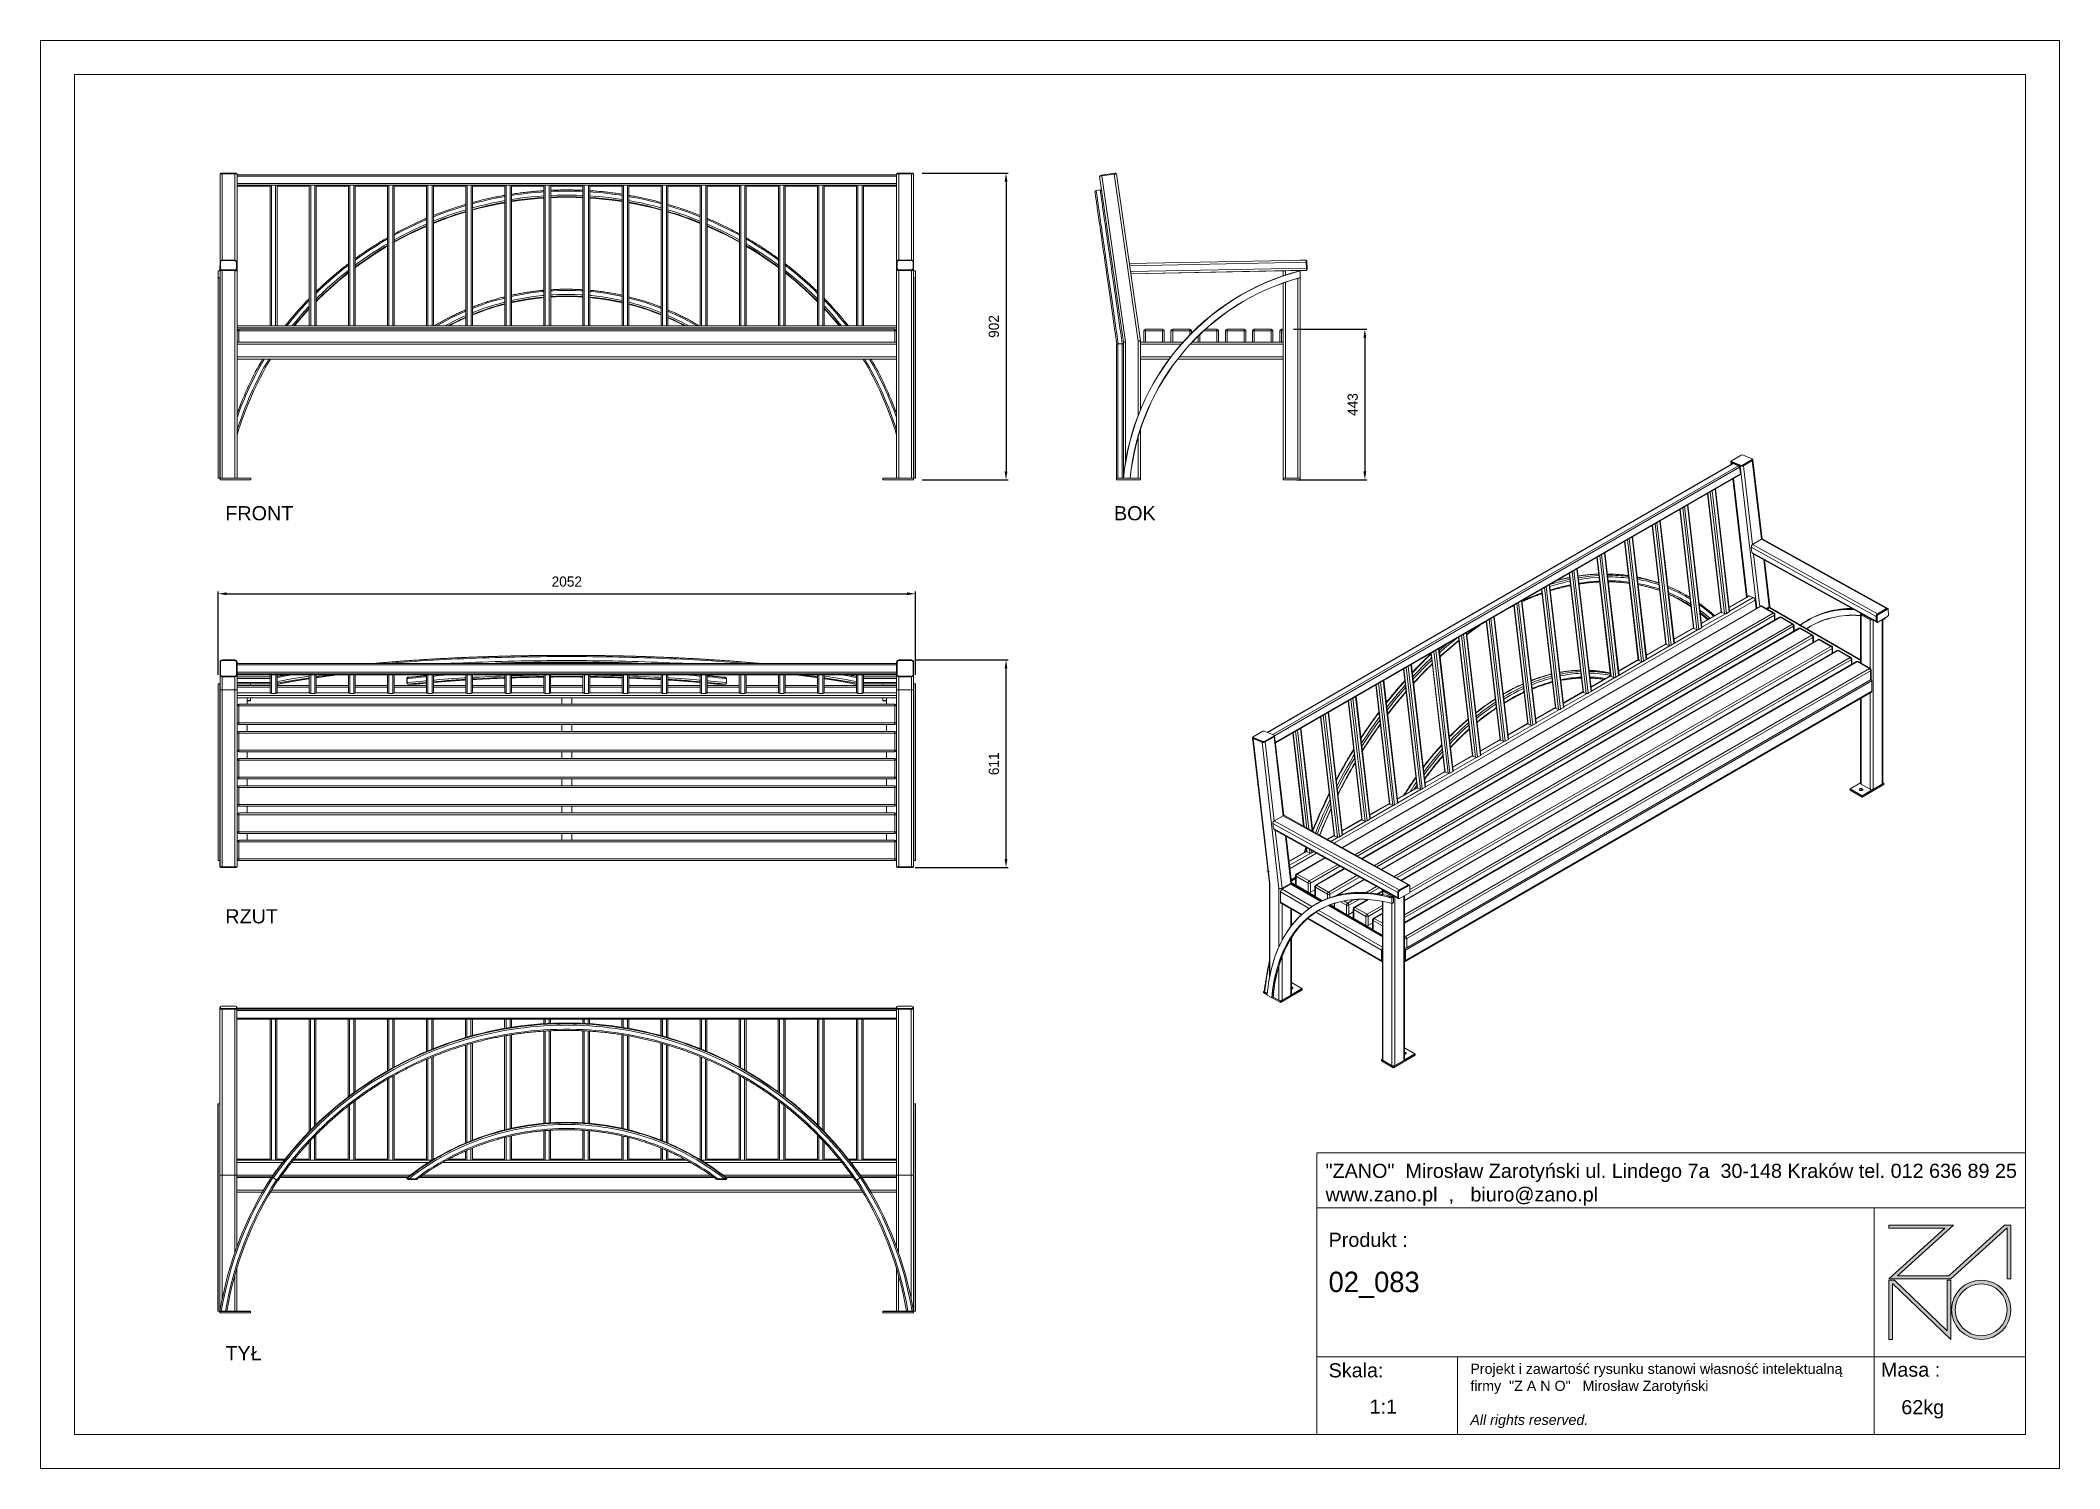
# Model space of a CAD drawing. Header units: millimetres. Extents: x -10595 to -4655, y -2537 to 1663.
import ezdxf

# ---------------------------------------------------------------- set-up
doc = ezdxf.new("R2010")
doc.units = ezdxf.units.MM
doc.header["$PDSIZE"] = -1
doc.layers.add('tabelka', color=155, linetype='Continuous')
doc.layers.add('WYMIAR', color=96, linetype='Continuous')
doc.dimstyles.new('1-1', dxfattribs={"dimtxt": 30, "dimasz": 25, "dimexe": 6.25, "dimexo": 30, "dimgap": 20.625, "dimtad": 1, "dimdec": 1, "dimtxsty": 'Standard', "dimcen": 0, "dimclrd": 2, "dimclre": 2, "dimclrt": 2, "dimadec": 0, "dimazin": 0, "dimtfac": 1, "dimtdec": 1, "dimtmove": 0, "dimatfit": 3, "dimfxl": 0, "dimarcsym": 0})

msp = doc.modelspace()

# ---------------------------------------------------------------- texts
at = {"layer": 'WYMIAR', "char_height": 41.5951, "width": 196.5247, "attachment_point": 1}
for s, insert in [('{\\f@Arial Unicode MS|b0|i0|c238|p34;FRONT}', (-10050.84, 292.92)), ('{\\f@Arial Unicode MS|b0|i0|c238|p34;BOK}', (-7436.64, 292.92)), ('{\\f@Arial Unicode MS|b0|i0|c238|p34;RZUT}', (-10050.84, -892.47)), ('{\\f@Arial Unicode MS|b0|i0|c238|p34;TYŁ}', (-10050.49, -2177.07))]:
    msp.add_mtext(s, dxfattribs=dict(at, insert=insert))

# ---------------------------------------------------------------- blocks, each defined once
blk = doc.blocks.new('front')
at = {"linetype": 'Continuous', "lineweight": 0}
for p, q in [((-3414.2, 622.7), (-3414.2, 364.5)), ((-3412.6, 625), (-3409.6, 625.4)), ((-3412.6, 625), (-3412.6, 623.3)), ((-3409.6, 625.4), (-3409.6, 623.6)), ((-3409.6, 625.4), (-3368.8, 625.4)), ((-3407.8, 623.6), (-3370.6, 623.6)), ((-3407.8, 623.6), (-3407.8, 369.8)), ((-3370.6, 623.6), (-3370.6, 369.2)), ((-3368.8, 625.4), (-3368.8, 623.6)), ((-3368.8, 625.4), (-3365.8, 625)), ((-3365.8, 625), (-3365.8, 623.3)), ((-3364.2, 622.7), (-3364.2, 338.1)), ((-1424.2, 620.2), (-3364.2, 620.2)), ((-3364.2, 616.7), (-1424.2, 616.7)), ((-3364.2, 595), (-1424.2, 595)), ((-1424.2, 339.3), (-1424.2, 622.7)), ((-1422.6, 625), (-1419.6, 625.4)), ((-1422.6, 625), (-1422.6, 623.3)), ((-1419.6, 625.4), (-1419.6, 623.6)), ((-1419.6, 625.4), (-1378.8, 625.4)), ((-1380.6, 623.6), (-1417.8, 623.6)), ((-1417.8, 369.8), (-1417.8, 623.6)), ((-1380.6, 369.9), (-1380.6, 623.6)), ((-1378.8, 625.4), (-1378.8, 623.6)), ((-1378.8, 625.4), (-1375.8, 625)), ((-1375.8, 625), (-1375.8, 623.3)), ((-1374.2, 363.9), (-1374.2, 622.7)), ((-3364.2, 590.4), (-1424.2, 590.4)), ((-3364.2, 587.4), (-3266.7, 587.4)), ((-3364.2, 587.3), (-3266.7, 587.3)), ((-3266.7, 589.8), (-3266.7, 588.1)), ((-3266.7, 176.1), (-3266.7, 589.8)), ((-3266.7, 176.1), (-3266.7, 588.1)), ((-3262.7, 176.3), (-3262.7, 590.3)), ((-3250.7, 590.3), (-3262.7, 590.3)), ((-3250.7, 176.3), (-3250.7, 590.3)), ((-3246.7, 176.1), (-3246.7, 589.7)), ((-3246.7, 587.4), (-3151.7, 587.4)), ((-3246.7, 587.3), (-3151.7, 587.3)), ((-3151.7, 589.8), (-3151.7, 588.1)), ((-3151.7, 176.1), (-3151.7, 589.8)), ((-3151.7, 176.1), (-3151.7, 588.1)), ((-3147.7, 176.3), (-3147.7, 590.3)), ((-3135.7, 590.3), (-3147.7, 590.3)), ((-3135.7, 176.3), (-3135.7, 590.3)), ((-3131.7, 176.1), (-3131.7, 589.7)), ((-3131.7, 587.4), (-3036.7, 587.4)), ((-3131.7, 587.3), (-3036.7, 587.3)), ((-3036.7, 589.8), (-3036.7, 588.1)), ((-3036.7, 176.1), (-3036.7, 589.8)), ((-3036.7, 176.1), (-3036.7, 588.1)), ((-3032.7, 176.3), (-3032.7, 590.3)), ((-3020.7, 590.3), (-3032.7, 590.3)), ((-3020.7, 176.3), (-3020.7, 590.3)), ((-3016.7, 176.1), (-3016.7, 589.7)), ((-3016.7, 587.4), (-2921.7, 587.4)), ((-3016.7, 587.3), (-2921.7, 587.3)), ((-2921.7, 589.8), (-2921.7, 588.1)), ((-2921.7, 176.1), (-2921.7, 589.8)), ((-2921.7, 176.1), (-2921.7, 588.1)), ((-2917.7, 176.3), (-2917.7, 590.3)), ((-2905.7, 590.3), (-2917.7, 590.3)), ((-2905.7, 176.3), (-2905.7, 590.3)), ((-2901.7, 176.1), (-2901.7, 589.7)), ((-2901.7, 587.4), (-2806.7, 587.4)), ((-2901.7, 587.3), (-2806.7, 587.3)), ((-2806.7, 589.8), (-2806.7, 588.1)), ((-2806.7, 176.1), (-2806.7, 589.8)), ((-2806.7, 176.1), (-2806.7, 588.1)), ((-2802.7, 176.3), (-2802.7, 590.3)), ((-2790.7, 590.3), (-2802.7, 590.3)), ((-2790.7, 176.3), (-2790.7, 590.3)), ((-2786.7, 176.1), (-2786.7, 589.7)), ((-2786.7, 587.4), (-2691.7, 587.4)), ((-2786.7, 587.3), (-2691.7, 587.3)), ((-2691.7, 589.8), (-2691.7, 588.1)), ((-2691.7, 176.1), (-2691.7, 589.8)), ((-2691.7, 176.1), (-2691.7, 588.1)), ((-2687.7, 176.3), (-2687.7, 590.3)), ((-2675.7, 590.3), (-2687.7, 590.3)), ((-2675.7, 176.3), (-2675.7, 590.3)), ((-2671.7, 176.1), (-2671.7, 589.7)), ((-2671.7, 587.4), (-2576.7, 587.4)), ((-2671.7, 587.3), (-2576.7, 587.3)), ((-2576.7, 589.8), (-2576.7, 588.1)), ((-2576.7, 176.1), (-2576.7, 589.8)), ((-2576.7, 176.1), (-2576.7, 588.1)), ((-2572.7, 176.3), (-2572.7, 590.3)), ((-2560.7, 590.3), (-2572.7, 590.3)), ((-2560.7, 176.3), (-2560.7, 590.3)), ((-2556.7, 176.1), (-2556.7, 589.7)), ((-2556.7, 587.4), (-2461.7, 587.4)), ((-2556.7, 587.3), (-2461.7, 587.3)), ((-2461.7, 589.8), (-2461.7, 588.1)), ((-2461.7, 176.1), (-2461.7, 589.8)), ((-2461.7, 176.1), (-2461.7, 588.1)), ((-2457.7, 176.3), (-2457.7, 590.3)), ((-2445.7, 590.3), (-2457.7, 590.3)), ((-2445.7, 176.3), (-2445.7, 590.3)), ((-2441.7, 176.1), (-2441.7, 589.7)), ((-2441.7, 587.4), (-2346.7, 587.4)), ((-2441.7, 587.3), (-2346.7, 587.3)), ((-2346.7, 589.8), (-2346.7, 588.1)), ((-2346.7, 176.1), (-2346.7, 589.8)), ((-2346.7, 176.1), (-2346.7, 588.1)), ((-2342.7, 176.3), (-2342.7, 590.3)), ((-2330.7, 590.3), (-2342.7, 590.3)), ((-2330.7, 176.3), (-2330.7, 590.3)), ((-2326.7, 176.1), (-2326.7, 589.7)), ((-2326.7, 587.4), (-2231.7, 587.4)), ((-2326.7, 587.3), (-2231.7, 587.3)), ((-2231.7, 589.8), (-2231.7, 588.1)), ((-2231.7, 176.1), (-2231.7, 589.8)), ((-2231.7, 176.1), (-2231.7, 588.1)), ((-2227.7, 176.3), (-2227.7, 590.3)), ((-2215.7, 590.3), (-2227.7, 590.3)), ((-2215.7, 176.3), (-2215.7, 590.3)), ((-2211.7, 176.1), (-2211.7, 589.7)), ((-2211.7, 587.4), (-2116.7, 587.4)), ((-2211.7, 587.3), (-2116.7, 587.3)), ((-2116.7, 589.8), (-2116.7, 588.1)), ((-2116.7, 176.1), (-2116.7, 589.8)), ((-2116.7, 176.1), (-2116.7, 588.1)), ((-2112.7, 176.3), (-2112.7, 590.3)), ((-2100.7, 590.3), (-2112.7, 590.3)), ((-2100.7, 176.3), (-2100.7, 590.3)), ((-2096.7, 176.1), (-2096.7, 589.7)), ((-2096.7, 587.4), (-2001.7, 587.4)), ((-2096.7, 587.3), (-2001.7, 587.3)), ((-2001.7, 589.8), (-2001.7, 588.1)), ((-2001.7, 176.1), (-2001.7, 589.8)), ((-2001.7, 176.1), (-2001.7, 588.1)), ((-1997.7, 176.3), (-1997.7, 590.3)), ((-1985.7, 590.3), (-1997.7, 590.3)), ((-1985.7, 176.3), (-1985.7, 590.3)), ((-1981.7, 176.1), (-1981.7, 589.7)), ((-1981.7, 587.4), (-1886.7, 587.4)), ((-1981.7, 587.3), (-1886.7, 587.3)), ((-1886.7, 589.8), (-1886.7, 588.1)), ((-1886.7, 176.1), (-1886.7, 589.8)), ((-1886.7, 176.1), (-1886.7, 588.1)), ((-1882.7, 176.3), (-1882.7, 590.3)), ((-1870.7, 590.3), (-1882.7, 590.3)), ((-1870.7, 176.3), (-1870.7, 590.3)), ((-1866.7, 176.1), (-1866.7, 589.7)), ((-1866.7, 587.4), (-1771.7, 587.4)), ((-1866.7, 587.3), (-1771.7, 587.3)), ((-1771.7, 589.8), (-1771.7, 588.1)), ((-1771.7, 176.1), (-1771.7, 589.8)), ((-1771.7, 176.1), (-1771.7, 588.1)), ((-1767.7, 176.3), (-1767.7, 590.3)), ((-1755.7, 590.3), (-1767.7, 590.3)), ((-1755.7, 176.3), (-1755.7, 590.3)), ((-1751.7, 176.1), (-1751.7, 589.7)), ((-1751.7, 587.4), (-1656.7, 587.4)), ((-1751.7, 587.3), (-1656.7, 587.3)), ((-1656.7, 589.8), (-1656.7, 588.1)), ((-1656.7, 176.1), (-1656.7, 589.8)), ((-1656.7, 176.1), (-1656.7, 588.1)), ((-1652.7, 176.3), (-1652.7, 590.3)), ((-1640.7, 590.3), (-1652.7, 590.3)), ((-1640.7, 176.3), (-1640.7, 590.3)), ((-1636.7, 176.1), (-1636.7, 589.7)), ((-1636.7, 587.4), (-1541.7, 587.4)), ((-1636.7, 587.3), (-1541.7, 587.3)), ((-1541.7, 589.8), (-1541.7, 588.1)), ((-1541.7, 176.1), (-1541.7, 589.8)), ((-1541.7, 176.1), (-1541.7, 588.1)), ((-1537.7, 176.3), (-1537.7, 590.3)), ((-1525.7, 590.3), (-1537.7, 590.3)), ((-1525.7, 176.3), (-1525.7, 590.3)), ((-1521.7, 176.1), (-1521.7, 589.7)), ((-1521.7, 587.4), (-1424.2, 587.4)), ((-1521.7, 587.3), (-1424.2, 587.3)), ((-3414.3, 363.5), (-3414.6, 346.3)), ((-3412.7, 365.3), (-3413, 344.5)), ((-3409.7, 368.3), (-3412.7, 365.3)), ((-3368.9, 367.6), (-3409.7, 368.3)), ((-3370.6, 369.2), (-3407.8, 369.8)), ((-3365.9, 364.6), (-3368.9, 367.6)), ((-3366.2, 343.8), (-3365.9, 364.6)), ((-3366.2, 343.8), (-3365.9, 364.6)), ((-3365.9, 364.6), (-3365.9, 364.6)), ((-3364.6, 345.5), (-3364.3, 362.7)), ((-3364.3, 352.4), (-3364.3, 362.7)), ((-1424.2, 346.2), (-1424.2, 363.4)), ((-1424.2, 353), (-1424.2, 363.4)), ((-1419.6, 368.2), (-1422.6, 365.2)), ((-1422.6, 365.2), (-1422.6, 344.4)), ((-1422.6, 365.2), (-1422.6, 365.2)), ((-1422.6, 365.2), (-1422.6, 344.4)), ((-1378.8, 368.3), (-1419.6, 368.2)), ((-1417.8, 369.8), (-1380.6, 369.9)), ((-1375.8, 365.3), (-1378.8, 368.3)), ((-1375.8, 344.5), (-1375.8, 365.3)), ((-1374.2, 363.5), (-1374.2, 346.3)), ((-3420.2, 318.4), (-3420.2, 338)), ((-3420.2, 318.4), (-3420.2, -271.5)), ((-3419.7, 338.5), (-3414.7, 338.5)), ((-3414.7, 317.8), (-3419.7, 317.8)), ((-3419.7, 317.8), (-3419.7, -271.5)), ((-3414.7, 317.8), (-3414.7, -271.5)), ((-3414.6, 338.5), (-3414.6, 346.3)), ((-3414.2, 338), (-3414.2, 338.9)), ((-3414.2, 338), (-3414.2, 318.4)), ((-3414.2, 318.4), (-3414.2, 316.6)), ((-3414.2, -271.5), (-3414.2, 316.6)), ((-3413, 344.5), (-3410.1, 341.5)), ((-3413, 344.5), (-3413, 344.5)), ((-3413, 344.5), (-3410.1, 341.4)), ((-3410.1, 341.5), (-3369.3, 340.9)), ((-3410.1, 341.5), (-3410.1, 341.4)), ((-3410.1, 341.4), (-3369.3, 340.8)), ((-3408.3, 339.8), (-3371.1, 339.2)), ((-3408.3, 338.9), (-3408.3, 339.8)), ((-3407.8, -271.5), (-3407.8, 338.9)), ((-3370.6, 338.4), (-3407.8, 338.9)), ((-3371.1, 338.4), (-3371.1, 339.2)), ((-3370.6, -271.5), (-3370.6, 338.4)), ((-3369.3, 340.9), (-3366.2, 343.8)), ((-3369.3, 340.8), (-3366.2, 343.8)), ((-3369.3, 340.9), (-3369.3, 340.8)), ((-3366.2, 343.8), (-3366.2, 343.8)), ((-3364.3, 352.4), (-3364.6, 338.2)), ((-3364.6, 338.2), (-3364.6, 345.5)), ((-3364.2, 161.5), (-3364.2, 338.1)), ((-1424.2, 353), (-1424.2, 339.3)), ((-1424.2, 339.3), (-1424.2, 346.2)), ((-1424.2, 161.5), (-1424.2, 339.3)), ((-1422.6, 344.4), (-1419.6, 341.4)), ((-1422.6, 344.4), (-1422.6, 344.4)), ((-1422.6, 344.4), (-1419.6, 341.4)), ((-1419.6, 341.4), (-1378.8, 341.5)), ((-1419.6, 341.4), (-1378.8, 341.5)), ((-1419.6, 341.4), (-1419.6, 341.4)), ((-1380.6, 339.9), (-1417.8, 339.8)), ((-1417.8, 339.4), (-1417.8, 339.8)), ((-1380.6, 339.5), (-1417.8, 339.4)), ((-1417.8, -271.5), (-1417.8, 339.4)), ((-1380.6, 339.5), (-1380.6, 339.9)), ((-1380.6, -271.5), (-1380.6, 339.5)), ((-1378.8, 341.5), (-1375.8, 344.5)), ((-1378.8, 341.5), (-1375.8, 344.5)), ((-1378.8, 341.5), (-1378.8, 341.5)), ((-1375.8, 344.5), (-1375.8, 344.5)), ((-1374.2, 338.2), (-1374.2, 346.3)), ((-1374.2, 338), (-1374.2, 339.4)), ((-1374.2, 338), (-1374.2, 318.4)), ((-1374.2, 318.4), (-1374.2, 316.6)), ((-1374.2, -271.5), (-1374.2, 316.6)), ((-1368.7, 338.5), (-1373.7, 338.5)), ((-1373.7, 317.8), (-1368.7, 317.8)), ((-1373.7, 317.8), (-1373.7, -271.5)), ((-1368.7, 317.8), (-1368.7, -271.5)), ((-1368.2, 318.4), (-1368.2, 338)), ((-1368.2, 318.4), (-1368.2, -271.5)), ((-1424.2, 176.1), (-3364.2, 176.1)), ((-1424.2, 170.9), (-3364.2, 170.9)), ((-3364.2, 128.5), (-3364.2, 161.5)), ((-3364.2, 161.5), (-3359.2, 161.5)), ((-3364.2, 128.5), (-3364.2, 122.1)), ((-3359.2, 128.5), (-3364.2, 128.5)), ((-3364.2, 122.1), (-3364.2, 84.9)), ((-1424.2, 122.1), (-3364.2, 122.1)), ((-3359.2, 166.5), (-3359.2, 161.5)), ((-3359.2, 166.5), (-1429.2, 166.5)), ((-1429.2, 161.5), (-3359.2, 161.5)), ((-3359.2, 161.5), (-3359.2, 128.5)), ((-3359.2, 128.5), (-1429.2, 128.5)), ((-3262.7, 176.3), (-3250.7, 176.3)), ((-3147.7, 176.3), (-3135.7, 176.3)), ((-3032.7, 176.3), (-3020.7, 176.3)), ((-2917.7, 176.3), (-2905.7, 176.3)), ((-2802.7, 176.3), (-2790.7, 176.3)), ((-2687.7, 176.3), (-2675.7, 176.3)), ((-2572.7, 176.3), (-2560.7, 176.3)), ((-2457.7, 176.3), (-2445.7, 176.3)), ((-2342.7, 176.3), (-2330.7, 176.3)), ((-2227.7, 176.3), (-2215.7, 176.3)), ((-2112.7, 176.3), (-2100.7, 176.3)), ((-1997.7, 176.3), (-1985.7, 176.3)), ((-1882.7, 176.3), (-1870.7, 176.3)), ((-1767.7, 176.3), (-1755.7, 176.3)), ((-1652.7, 176.3), (-1640.7, 176.3)), ((-1537.7, 176.3), (-1525.7, 176.3)), ((-1429.2, 161.5), (-1429.2, 166.5)), ((-1429.2, 161.5), (-1424.2, 161.5)), ((-1429.2, 128.5), (-1429.2, 161.5)), ((-1424.2, 128.5), (-1429.2, 128.5)), ((-1424.2, 161.5), (-1424.2, 128.5)), ((-1424.2, 122.1), (-1424.2, 128.5)), ((-1424.2, 84.9), (-1424.2, 122.1)), ((-1424.2, 84.9), (-3364.2, 84.9)), ((-3364.2, 84.9), (-3364.2, 78.5)), ((-3364.2, -271.5), (-3364.2, 78.5)), ((-1424.2, 78.5), (-3364.2, 78.5)), ((-1424.2, 78.5), (-1424.2, 84.9)), ((-1424.2, -271.5), (-1424.2, 78.5)), ((-3419.7, -271.5), (-3414.7, -271.5)), ((-3410.3, -271.5), (-3414.2, -271.5)), ((-3414.2, -271.5), (-3414.2, -272)), ((-3324.2, -272), (-3414.2, -272)), ((-3414.2, -272), (-3414.2, -276)), ((-3324.2, -276), (-3414.2, -276)), ((-3414.2, -276), (-3414.2, -276.5)), ((-3324.2, -276.5), (-3414.2, -276.5)), ((-3407.8, -271.5), (-3410.3, -271.5)), ((-3370.6, -271.5), (-3407.8, -271.5)), ((-3368.2, -271.5), (-3370.6, -271.5)), ((-3324.2, -271.5), (-3368.2, -271.5)), ((-3324.2, -271.5), (-3324.2, -272)), ((-3324.2, -272), (-3324.2, -276)), ((-3324.2, -276), (-3324.2, -276.5)), ((-1464.2, -271.5), (-1464.2, -272)), ((-1464.2, -271.5), (-1420.3, -271.5)), ((-1464.2, -272), (-1464.2, -276)), ((-1464.2, -272), (-1374.2, -272)), ((-1464.2, -276), (-1374.2, -276)), ((-1464.2, -276), (-1464.2, -276.5)), ((-1464.2, -276.5), (-1374.2, -276.5)), ((-1417.8, -271.5), (-1420.3, -271.5)), ((-1380.6, -271.5), (-1417.8, -271.5)), ((-1378.2, -271.5), (-1380.6, -271.5)), ((-1378.2, -271.5), (-1374.2, -271.5)), ((-1374.2, -271.5), (-1374.2, -272)), ((-1374.2, -272), (-1374.2, -276)), ((-1374.2, -276), (-1374.2, -276.5)), ((-1373.7, -271.5), (-1368.7, -271.5))]:
    blk.add_line(p, q, dxfattribs=at)
at = {"linetype": 'Continuous', "lineweight": 0, "flags": 128}
for points in [[(-3414.2, 622.7), (-3414.1, 622.9), (-3413.8, 623.1), (-3413.2, 623.2), (-3412.4, 623.4), (-3411.4, 623.5), (-3410.3, 623.6), (-3409.1, 623.6), (-3407.8, 623.6)], [(-3370.6, 623.6), (-3369.4, 623.6), (-3368.2, 623.6), (-3367.1, 623.5), (-3366.1, 623.4), (-3365.3, 623.2), (-3364.7, 623.1), (-3364.4, 622.9), (-3364.2, 622.7)], [(-1417.8, 623.6), (-1419.1, 623.6), (-1420.3, 623.6), (-1421.4, 623.5), (-1422.4, 623.4), (-1423.2, 623.2), (-1423.8, 623.1), (-1424.1, 622.9), (-1424.2, 622.7)], [(-1374.2, 622.7), (-1374.4, 622.9), (-1374.7, 623.1), (-1375.3, 623.2), (-1376.1, 623.4), (-1377.1, 623.5), (-1378.2, 623.6), (-1379.4, 623.6), (-1380.6, 623.6)], [(-2671.7, 535.6), (-2659.8, 538.8), (-2641.2, 543.4), (-2622.5, 547.7), (-2603.8, 551.7), (-2584.9, 555.3), (-2576.7, 556.8)], [(-2671.7, 523.3), (-2668.4, 524.2), (-2649.9, 529), (-2631.3, 533.5), (-2612.6, 537.7), (-2593.9, 541.5), (-2576.7, 544.7)], [(-2671.7, 518.6), (-2667.2, 519.8), (-2648.7, 524.7), (-2630.2, 529.2), (-2611.7, 533.3), (-2593, 537.1), (-2576.7, 540.1)], [(-2671.7, 516.9), (-2666.8, 518.2), (-2648.4, 523.1), (-2629.9, 527.5), (-2611.3, 531.7), (-2592.7, 535.5), (-2576.7, 538.4)], [(-2556.7, 560.1), (-2547.1, 561.5), (-2528.1, 564.1), (-2509.1, 566.4), (-2490, 568.3), (-2470.9, 569.9), (-2461.7, 570.5)], [(-2556.7, 548.1), (-2556.2, 548.2), (-2537.3, 550.9), (-2518.3, 553.4), (-2499.3, 555.5), (-2480.2, 557.2), (-2461.7, 558.6)], [(-2556.7, 543.5), (-2555.5, 543.7), (-2536.6, 546.5), (-2517.8, 548.9), (-2498.8, 551), (-2479.9, 552.7), (-2461.7, 554.1)], [(-2556.7, 541.8), (-2555.3, 542), (-2536.4, 544.8), (-2517.6, 547.2), (-2498.7, 549.3), (-2479.7, 551), (-2461.7, 552.3)], [(-2441.7, 571.6), (-2432.6, 572), (-2413.4, 572.5), (-2394.2, 572.6), (-2375.1, 572.5), (-2355.9, 572), (-2346.7, 571.6)], [(-2441.7, 559.7), (-2422.9, 560.4), (-2403.8, 560.7), (-2384.7, 560.7), (-2365.5, 560.4), (-2346.7, 559.7)], [(-2441.7, 555.2), (-2422.8, 555.8), (-2403.8, 556.2), (-2384.7, 556.2), (-2365.7, 555.8), (-2346.7, 555.2)], [(-2441.7, 553.5), (-2422.8, 554.1), (-2403.7, 554.5), (-2384.7, 554.5), (-2365.7, 554.1), (-2346.7, 553.5)], [(-2326.7, 570.5), (-2317.6, 569.9), (-2298.5, 568.3), (-2279.4, 566.4), (-2260.4, 564.1), (-2241.4, 561.5), (-2231.7, 560.1)], [(-2326.7, 558.6), (-2308.2, 557.2), (-2289.2, 555.5), (-2270.2, 553.4), (-2251.2, 550.9), (-2232.3, 548.2), (-2231.7, 548.1)], [(-2326.7, 554), (-2308.6, 552.7), (-2289.7, 551), (-2270.7, 548.9), (-2251.8, 546.5), (-2233, 543.7), (-2231.7, 543.5)], [(-2326.7, 552.3), (-2308.7, 551), (-2289.8, 549.3), (-2270.9, 547.2), (-2252, 544.8), (-2233.2, 542), (-2231.7, 541.8)], [(-2211.7, 556.8), (-2203.5, 555.3), (-2184.7, 551.7), (-2166, 547.7), (-2147.3, 543.4), (-2128.7, 538.8), (-2116.7, 535.6)], [(-2211.7, 544.7), (-2194.6, 541.5), (-2175.9, 537.7), (-2157.2, 533.5), (-2138.6, 529), (-2120.1, 524.2), (-2116.7, 523.3)], [(-2211.7, 540.1), (-2195.5, 537.1), (-2176.8, 533.3), (-2158.2, 529.2), (-2139.7, 524.7), (-2121.3, 519.8), (-2116.7, 518.6)], [(-2211.7, 538.4), (-2195.8, 535.5), (-2177.1, 531.7), (-2158.6, 527.5), (-2140.1, 523.1), (-2121.7, 518.2), (-2116.7, 516.9)], [(-2901.7, 442.8), (-2891.2, 448.5), (-2874.2, 457.4), (-2857.1, 465.9), (-2839.8, 474.1), (-2822.4, 482.1), (-2806.7, 488.9)], [(-2901.7, 429.2), (-2898, 431.2), (-2881.2, 440.3), (-2864.3, 449.1), (-2847.2, 457.5), (-2829.9, 465.6), (-2812.4, 473.4), (-2806.7, 475.9)], [(-2786.7, 497.1), (-2769.3, 503.9), (-2751.3, 510.5), (-2733.2, 516.8), (-2715, 522.8), (-2696.7, 528.5), (-2691.7, 529.9)], [(-2786.7, 484.3), (-2777.2, 488.1), (-2759.3, 494.9), (-2741.3, 501.5), (-2723.3, 507.6), (-2705.1, 513.5), (-2691.7, 517.6)], [(-2786.7, 479.4), (-2775.5, 483.9), (-2757.7, 490.7), (-2739.8, 497.2), (-2721.8, 503.4), (-2703.7, 509.2), (-2691.7, 512.8)], [(-2786.7, 477.7), (-2774.9, 482.4), (-2757.2, 489.2), (-2739.3, 495.7), (-2721.4, 501.8), (-2703.3, 507.6), (-2691.7, 511.1)], [(-2096.7, 529.9), (-2091.8, 528.5), (-2073.5, 522.8), (-2055.3, 516.8), (-2037.2, 510.5), (-2019.2, 503.9), (-2001.7, 497.1)], [(-2096.7, 517.5), (-2083.4, 513.5), (-2065.2, 507.6), (-2047.1, 501.5), (-2029.2, 494.9), (-2011.3, 488.1), (-2001.7, 484.3)], [(-2096.7, 512.8), (-2084.8, 509.2), (-2066.7, 503.4), (-2048.7, 497.2), (-2030.8, 490.7), (-2013, 483.9), (-2001.7, 479.4)], [(-2096.7, 511.1), (-2085.2, 507.6), (-2067.1, 501.8), (-2049.1, 495.7), (-2031.3, 489.2), (-2013.5, 482.4), (-2001.7, 477.7)], [(-1981.7, 488.8), (-1966.1, 482.1), (-1948.7, 474.1), (-1931.4, 465.9), (-1914.3, 457.4), (-1897.3, 448.5), (-1886.7, 442.8)], [(-1981.7, 475.9), (-1976, 473.4), (-1958.6, 465.6), (-1941.3, 457.5), (-1924.2, 449.1), (-1907.2, 440.3), (-1890.4, 431.2), (-1886.7, 429.2)], [(-3016.7, 369.7), (-3005, 378.1), (-2989.3, 389.1), (-2973.4, 399.7), (-2957.3, 410.1), (-2941.1, 420.1), (-2924.6, 429.9), (-2921.7, 431.6)], [(-3016.7, 354.9), (-3010.5, 359.4), (-2995, 370.6), (-2979.4, 381.4), (-2963.5, 392), (-2947.4, 402.2), (-2931.1, 412.2), (-2921.7, 417.8)], [(-2901.7, 424.1), (-2895.8, 427.4), (-2879.1, 436.4), (-2862.2, 445.1), (-2845.2, 453.5), (-2828, 461.6), (-2810.6, 469.3), (-2806.7, 471)], [(-2901.7, 422.4), (-2895.2, 426), (-2878.5, 435), (-2861.6, 443.7), (-2844.6, 452.1), (-2827.4, 460.1), (-2810, 467.9), (-2806.7, 469.3)], [(-1981.7, 471), (-1977.9, 469.3), (-1960.5, 461.6), (-1943.3, 453.5), (-1926.3, 445.1), (-1909.4, 436.4), (-1892.6, 427.4), (-1886.7, 424.1)], [(-1981.7, 469.3), (-1978.4, 467.9), (-1961.1, 460.1), (-1943.9, 452.1), (-1926.9, 443.7), (-1910, 435), (-1893.3, 426), (-1886.7, 422.4)], [(-1866.7, 431.5), (-1863.9, 429.9), (-1847.4, 420.1), (-1831.2, 410.1), (-1815.1, 399.7), (-1799.2, 389.1), (-1783.5, 378.1), (-1771.7, 369.6)], [(-1866.7, 417.7), (-1857.4, 412.2), (-1841.1, 402.2), (-1825, 392), (-1809.1, 381.4), (-1793.4, 370.6), (-1778, 359.4), (-1771.7, 354.8)], [(-3016.7, 349.3), (-3007.8, 355.9), (-2992.4, 367), (-2976.8, 377.8), (-2961, 388.3), (-2945, 398.5), (-2928.8, 408.4), (-2921.7, 412.6)], [(-3016.7, 347.6), (-3007.1, 354.8), (-2991.7, 365.8), (-2976.1, 376.6), (-2960.3, 387), (-2944.3, 397.2), (-2928.1, 407.1), (-2921.7, 410.9)], [(-1866.7, 412.6), (-1859.7, 408.4), (-1843.5, 398.5), (-1827.5, 388.3), (-1811.7, 377.8), (-1796.1, 367), (-1780.6, 355.9), (-1771.7, 349.3)], [(-1866.7, 410.9), (-1860.4, 407.1), (-1844.2, 397.2), (-1828.2, 387), (-1812.4, 376.6), (-1796.8, 365.8), (-1781.4, 354.8), (-1771.7, 347.6)], [(-3131.7, 272.1), (-3122.6, 280.9), (-3108.7, 294), (-3094.6, 306.8), (-3080.2, 319.3), (-3065.6, 331.6), (-3050.7, 343.7), (-3036.7, 354.7)], [(-3131.7, 255.2), (-3126.3, 260.6), (-3112.7, 273.9), (-3098.8, 286.9), (-3084.6, 299.6), (-3070.3, 312.1), (-3055.7, 324.4), (-3040.8, 336.3), (-3036.7, 339.6)], [(-3131.7, 249), (-3123.2, 257.5), (-3109.6, 270.7), (-3095.7, 283.7), (-3081.7, 296.4), (-3067.3, 308.8), (-3052.8, 321), (-3038, 332.9), (-3036.7, 333.9)], [(-3131.7, 247.3), (-3122.4, 256.6), (-3108.8, 269.8), (-3094.9, 282.7), (-3080.9, 295.4), (-3066.5, 307.8), (-3052, 319.9), (-3037.2, 331.8), (-3036.7, 332.2)], [(-1751.7, 354.6), (-1737.7, 343.7), (-1722.9, 331.6), (-1708.3, 319.3), (-1693.9, 306.8), (-1679.8, 294), (-1665.9, 280.9), (-1656.7, 272)], [(-1751.7, 339.5), (-1747.6, 336.3), (-1732.8, 324.4), (-1718.2, 312.1), (-1703.8, 299.6), (-1689.7, 286.9), (-1675.8, 273.9), (-1662.1, 260.6), (-1656.7, 255.2)], [(-1751.7, 333.9), (-1750.4, 332.9), (-1735.7, 321), (-1721.1, 308.8), (-1706.8, 296.4), (-1692.7, 283.7), (-1678.9, 270.7), (-1665.3, 257.5), (-1656.7, 249)], [(-1751.7, 332.2), (-1751.2, 331.8), (-1736.5, 319.9), (-1721.9, 307.8), (-1707.6, 295.4), (-1693.5, 282.7), (-1679.7, 269.8), (-1666.1, 256.6), (-1656.7, 247.3)], [(-3218, 176.1), (-3212.8, 182.6), (-3200.7, 197.3), (-3188.4, 211.8), (-3175.7, 226.1), (-3162.8, 240.2), (-3151.7, 251.9)], [(-2671.7, 227.9), (-2659, 232.7), (-2643.6, 238.3), (-2628.1, 243.6), (-2612.4, 248.5), (-2596.7, 253), (-2580.9, 257.2), (-2576.7, 258.3)], [(-2671.7, 215.1), (-2670.2, 215.7), (-2655.1, 221.5), (-2640, 227), (-2624.7, 232.2), (-2609.3, 237), (-2593.7, 241.5), (-2578.1, 245.7), (-2576.7, 246)], [(-2671.7, 210.2), (-2662.7, 213.8), (-2647.6, 219.5), (-2632.4, 224.9), (-2617, 229.9), (-2601.6, 234.6), (-2586, 238.9), (-2576.7, 241.4)], [(-2671.7, 208.5), (-2662.7, 212.1), (-2647.6, 217.8), (-2632.4, 223.1), (-2617, 228.2), (-2601.6, 232.9), (-2586, 237.2), (-2576.7, 239.7)], [(-2556.7, 263), (-2548.9, 264.6), (-2532.8, 267.8), (-2516.7, 270.7), (-2500.5, 273.1), (-2484.2, 275.3), (-2467.9, 277), (-2461.7, 277.6)], [(-2556.7, 250.8), (-2546.7, 253), (-2530.8, 256.1), (-2514.9, 258.9), (-2498.9, 261.4), (-2482.9, 263.5), (-2466.9, 265.2), (-2461.7, 265.7)], [(-2556.7, 246.2), (-2554.6, 246.6), (-2538.8, 250), (-2522.9, 253), (-2507, 255.6), (-2491, 257.9), (-2474.9, 259.8), (-2461.7, 261.1)], [(-2556.7, 244.5), (-2554.6, 244.9), (-2538.8, 248.3), (-2522.9, 251.3), (-2507, 253.9), (-2491, 256.2), (-2474.9, 258.1), (-2461.7, 259.4)], [(-2441.7, 279.1), (-2435.2, 279.5), (-2418.8, 280.2), (-2402.4, 280.6), (-2386, 280.6), (-2369.6, 280.2), (-2353.3, 279.5), (-2346.7, 279.1)], [(-2441.7, 267.2), (-2434.6, 267.7), (-2418.5, 268.4), (-2402.3, 268.7), (-2386.2, 268.7), (-2370, 268.4), (-2353.9, 267.7), (-2346.7, 267.2)], [(-2441.7, 262.7), (-2426.6, 263.5), (-2410.4, 264.1), (-2394.2, 264.2), (-2378.1, 264.1), (-2361.9, 263.5), (-2346.7, 262.7)], [(-2441.7, 261), (-2426.6, 261.8), (-2410.4, 262.3), (-2394.2, 262.5), (-2378.1, 262.3), (-2361.9, 261.8), (-2346.7, 261)], [(-2326.7, 277.6), (-2320.6, 277), (-2304.3, 275.3), (-2288, 273.1), (-2271.8, 270.7), (-2255.6, 267.8), (-2239.6, 264.6), (-2231.7, 263)], [(-2326.7, 265.7), (-2321.6, 265.2), (-2305.6, 263.5), (-2289.5, 261.4), (-2273.6, 258.9), (-2257.7, 256.1), (-2241.8, 253), (-2231.7, 250.8)], [(-2326.7, 261.1), (-2313.6, 259.8), (-2297.5, 257.9), (-2281.5, 255.6), (-2265.6, 253), (-2249.7, 250), (-2233.9, 246.6), (-2231.7, 246.2)], [(-2326.7, 259.4), (-2313.6, 258.1), (-2297.5, 256.2), (-2281.5, 253.9), (-2265.6, 251.3), (-2249.7, 248.3), (-2233.9, 244.9), (-2231.7, 244.5)], [(-2211.7, 258.3), (-2207.6, 257.2), (-2191.8, 253), (-2176, 248.5), (-2160.4, 243.6), (-2144.9, 238.3), (-2129.5, 232.7), (-2116.7, 227.8)], [(-2211.7, 246), (-2210.3, 245.7), (-2194.7, 241.5), (-2179.2, 237), (-2163.8, 232.2), (-2148.5, 227), (-2133.3, 221.5), (-2118.3, 215.7), (-2116.7, 215)], [(-2211.7, 241.4), (-2202.5, 238.9), (-2186.9, 234.6), (-2171.5, 229.9), (-2156.1, 224.9), (-2140.9, 219.5), (-2125.8, 213.8), (-2116.7, 210.2)], [(-2211.7, 239.7), (-2202.5, 237.2), (-2186.9, 232.9), (-2171.5, 228.2), (-2156.1, 223.1), (-2140.9, 217.8), (-2125.8, 212.1), (-2116.7, 208.5)], [(-1636.7, 251.8), (-1625.7, 240.2), (-1612.8, 226.1), (-1600.1, 211.8), (-1587.8, 197.3), (-1575.7, 182.6), (-1570.5, 176.1)], [(-3202.7, 176.1), (-3190.8, 190.6), (-3178.4, 205.1), (-3165.8, 219.3), (-3152.9, 233.3), (-3151.7, 234.5)], [(-3197.1, 176.1), (-3187.4, 187.9), (-3175, 202.3), (-3162.5, 216.5), (-3151.7, 228.2)], [(-3195.7, 176.1), (-3186.5, 187.2), (-3174.2, 201.6), (-3161.6, 215.7), (-3151.7, 226.5)], [(-2777.5, 176.1), (-2777, 176.4), (-2762.9, 184.6), (-2748.5, 192.4), (-2734, 199.9), (-2719.3, 207.1), (-2704.4, 214), (-2691.7, 219.6)], [(-2753.5, 176.1), (-2743.3, 181.7), (-2729, 189.1), (-2714.5, 196.2), (-2699.9, 203), (-2691.7, 206.6)], [(-2744.2, 176.1), (-2736.1, 180.4), (-2721.8, 187.7), (-2707.2, 194.7), (-2692.5, 201.4), (-2691.7, 201.7)], [(-2741, 176.1), (-2736.1, 178.7), (-2721.8, 186), (-2707.2, 193), (-2692.5, 199.7), (-2691.7, 200)], [(-2096.7, 219.6), (-2084.1, 214), (-2069.2, 207.1), (-2054.5, 199.9), (-2040, 192.4), (-2025.6, 184.6), (-2011.4, 176.4), (-2011, 176.1)], [(-2096.7, 206.6), (-2088.6, 203), (-2074, 196.2), (-2059.5, 189.1), (-2045.2, 181.7), (-2035, 176.1)], [(-2096.7, 201.7), (-2096, 201.4), (-2081.3, 194.7), (-2066.7, 187.7), (-2052.3, 180.4), (-2044.3, 176.1)], [(-2096.7, 200), (-2096, 199.7), (-2081.3, 193), (-2066.7, 186), (-2052.3, 178.7), (-2047.5, 176.1)], [(-1636.7, 234.5), (-1635.6, 233.3), (-1622.7, 219.3), (-1610.1, 205.1), (-1597.7, 190.6), (-1585.8, 176.1)], [(-1636.7, 228.1), (-1626, 216.5), (-1613.4, 202.3), (-1601.1, 187.9), (-1591.4, 176.1)], [(-1636.7, 226.4), (-1626.8, 215.7), (-1614.3, 201.6), (-1602, 187.2), (-1592.8, 176.1)]]:
    blk.add_lwpolyline(points, dxfattribs=at)
at = {"linetype": 'Continuous', "lineweight": 0}
for centre, radius, start, end in [((-3407.9, 363.4), 6.4, 89.13427, 179.13328), ((-3370.7, 362.8), 6.4, 359.14559, 89.14516), ((-1417.8, 363.4), 6.4, 90.13378, 180.13412), ((-1380.6, 363.5), 6.4, 0.14421, 90.14557), ((-3408.2, 346.2), 6.4, 179.14466, 269.14596), ((-3371, 345.6), 6.4, 269.13406, 359.13401), ((-1417.8, 346.2), 6.4, 180.14489, 270.14542), ((-1380.6, 346.3), 6.4, 270.13432, 0.13358), ((-3359.2, 161.5), 5, 90, 180), ((-1429.2, 161.5), 5, 0, 90), ((-2394.2, -438.1), 1013.5, 149.35641, 163.14995), ((-2394.2, -438.1), 1033.5, 150.01107, 159.8088), ((-2394.2, -438.1), 1017.5, 149.48976, 162.42154), ((-2394.2, -438.1), 1029.5, 149.88252, 160.42309), ((-2394.2, -438.1), 1013.5, 16.85005, 30.64359), ((-2394.2, -438.1), 1017.5, 17.57846, 30.51024), ((-2394.2, -438.1), 1029.5, 19.57691, 30.11748), ((-2394.2, -438.1), 1033.5, 20.1912, 29.98893)]:
    blk.add_arc(centre, radius, start, end, dxfattribs=at)
for centre, major_axis, ratio, start_param, end_param in [((-3262.7, 589.8), (4, 0), 0.139174, 1.567726, 3.138523), ((-3250.7, 589.7), (4, 0), 0.139174, 6.280115, 7.850912), ((-3147.7, 589.8), (4, 0), 0.139174, 1.567726, 3.138523), ((-3135.7, 589.7), (4, 0), 0.139174, 6.280115, 7.850912), ((-3032.7, 589.8), (4, 0), 0.139174, 1.567726, 3.138523), ((-3020.7, 589.7), (4, 0), 0.139174, 6.280115, 7.850912), ((-2917.7, 589.8), (4, 0), 0.139174, 1.567726, 3.138523), ((-2905.7, 589.7), (4, 0), 0.139174, 6.280115, 7.850912), ((-2802.7, 589.8), (4, 0), 0.139174, 1.567726, 3.138523), ((-2790.7, 589.7), (4, 0), 0.139174, 6.280115, 7.850912), ((-2687.7, 589.8), (4, 0), 0.139174, 1.567726, 3.138523), ((-2675.7, 589.7), (4, 0), 0.139174, 6.280115, 7.850912), ((-2572.7, 589.8), (4, 0), 0.139174, 1.567726, 3.138523), ((-2560.7, 589.7), (4, 0), 0.139174, 6.280115, 7.850912), ((-2457.7, 589.8), (4, 0), 0.139174, 1.567726, 3.138523), ((-2445.7, 589.7), (4, 0), 0.139174, 6.280115, 7.850912), ((-2342.7, 589.8), (4, 0), 0.139174, 1.567726, 3.138523), ((-2330.7, 589.7), (4, 0), 0.139174, 6.280115, 7.850912), ((-2227.7, 589.8), (4, 0), 0.139174, 1.567726, 3.138523), ((-2215.7, 589.7), (4, 0), 0.139174, 6.280115, 7.850912), ((-2112.7, 589.8), (4, 0), 0.139174, 1.567726, 3.138523), ((-2100.7, 589.7), (4, 0), 0.139174, 6.280115, 7.850912), ((-1997.7, 589.8), (4, 0), 0.139174, 1.567726, 3.138523), ((-1985.7, 589.7), (4, 0), 0.139174, 6.280115, 7.850912), ((-1882.7, 589.8), (4, 0), 0.139174, 1.567726, 3.138523), ((-1870.7, 589.7), (4, 0), 0.139174, 6.280115, 7.850912), ((-1767.7, 589.8), (4, 0), 0.139174, 1.567726, 3.138523), ((-1755.7, 589.7), (4, 0), 0.139174, 6.280115, 7.850912), ((-1652.7, 589.8), (4, 0), 0.139174, 1.567726, 3.138523), ((-1640.7, 589.7), (4, 0), 0.139174, 6.280115, 7.850912), ((-1537.7, 589.8), (4, 0), 0.139174, 1.567726, 3.138523), ((-1525.7, 589.7), (4, 0), 0.139174, 6.280115, 7.850912), ((-3407.8, 338.8), (6.4, -0.1), 0.019887, 1.571095, 3.141892), ((-3370.6, 338.2), (6.4, -0.1), 0.019887, 0.000299, 1.571095), ((-1417.8, 339.3), (6.4, 0.02), 0.019892, 1.570748, 3.141544), ((-1380.6, 339.4), (6.4, 0.02), 0.019892, 6.283137, 7.853933), ((-3262.7, 175.6), (4, 0), 0.173736, 1.567726, 2.209759), ((-3250.7, 175.6), (4, 0), 0.173736, 0.947442, 1.567726), ((-3147.7, 175.6), (4, 0), 0.173736, 1.567726, 2.209759), ((-3135.7, 175.6), (4, 0), 0.173736, 0.947442, 1.567726), ((-3032.7, 175.6), (4, 0), 0.173736, 1.567726, 2.209759), ((-3020.7, 175.6), (4, 0), 0.173736, 0.947442, 1.567726), ((-2917.7, 175.6), (4, 0), 0.173736, 1.567726, 2.209759), ((-2905.7, 175.6), (4, 0), 0.173736, 0.947442, 1.567726), ((-2802.7, 175.6), (4, 0), 0.173736, 1.567726, 2.209759), ((-2790.7, 175.6), (4, 0), 0.173736, 0.947442, 1.567726), ((-2687.7, 175.6), (4, 0), 0.173736, 1.567726, 2.209759), ((-2675.7, 175.6), (4, 0), 0.173736, 0.947442, 1.567726), ((-2572.7, 175.6), (4, 0), 0.173736, 1.567726, 2.209759), ((-2560.7, 175.6), (4, 0), 0.173736, 0.947442, 1.567726), ((-2457.7, 175.6), (4, 0), 0.173736, 1.567726, 2.209759), ((-2445.7, 175.6), (4, 0), 0.173736, 0.947442, 1.567726), ((-2342.7, 175.6), (4, 0), 0.173736, 1.567726, 2.209759), ((-2330.7, 175.6), (4, 0), 0.173736, 0.947442, 1.567726), ((-2227.7, 175.6), (4, 0), 0.173736, 1.567726, 2.209759), ((-2215.7, 175.6), (4, 0), 0.173736, 0.947442, 1.567726), ((-2112.7, 175.6), (4, 0), 0.173736, 1.567726, 2.209759), ((-2100.7, 175.6), (4, 0), 0.173736, 0.947442, 1.567726), ((-1997.7, 175.6), (4, 0), 0.173736, 1.567726, 2.209759), ((-1985.7, 175.6), (4, 0), 0.173736, 0.947442, 1.567726), ((-1882.7, 175.6), (4, 0), 0.173736, 1.567726, 2.209759), ((-1870.7, 175.6), (4, 0), 0.173736, 0.947442, 1.567726), ((-1767.7, 175.6), (4, 0), 0.173736, 1.567726, 2.209759), ((-1755.7, 175.6), (4, 0), 0.173736, 0.947442, 1.567726), ((-1652.7, 175.6), (4, 0), 0.173736, 1.567726, 2.209759), ((-1640.7, 175.6), (4, 0), 0.173736, 0.947442, 1.567726), ((-1537.7, 175.6), (4, 0), 0.173736, 1.567726, 2.209759), ((-1525.7, 175.6), (4, 0), 0.173736, 0.947442, 1.567726)]:
    blk.add_ellipse(centre, major_axis=major_axis, ratio=ratio, start_param=start_param, end_param=end_param, dxfattribs=at)
for points, knots in [([(-2576.7, 560.2), (-2579.6, 559.8), (-2588.4, 558.2), (-2603.2, 555.4), (-2621, 551.6), (-2638.8, 547.6), (-2655.7, 543.5), (-2666.6, 540.5), (-2671.7, 539.2)], [0, 0, 0, 0, 0.089284, 0.276467, 0.46365, 0.650833, 0.838016, 1, 1, 1, 1]), ([(-2461.7, 573.9), (-2466.8, 573.6), (-2477.9, 572.8), (-2495.1, 571.3), (-2513.2, 569.5), (-2531.3, 567.2), (-2545.8, 565.3), (-2554.2, 563.9), (-2556.7, 563.5)], [0, 0, 0, 0, 0.159433, 0.350109, 0.540785, 0.73146, 0.922136, 1, 1, 1, 1]), ([(-2346.7, 575), (-2347.6, 575), (-2354.6, 575.4), (-2367.7, 575.8), (-2385.9, 576.1), (-2404.1, 576.1), (-2422.3, 575.7), (-2434.9, 575.4), (-2441.3, 575), (-2441.7, 575)], [0, 0, 0, 0, 0.028804, 0.220639, 0.412475, 0.60431, 0.796146, 0.987981, 1, 1, 1, 1]), ([(-2231.7, 563.5), (-2234.7, 564), (-2243.7, 565.4), (-2258.7, 567.4), (-2276.8, 569.6), (-2294.9, 571.5), (-2311.6, 572.9), (-2322.2, 573.6), (-2326.7, 573.9)], [0, 0, 0, 0, 0.0945515, 0.2852265, 0.4759014, 0.6665765, 0.8572516, 1, 1, 1, 1]), ([(-2116.7, 539.2), (-2122.3, 540.6), (-2133.8, 543.7), (-2151.2, 547.9), (-2169, 552), (-2186.8, 555.7), (-2201, 558.4), (-2209.4, 559.8), (-2211.7, 560.2)], [0, 0, 0, 0, 0.178352, 0.365537, 0.552723, 0.739908, 0.927094, 1, 1, 1, 1]), ([(-2806.7, 492.6), (-2808.3, 491.9), (-2815.5, 489), (-2828.1, 483.4), (-2844.7, 475.8), (-2861.1, 467.9), (-2877.3, 459.7), (-2890.9, 452.7), (-2898.9, 448.3), (-2901.7, 446.8)], [0, 0, 0, 0, 0.048565, 0.220989, 0.393414, 0.565838, 0.738261, 0.910685, 1, 1, 1, 1]), ([(-2691.7, 533.5), (-2697.5, 531.8), (-2709.1, 528.4), (-2726.4, 522.8), (-2743.6, 517), (-2760.7, 510.8), (-2775.1, 505.4), (-2783.7, 502), (-2786.7, 500.8)], [0, 0, 0, 0, 0.179673, 0.360829, 0.541986, 0.723142, 0.904298, 1, 1, 1, 1]), ([(-2001.7, 500.8), (-2005.2, 502.2), (-2014.3, 505.8), (-2029.2, 511.4), (-2046.3, 517.5), (-2063.6, 523.3), (-2080.3, 528.7), (-2091.4, 532), (-2096.7, 533.5)], [0, 0, 0, 0, 0.1115928, 0.2927529, 0.4739132, 0.6550737, 0.8362344, 1, 1, 1, 1]), ([(-1886.7, 446.7), (-1889.9, 448.5), (-1898.5, 453.2), (-1912.5, 460.4), (-1928.8, 468.6), (-1945.2, 476.4), (-1961.7, 484), (-1973.9, 489.4), (-1980.6, 492.1), (-1981.7, 492.6)], [0, 0, 0, 0, 0.104471, 0.276885, 0.449299, 0.621714, 0.794129, 0.966543, 1, 1, 1, 1]), ([(-2921.7, 435.6), (-2922.9, 434.9), (-2929.3, 431.3), (-2940.9, 424.4), (-2956.4, 414.9), (-2971.7, 405.1), (-2986.8, 395.1), (-3001.8, 384.8), (-3011.7, 377.7), (-3016.6, 374.1), (-3016.7, 374.1)], [0, 0, 0, 0, 0.035184, 0.195686, 0.356189, 0.516692, 0.677194, 0.837697, 0.998199, 1, 1, 1, 1]), ([(-1771.7, 374), (-1772.2, 374.4), (-1777.6, 378.3), (-1788, 385.6), (-1802.9, 395.9), (-1818.1, 405.9), (-1833.4, 415.7), (-1848.9, 425.2), (-1860, 431.8), (-1866, 435.2), (-1866.7, 435.5)], [0, 0, 0, 0, 0.016058, 0.176532, 0.337007, 0.497481, 0.657955, 0.81843, 0.978904, 1, 1, 1, 1]), ([(-3036.7, 359.1), (-3039.7, 356.8), (-3047.4, 350.9), (-3059.8, 341.1), (-3073.8, 329.5), (-3087.6, 317.8), (-3101.2, 305.7), (-3114.5, 293.5), (-3124.7, 283.9), (-3130.4, 278.4), (-3131.7, 277.1)], [0, 0, 0, 0, 0.088255, 0.232759, 0.377262, 0.521766, 0.666269, 0.810772, 0.955275, 1, 1, 1, 1]), ([(-1656.7, 277), (-1658.4, 278.7), (-1664.5, 284.6), (-1675.1, 294.5), (-1688.4, 306.8), (-1702.1, 318.8), (-1715.9, 330.5), (-1729.9, 342), (-1741.8, 351.5), (-1749.2, 357.1), (-1751.7, 359)], [0, 0, 0, 0, 0.057599, 0.202089, 0.346579, 0.491069, 0.635559, 0.78005, 0.92454, 1, 1, 1, 1]), ([(-3420.2, 338), (-3420.2, 338.1), (-3420.2, 338.2), (-3420.1, 338.4), (-3420, 338.5), (-3419.9, 338.5), (-3419.8, 338.5), (-3419.7, 338.5)], [0, 0, 0, 0, 0.221971, 0.446843, 0.667175, 0.880513, 1, 1, 1, 1]), ([(-3419.7, 317.8), (-3419.8, 317.8), (-3419.8, 317.8), (-3420, 317.9), (-3420.1, 318), (-3420.2, 318.1), (-3420.2, 318.2), (-3420.2, 318.3), (-3420.2, 318.4)], [0, 0, 0, 0, 0.1353842, 0.2528122, 0.4646982, 0.6764576, 0.8935488, 1, 1, 1, 1]), ([(-3414.7, 338.5), (-3414.7, 338.5), (-3414.7, 338.5), (-3414.6, 338.5), (-3414.4, 338.4), (-3414.3, 338.3), (-3414.2, 338.2), (-3414.2, 338.1), (-3414.2, 338)], [0, 0, 0, 0, 0.002698, 0.207757, 0.412667, 0.621549, 0.836861, 1, 1, 1, 1]), ([(-3414.2, 318.4), (-3414.2, 318.3), (-3414.2, 318.2), (-3414.3, 318.1), (-3414.4, 317.9), (-3414.6, 317.9), (-3414.7, 317.8), (-3414.7, 317.8), (-3414.7, 317.8)], [0, 0, 0, 0, 0.158337, 0.384158, 0.606523, 0.747624, 0.952135, 1, 1, 1, 1]), ([(-1373.7, 338.5), (-1373.7, 338.5), (-1373.8, 338.5), (-1373.9, 338.5), (-1374.1, 338.4), (-1374.2, 338.3), (-1374.2, 338.2), (-1374.2, 338.1), (-1374.2, 338)], [0, 0, 0, 0, 0.002698, 0.207692, 0.412674, 0.621514, 0.836864, 1, 1, 1, 1]), ([(-1374.2, 318.4), (-1374.2, 318.3), (-1374.2, 318.2), (-1374.2, 318.1), (-1374.1, 317.9), (-1373.9, 317.9), (-1373.8, 317.8), (-1373.8, 317.8), (-1373.7, 317.8)], [0, 0, 0, 0, 0.1583321, 0.3841581, 0.6065801, 0.7476205, 0.9522086, 1, 1, 1, 1]), ([(-1368.2, 338), (-1368.2, 338.1), (-1368.3, 338.2), (-1368.3, 338.4), (-1368.5, 338.5), (-1368.6, 338.5), (-1368.7, 338.5), (-1368.7, 338.5)], [0, 0, 0, 0, 0.221971, 0.446843, 0.667175, 0.880513, 1, 1, 1, 1]), ([(-1368.7, 317.8), (-1368.7, 317.8), (-1368.6, 317.8), (-1368.5, 317.9), (-1368.4, 318), (-1368.3, 318.1), (-1368.2, 318.2), (-1368.2, 318.3), (-1368.2, 318.4)], [0, 0, 0, 0, 0.1353842, 0.2528122, 0.4646982, 0.6764576, 0.8935488, 1, 1, 1, 1]), ([(-3151.7, 257), (-3152.3, 256.5), (-3157.1, 251.6), (-3165.9, 242.3), (-3178.1, 228.9), (-3190.2, 215.4), (-3202, 201.6), (-3212.8, 188.5), (-3219.6, 180), (-3222.6, 176.1)], [0, 0, 0, 0, 0.0214879, 0.1898885, 0.3582889, 0.5266893, 0.6950895, 0.8634894, 1, 1, 1, 1]), ([(-2576.7, 261.8), (-2580, 261), (-2588.2, 259), (-2601.3, 255.3), (-2616.1, 251), (-2630.8, 246.4), (-2645.4, 241.4), (-2659, 236.5), (-2667.8, 233.1), (-2671.7, 231.6)], [0, 0, 0, 0, 0.100592, 0.255044, 0.409496, 0.563948, 0.718399, 0.872851, 1, 1, 1, 1]), ([(-2461.7, 281), (-2462.9, 280.9), (-2469.1, 280.4), (-2480.5, 279.2), (-2495.8, 277.3), (-2511.1, 275.1), (-2526.3, 272.6), (-2541.4, 269.7), (-2551.6, 267.7), (-2556.6, 266.5), (-2556.7, 266.5)], [0, 0, 0, 0, 0.035818, 0.196166, 0.356513, 0.51686, 0.677207, 0.837554, 0.997901, 1, 1, 1, 1]), ([(-2346.7, 282.5), (-2350.3, 282.8), (-2358.9, 283.3), (-2372.8, 283.8), (-2388.2, 284.1), (-2403.6, 284.1), (-2419, 283.7), (-2431.7, 283.2), (-2439.3, 282.7), (-2441.7, 282.5)], [0, 0, 0, 0, 0.111953, 0.274204, 0.436455, 0.598706, 0.760957, 0.923208, 1, 1, 1, 1]), ([(-2231.7, 266.5), (-2232.9, 266.7), (-2239, 268.1), (-2250.3, 270.3), (-2265.4, 273.1), (-2280.7, 275.6), (-2295.9, 277.7), (-2311.2, 279.6), (-2321.5, 280.6), (-2326.7, 281.1), (-2326.7, 281.1)], [0, 0, 0, 0, 0.036925, 0.197256, 0.357587, 0.517919, 0.67825, 0.838581, 0.998913, 1, 1, 1, 1]), ([(-2116.7, 231.6), (-2116.9, 231.6), (-2121.9, 233.6), (-2131.7, 237.3), (-2146.2, 242.5), (-2160.8, 247.4), (-2175.5, 252), (-2190.3, 256.2), (-2202.4, 259.5), (-2209.5, 261.3), (-2211.7, 261.8)], [0, 0, 0, 0, 0.006158, 0.160616, 0.315074, 0.469532, 0.62399, 0.778449, 0.932907, 1, 1, 1, 1]), ([(-1565.8, 176.1), (-1569.2, 180.4), (-1576.3, 189.3), (-1587.5, 202.8), (-1599.3, 216.5), (-1611.4, 230.1), (-1623.7, 243.4), (-1632.1, 252.3), (-1636.5, 256.8), (-1636.7, 257)], [0, 0, 0, 0, 0.150857, 0.319363, 0.487871, 0.656378, 0.824885, 0.993393, 1, 1, 1, 1]), ([(-2691.7, 223.4), (-2695.4, 221.8), (-2703.7, 218.2), (-2716.6, 212.3), (-2730.5, 205.6), (-2744.2, 198.7), (-2757.8, 191.4), (-2771.2, 183.9), (-2780, 178.7), (-2784.4, 176.1)], [0, 0, 0, 0, 0.113899, 0.261747, 0.409595, 0.557443, 0.705291, 0.853138, 1, 1, 1, 1]), ([(-2004.2, 176.1), (-2005, 176.7), (-2010.3, 179.9), (-2020.1, 185.5), (-2033.6, 193), (-2047.2, 200.2), (-2060.9, 207.1), (-2074.8, 213.7), (-2086.7, 219.1), (-2094.1, 222.2), (-2096.7, 223.3)], [0, 0, 0, 0, 0.030124, 0.17813, 0.326135, 0.474141, 0.622147, 0.770154, 0.91816, 1, 1, 1, 1]), ([(-3420.2, -271.5), (-3420.2, -271.5), (-3420.2, -271.5), (-3420.2, -271.5), (-3420.1, -271.5), (-3420, -271.5), (-3419.8, -271.5), (-3419.8, -271.5), (-3419.7, -271.5)], [0, 0, 0, 0, 0.07283, 0.288992, 0.50501, 0.720135, 0.934383, 1, 1, 1, 1]), ([(-3414.7, -271.5), (-3414.7, -271.5), (-3414.6, -271.5), (-3414.5, -271.5), (-3414.3, -271.5), (-3414.3, -271.5), (-3414.2, -271.5), (-3414.2, -271.5)], [0, 0, 0, 0, 0.151077, 0.36418, 0.577773, 0.792266, 1, 1, 1, 1]), ([(-1374.2, -271.5), (-1374.2, -271.5), (-1374.2, -271.5), (-1374.2, -271.5), (-1374.1, -271.5), (-1374, -271.5), (-1373.9, -271.5), (-1373.8, -271.5), (-1373.7, -271.5)], [0, 0, 0, 0, 0.011823, 0.228039, 0.444148, 0.659608, 0.874084, 1, 1, 1, 1]), ([(-1368.7, -271.5), (-1368.7, -271.5), (-1368.6, -271.5), (-1368.4, -271.5), (-1368.3, -271.5), (-1368.2, -271.5), (-1368.2, -271.5), (-1368.2, -271.5)], [0, 0, 0, 0, 0.210467, 0.423568, 0.637443, 0.852221, 1, 1, 1, 1])]:
    blk.add_open_spline(points, degree=3, knots=knots, dxfattribs=at)
blk = doc.blocks.new('bok')
at = {"linetype": 'Continuous', "lineweight": 0}
for p, q in [((-756.9, 128.5), (-826.9, 616.5)), ((-826.9, 616.5), (-756.9, 128.5)), ((-826.9, 616.5), (-756.9, 128.5)), ((-825.6, 618.7), (-822.6, 619.2)), ((-825.6, 618.7), (-825.3, 616.8)), ((-822.6, 619.2), (-782.3, 625)), ((-822.6, 619.2), (-822.4, 617.2)), ((-820.6, 617.4), (-783.8, 622.7)), ((-820.6, 617.4), (-750.5, 129)), ((-783.8, 622.7), (-713.3, 131.6)), ((-782.3, 625), (-779.3, 625.4)), ((-782.3, 625), (-782, 623)), ((-779.3, 625.4), (-779, 623.4)), ((-777.4, 623.6), (-706.9, 132.1)), ((-825.1, 576), (-837, 574.3)), ((-739, 359.5), (-218.9, 369.9)), ((-739, 359.4), (-218.9, 369.8)), ((-739, 359.5), (-739, 359.4)), ((-738.1, 353.2), (-218.8, 363.5)), ((-236.9, 369.5), (-218.9, 369.9)), ((-236.9, 369.5), (-218.9, 369.9)), ((-218.9, 369.8), (-218.9, 369.9)), ((-216.9, 368.3), (-218.9, 368.2)), ((-216.9, 368.3), (-218.9, 368.3)), ((-216.8, 365.3), (-218.8, 365.3)), ((-218.8, 363.5), (-218.4, 346.3)), ((-216.9, 368.3), (-216.8, 365.3)), ((-216.9, 368.3), (-216.9, 368.3)), ((-216.8, 365.3), (-216.4, 344.5)), ((-735.7, 336), (-738.1, 353.2)), ((-735.7, 336), (-218.4, 346.3)), ((-734.7, 329.5), (-218.3, 339.8)), ((-734.6, 329), (-734.7, 329.5)), ((-734.6, 329), (-286.9, 337.9)), ((-286.9, 323.5), (-286.9, 337.9)), ((-286.9, 128.5), (-286.9, 302.3)), ((-243.3, 338.9), (-280.5, 338.2)), ((-280.5, 325.6), (-280.5, 338.2)), ((-280.5, -271.5), (-280.5, 304.5)), ((-243.3, 336.8), (-243.3, 338.9)), ((-243.3, -271.5), (-243.3, 316.1)), ((-236.9, 338.9), (-218.3, 339.2)), ((-236.9, 338.6), (-236.9, 338.9)), ((-236.9, 338.5), (-236.9, 310)), ((-236.9, 318.4), (-236.9, 338)), ((-236.9, -271.5), (-236.9, 317.8)), ((-216.4, 344.5), (-218.4, 344.5)), ((-216.3, 341.5), (-218.3, 341.4)), ((-216.3, 340.9), (-218.3, 340.8)), ((-218.3, 339.8), (-218.3, 339.2)), ((-216.4, 344.5), (-216.3, 341.5)), ((-216.3, 341.5), (-216.3, 340.9)), ((-776.9, -271.5), (-776.9, 121.6)), ((-772.9, -271.5), (-772.9, 123.7)), ((-760.9, 123.7), (-772.9, 123.7)), ((-760.9, -271.5), (-760.9, 123.7)), ((-756.9, -271.5), (-756.9, 128.5)), ((-756.9, 128.5), (-756.9, -271.5)), ((-756.9, 128.5), (-756.9, -257.7)), ((-750.5, 129), (-750.5, -223)), ((-713.3, 131.6), (-713.3, -87)), ((-706.9, 132.1), (-706.9, 128.5)), ((-706.9, 128.5), (-706.9, 122.1)), ((-581.3, 128.5), (-706.9, 128.5)), ((-706.9, 122.1), (-706.9, 84.9)), ((-587, 122.1), (-706.9, 122.1)), ((-696.9, 128.5), (-696.9, 161.5)), ((-696.9, 161.5), (-691.9, 161.5)), ((-691.9, 166.5), (-691.9, 161.5)), ((-691.9, 166.5), (-641.9, 166.5)), ((-641.9, 161.5), (-691.9, 161.5)), ((-691.9, 161.5), (-691.9, 128.5)), ((-641.9, 161.5), (-641.9, 166.5)), ((-641.9, 128.5), (-641.9, 161.5)), ((-641.9, 161.5), (-636.9, 161.5)), ((-636.9, 161.5), (-636.9, 128.5)), ((-616.9, 161.5), (-611.9, 161.5)), ((-616.9, 128.5), (-616.9, 161.5)), ((-611.9, 166.5), (-611.9, 161.5)), ((-611.9, 166.5), (-561.9, 166.5)), ((-561.9, 161.5), (-611.9, 161.5)), ((-611.9, 161.5), (-611.9, 128.5)), ((-561.9, 161.5), (-561.9, 166.5)), ((-561.9, 161.5), (-556.9, 161.5)), ((-561.9, 149.3), (-561.9, 161.5)), ((-286.9, 122.1), (-560.1, 122.1)), ((-556.9, 161.5), (-556.9, 154.4)), ((-286.9, 128.5), (-554.1, 128.5)), ((-536.9, 128.5), (-536.9, 146.1)), ((-531.9, 151), (-531.9, 128.5)), ((-481.9, 161.5), (-520.7, 161.5)), ((-515.2, 166.5), (-481.9, 166.5)), ((-481.9, 161.5), (-481.9, 166.5)), ((-481.9, 161.5), (-476.9, 161.5)), ((-481.9, 128.5), (-481.9, 161.5)), ((-476.9, 161.5), (-476.9, 128.5)), ((-456.9, 161.5), (-451.9, 161.5)), ((-456.9, 128.5), (-456.9, 161.5)), ((-451.9, 166.5), (-451.9, 161.5)), ((-451.9, 166.5), (-401.9, 166.5)), ((-401.9, 161.5), (-451.9, 161.5)), ((-451.9, 161.5), (-451.9, 128.5)), ((-401.9, 161.5), (-401.9, 166.5)), ((-401.9, 161.5), (-396.9, 161.5)), ((-401.9, 128.5), (-401.9, 161.5)), ((-396.9, 161.5), (-396.9, 128.5)), ((-376.9, 161.5), (-371.9, 161.5)), ((-376.9, 128.5), (-376.9, 161.5)), ((-371.9, 166.5), (-371.9, 161.5)), ((-371.9, 166.5), (-321.9, 166.5)), ((-321.9, 161.5), (-371.9, 161.5)), ((-371.9, 161.5), (-371.9, 128.5)), ((-321.9, 161.5), (-321.9, 166.5)), ((-321.9, 128.5), (-321.9, 161.5)), ((-321.9, 161.5), (-316.9, 161.5)), ((-316.9, 161.5), (-316.9, 128.5)), ((-296.9, 161.5), (-291.9, 161.5)), ((-296.9, 128.5), (-296.9, 161.5)), ((-291.9, 166.5), (-291.9, 161.5)), ((-291.9, 166.5), (-286.9, 166.5)), ((-291.9, 161.5), (-291.9, 128.5)), ((-286.9, 161.5), (-291.9, 161.5)), ((-286.9, 122.1), (-286.9, 128.5)), ((-286.9, 84.9), (-286.9, 122.1)), ((-236.9, 128.5), (-236.9, -271.5)), ((-236.9, 128.5), (-236.9, -271.5)), ((-706.9, 84.9), (-706.9, 78.5)), ((-617.3, 84.9), (-706.9, 84.9)), ((-622.2, 78.5), (-706.9, 78.5)), ((-706.9, 78.5), (-706.9, -71)), ((-286.9, 78.5), (-597, 78.5)), ((-286.9, 84.9), (-592, 84.9)), ((-286.9, 78.5), (-286.9, 84.9)), ((-286.9, -271.5), (-286.9, 78.5)), ((-713.3, -149.6), (-713.3, -271.5)), ((-706.9, -128.8), (-706.9, -271.5)), ((-776.9, -276), (-776.9, -272)), ((-776.4, -271.5), (-756.9, -271.5)), ((-707.4, -276.5), (-776.4, -276.5)), ((-772.9, -271.5), (-760.9, -271.5)), ((-756.9, -271.5), (-756.9, -257.7)), ((-737.3, -271.5), (-756.4, -271.5)), ((-736.8, -271.5), (-707.4, -271.5)), ((-736.8, -271.5), (-713.3, -271.5)), ((-706.9, -272), (-706.9, -276)), ((-286.9, -276), (-286.9, -272)), ((-286.4, -271.5), (-237.4, -271.5)), ((-237.4, -276.5), (-286.4, -276.5)), ((-243.3, -271.5), (-280.5, -271.5)), ((-236.9, -272), (-236.9, -276))]:
    blk.add_line(p, q, dxfattribs=at)
at = {"linetype": 'Continuous', "lineweight": 0, "flags": 128}
for points in [[(-826.9, 616.5), (-826.8, 616.5), (-826.4, 616.6), (-825.8, 616.7), (-825.1, 616.8), (-824.1, 616.9), (-823, 617.1), (-821.8, 617.3), (-820.6, 617.4)], [(-783.8, 622.7), (-782.5, 622.9), (-781.3, 623.1), (-780.2, 623.2), (-779.3, 623.4), (-778.5, 623.5), (-777.9, 623.6), (-777.5, 623.6), (-777.4, 623.6)], [(-776.3, 122.7), (-778.2, 136.4), (-780.5, 151.8), (-782.6, 167), (-784.8, 182.1), (-786.9, 196.9), (-789, 211.4), (-791.1, 225.8), (-793.1, 239.9), (-795.1, 253.7), (-797, 267.4), (-798.9, 280.7), (-800.8, 293.8), (-802.7, 306.7), (-804.5, 319.3), (-806.2, 331.6), (-808, 343.7), (-809.7, 355.5), (-811.3, 367), (-812.9, 378.2), (-814.5, 389.1), (-816, 399.8), (-817.5, 410.1), (-818.9, 420.1), (-820.3, 429.9), (-821.7, 439.3), (-823, 448.5), (-824.3, 457.3), (-825.5, 465.8), (-826.7, 474), (-827.8, 481.8), (-828.9, 489.4), (-829.9, 496.6), (-830.9, 503.5), (-831.8, 510.1), (-832.7, 516.3), (-833.6, 522.2), (-834.4, 527.7), (-835.1, 533), (-835.8, 537.8), (-836.5, 542.4), (-837.1, 546.6), (-837.6, 550.4), (-838.1, 553.9), (-838.6, 557.1), (-839, 559.9), (-839.3, 562.4), (-839.6, 564.5), (-839.9, 566.2), (-840.1, 567.6), (-840.3, 568.7), (-840.4, 569.4), (-840.4, 569.8), (-840.4, 569.8)], [(-772.4, 123.7), (-774.5, 138.6), (-776.7, 154), (-778.9, 169.2), (-781, 184.1), (-783.2, 198.9), (-785.2, 213.4), (-787.3, 227.7), (-789.3, 241.7), (-791.3, 255.5), (-793.2, 269.1), (-795.2, 282.5), (-797, 295.5), (-798.9, 308.4), (-800.7, 320.9), (-802.4, 333.3), (-804.2, 345.3), (-805.9, 357.1), (-807.5, 368.6), (-809.1, 379.8), (-810.7, 390.7), (-812.2, 401.3), (-813.7, 411.7), (-815.1, 421.8), (-816.5, 431.5), (-817.9, 441), (-819.2, 450.2), (-820.5, 459), (-821.7, 467.6), (-822.9, 475.8), (-824, 483.7), (-825.1, 491.3), (-826.2, 498.6), (-827.2, 505.6), (-828.1, 512.2), (-829, 518.5), (-829.9, 524.5), (-830.7, 530.1), (-831.4, 535.5), (-832.2, 540.4), (-832.8, 545.1), (-833.4, 549.4), (-834, 553.4), (-834.5, 557), (-835, 560.3), (-835.4, 563.2), (-835.8, 565.8), (-836.1, 568.1), (-836.4, 570), (-836.6, 571.6), (-836.8, 572.8), (-836.9, 573.6), (-837, 574.2), (-837, 574.3)], [(-760.2, 123.6), (-762.5, 139.2), (-764.7, 154.6), (-766.9, 169.8), (-769, 184.8), (-771.1, 199.6), (-773.2, 214.1), (-775.3, 228.5), (-777.3, 242.5), (-779.3, 256.4), (-781.2, 270), (-783.2, 283.4), (-785, 296.5), (-786.9, 309.4), (-788.7, 322), (-790.5, 334.3), (-792.2, 346.4), (-793.9, 358.2), (-795.5, 369.7), (-797.2, 380.9), (-798.7, 391.9), (-800.3, 402.6), (-801.8, 413), (-803.2, 423), (-804.6, 432.8), (-806, 442.3), (-807.3, 451.5), (-808.6, 460.4), (-809.8, 469), (-811, 477.2), (-812.1, 485.2), (-813.2, 492.8), (-814.3, 500.1), (-815.3, 507.1), (-816.2, 513.7), (-817.1, 520.1), (-818, 526.1), (-818.8, 531.7), (-819.6, 537.1), (-820.3, 542.1), (-820.9, 546.7), (-821.6, 551), (-822.1, 555), (-822.7, 558.7), (-823.1, 561.9), (-823.5, 564.9), (-823.9, 567.5), (-824.2, 569.8), (-824.5, 571.7), (-824.7, 573.3), (-824.9, 574.5), (-825, 575.3), (-825.1, 575.9), (-825.1, 576)], [(-738.1, 353.2), (-738.3, 354.3), (-738.4, 355.3), (-738.6, 356.3), (-738.7, 357.2), (-738.8, 358), (-738.9, 358.6), (-739, 359.1), (-739, 359.4), (-739, 359.4)], [(-218.9, 369.8), (-218.9, 369.7), (-218.9, 369.3), (-218.9, 368.8), (-218.9, 368), (-218.9, 367), (-218.8, 365.9), (-218.8, 364.7), (-218.8, 363.5)], [(-734.7, 329.5), (-734.7, 329.7), (-734.8, 330.1), (-734.9, 330.7), (-735, 331.5), (-735.1, 332.4), (-735.3, 333.6), (-735.5, 334.8), (-735.7, 336)], [(-218.4, 346.3), (-218.4, 345), (-218.4, 343.8), (-218.4, 342.7), (-218.4, 341.7), (-218.3, 340.9), (-218.3, 340.3), (-218.3, 339.9), (-218.3, 339.8)], [(-772.9, 123.7), (-773.7, 123.7), (-774.4, 123.6), (-775.1, 123.4), (-775.7, 123.1), (-776.2, 122.8), (-776.6, 122.4), (-776.8, 122), (-776.9, 121.6)], [(-756.9, 128.5), (-756.8, 128.5), (-756.5, 128.6), (-756.1, 128.6), (-755.4, 128.6), (-754.6, 128.7), (-753.7, 128.8), (-752.7, 128.8), (-751.6, 128.9), (-750.5, 129)], [(-756.9, 128.5), (-756.8, 128.5), (-756.4, 128.6), (-755.8, 128.6), (-755, 128.7), (-754.1, 128.7), (-753, 128.8), (-751.8, 128.9), (-750.5, 129)], [(-713.3, 131.6), (-712.1, 131.7), (-710.9, 131.8), (-709.8, 131.9), (-708.8, 132), (-708, 132), (-707.4, 132.1), (-707, 132.1), (-706.9, 132.1)], [(-713.3, 131.6), (-712.1, 131.7), (-710.9, 131.8), (-709.8, 131.9), (-708.8, 132), (-708, 132), (-707.4, 132.1), (-707, 132.1), (-706.9, 132.1)]]:
    blk.add_lwpolyline(points, dxfattribs=at)
at = {"linetype": 'Continuous', "lineweight": 0}
for centre, radius, start, end in [((-836.5, 570.4), 4, 98.16297, 188.16297), ((-824.6, 572.1), 4, 8.16297, 98.16297), ((-60.2, -338.8), 700, 104.49458, 174.53502), ((-60.2, -338.8), 700, 104.62598, 174.48155), ((-60.2, -338.8), 700, 104.62598, 174.48155), ((-60.2, -338.8), 699.5, 104.63667, 174.4776), ((-60.2, -338.8), 680.5, 105.05486, 174.32291), ((-60.2, -338.8), 680, 105.0662, 174.31872), ((-760.9, 116.7), 7.03, 77.96455, 90.12096), ((-759.5, 120.9), 2.7, 14.59829, 87.95347), ((-691.9, 161.5), 5, 90, 180), ((-641.9, 161.5), 5, 0, 90), ((-611.9, 161.5), 5, 90, 180), ((-561.9, 161.5), 5, 0, 90), ((-481.9, 161.5), 5, 0, 90), ((-451.9, 161.5), 5, 90, 180), ((-401.9, 161.5), 5, 0, 90), ((-371.9, 161.5), 5, 90, 180), ((-321.9, 161.5), 5, 0, 90), ((-291.9, 161.5), 5, 90, 180), ((-776.4, -272), 0.5, 90, 180), ((-776.4, -276), 0.5, 180, 270), ((-707.4, -272), 0.5, 0, 90), ((-707.4, -276), 0.5, 270, 0), ((-286.4, -272), 0.5, 90, 180), ((-286.4, -276), 0.5, 180, 270), ((-237.4, -272), 0.5, 0, 90), ((-237.4, -276), 0.5, 270, 0)]:
    blk.add_arc(centre, radius, start, end, dxfattribs=at)
for centre, start_param, end_param in [((-280.5, 338.1), 1.570498, 3.141294), ((-243.3, 338.8), 6.282887, 7.853683)]:
    blk.add_ellipse(centre, major_axis=(6.4, 0.13), ratio=0.015016, start_param=start_param, end_param=end_param, dxfattribs=at)
for points, knots in [([(-236.9, 338), (-236.9, 338.1), (-236.9, 338.2), (-236.9, 338.4), (-236.9, 338.5), (-236.9, 338.5), (-236.9, 338.5), (-236.9, 338.5)], [0, 0, 0, 0, 0.221971, 0.446843, 0.667175, 0.880513, 1, 1, 1, 1]), ([(-236.9, 317.8), (-236.9, 317.8), (-236.9, 317.8), (-236.9, 317.9), (-236.9, 318), (-236.9, 318.1), (-236.9, 318.2), (-236.9, 318.3), (-236.9, 318.4)], [0, 0, 0, 0, 0.1353842, 0.2528122, 0.4646982, 0.6764576, 0.8935488, 1, 1, 1, 1]), ([(-759.4, 123.6), (-759.1, 123.5), (-758.2, 123.4), (-757.3, 123.1), (-757, 122.9), (-756.9, 122.8)], [0, 0, 0, 0, 0.395797, 0.855633, 1, 1, 1, 1]), ([(-756.9, -271.5), (-756.9, -271.5), (-756.9, -271.5), (-756.9, -271.5), (-756.8, -271.5), (-756.7, -271.5), (-756.6, -271.5), (-756.5, -271.5), (-756.4, -271.5)], [0, 0, 0, 0, 0.018858, 0.23213, 0.36418, 0.578929, 0.793694, 1, 1, 1, 1]), ([(-737.3, -271.5), (-737.3, -271.5), (-737.2, -271.5), (-737.1, -271.5), (-737, -271.5), (-736.9, -271.5), (-736.8, -271.5), (-736.8, -271.5), (-736.8, -271.5)], [0, 0, 0, 0, 0.07283, 0.288992, 0.50501, 0.720135, 0.934383, 1, 1, 1, 1])]:
    blk.add_open_spline(points, degree=3, knots=knots, dxfattribs=at)
blk = doc.blocks.new('tyl')
at = {"linetype": 'Continuous', "lineweight": 0}
for p, q in [((1780.5, 617.4), (1780.5, 622.7)), ((1780.5, 129), (1780.5, 617.4)), ((1785.1, 625.4), (1782.1, 625)), ((1782.1, 625), (1782.1, 619.2)), ((1782.1, 619.2), (1785.1, 618.7)), ((1782.1, 619.2), (1782.1, 617.2)), ((1782.1, 617.2), (1785.1, 616.8)), ((1825.9, 625.4), (1785.1, 625.4)), ((1785.1, 618.7), (1825.9, 618.7)), ((1785.1, 618.7), (1785.1, 616.8)), ((1785.1, 616.8), (1825.9, 616.8)), ((1786.9, 128.5), (1786.9, 616.5)), ((1824.1, 616.5), (1786.9, 616.5)), ((1824.1, 128.5), (1824.1, 616.5)), ((1828.9, 625), (1825.9, 625.4)), ((1825.9, 618.7), (1828.9, 619.2)), ((1825.9, 618.7), (1825.9, 616.8)), ((1825.9, 616.8), (1828.9, 617.2)), ((1828.9, 619.2), (1828.9, 625)), ((1828.9, 619.2), (1828.9, 617.2)), ((1830.5, 622.7), (1830.5, 617.4)), ((3770.5, 620.2), (1830.5, 620.2)), ((3770.5, 620.2), (1830.5, 620.2)), ((1830.5, 129), (1830.5, 617.4)), ((3770.5, 617.1), (1830.5, 617.1)), ((3770.5, 612.6), (1830.5, 612.6)), ((3770.5, 622.7), (3770.5, 617.4)), ((3770.5, 617.4), (3770.5, 129)), ((3775.1, 625.4), (3772.1, 625)), ((3772.1, 625), (3772.1, 619.2)), ((3772.1, 619.2), (3772.1, 617.2)), ((3772.1, 619.2), (3775.1, 618.7)), ((3772.1, 617.2), (3775.1, 616.8)), ((3815.9, 625.4), (3775.1, 625.4)), ((3775.1, 618.7), (3775.1, 616.8)), ((3775.1, 618.7), (3815.9, 618.7)), ((3775.1, 616.8), (3815.9, 616.8)), ((3776.9, 616.5), (3776.9, 128.5)), ((3776.9, 616.5), (3814.1, 616.5)), ((3814.1, 616.5), (3814.1, 128.5)), ((3818.9, 625), (3815.9, 625.4)), ((3815.9, 618.7), (3818.9, 619.2)), ((3815.9, 618.7), (3815.9, 616.8)), ((3815.9, 616.8), (3818.9, 617.2)), ((3818.9, 619.2), (3818.9, 625)), ((3818.9, 619.2), (3818.9, 617.2)), ((3820.5, 617.4), (3820.5, 622.7)), ((3820.5, 617.4), (3820.5, 129)), ((3770.5, 590.8), (1830.5, 590.8)), ((1830.5, 587.3), (3770.5, 587.3)), ((1927.9, 175.6), (1927.9, 587.3)), ((1928, 173.5), (1928, 587.3)), ((1932, 172.8), (1932, 587.3)), ((1944, 172.8), (1944, 587.3)), ((1948, 173.5), (1948, 587.3)), ((2042.9, 257), (2042.9, 587.3)), ((2043, 257), (2043, 587.3)), ((2047, 261.1), (2047, 587.3)), ((2059, 273.1), (2059, 587.3)), ((2063, 277), (2063, 587.3)), ((2157.9, 359), (2157.9, 587.3)), ((2158, 359.1), (2158, 587.3)), ((2162, 362.1), (2162, 587.3)), ((2174, 371.1), (2174, 587.3)), ((2178, 374), (2178, 587.3)), ((2272.9, 435.5), (2272.9, 587.3)), ((2273, 435.6), (2273, 587.3)), ((2277, 437.8), (2277, 587.3)), ((2289, 444.6), (2289, 587.3)), ((2293, 446.7), (2293, 587.3)), ((2387.9, 492.6), (2387.9, 587.3)), ((2388, 492.6), (2388, 587.3)), ((2392, 494.3), (2392, 587.3)), ((2404, 499.2), (2404, 587.3)), ((2408, 500.8), (2408, 587.3)), ((2502.9, 533.5), (2502.9, 587.3)), ((2503, 533.5), (2503, 587.3)), ((2507, 534.7), (2507, 587.3)), ((2519, 538.1), (2519, 587.3)), ((2523, 539.1), (2523, 587.3)), ((2617.9, 560.2), (2617.9, 587.3)), ((2617.9, 261.8), (2617.9, 538.3)), ((2618, 560.2), (2618, 587.3)), ((2618, 261.8), (2618, 538.4)), ((2622, 560.9), (2622, 587.3)), ((2622, 262.8), (2622, 539.1)), ((2634, 562.9), (2634, 587.3)), ((2634, 265.6), (2634, 541.1)), ((2638, 563.5), (2638, 587.3)), ((2638, 266.5), (2638, 541.7)), ((2732.9, 573.9), (2732.9, 587.3)), ((2732.9, 281), (2732.9, 552.3)), ((2733, 573.9), (2733, 587.3)), ((2733, 281), (2733, 552.3)), ((2737, 574.2), (2737, 587.3)), ((2737, 281.4), (2737, 552.6)), ((2749, 574.8), (2749, 587.3)), ((2749, 282.3), (2749, 553.2)), ((2753, 575), (2753, 587.3)), ((2753, 282.5), (2753, 553.4)), ((2847.9, 575), (2847.9, 587.3)), ((2847.9, 282.6), (2847.9, 553.4)), ((2848, 575), (2848, 587.3)), ((2848, 282.5), (2848, 553.4)), ((2852, 574.8), (2852, 587.3)), ((2852, 282.3), (2852, 553.2)), ((2864, 574.2), (2864, 587.3)), ((2864, 281.4), (2864, 552.6)), ((2868, 573.9), (2868, 587.3)), ((2868, 281.1), (2868, 552.3)), ((2962.9, 563.5), (2962.9, 587.3)), ((2962.9, 266.5), (2962.9, 541.7)), ((2963, 563.5), (2963, 587.3)), ((2963, 266.5), (2963, 541.7)), ((2967, 562.9), (2967, 587.3)), ((2967, 265.6), (2967, 541.1)), ((2979, 560.9), (2979, 587.3)), ((2979, 262.8), (2979, 539.1)), ((2983, 560.2), (2983, 587.3)), ((2983, 261.8), (2983, 538.4)), ((3077.9, 539.2), (3077.9, 587.3)), ((3078, 539.2), (3078, 587.3)), ((3082, 538.1), (3082, 587.3)), ((3094, 534.7), (3094, 587.3)), ((3098, 533.5), (3098, 587.3)), ((3192.9, 500.8), (3192.9, 587.3)), ((3193, 500.8), (3193, 587.3)), ((3197, 499.2), (3197, 587.3)), ((3209, 494.3), (3209, 587.3)), ((3213, 492.6), (3213, 587.3)), ((3307.9, 446.8), (3307.9, 587.3)), ((3308, 446.8), (3308, 587.3)), ((3312, 444.6), (3312, 587.3)), ((3324, 437.8), (3324, 587.3)), ((3328, 435.6), (3328, 587.3)), ((3422.9, 374), (3422.9, 587.3)), ((3423, 374), (3423, 587.3)), ((3427, 371.1), (3427, 587.3)), ((3439, 362.1), (3439, 587.3)), ((3443, 359.1), (3443, 587.3)), ((3537.9, 277), (3537.9, 587.3)), ((3538, 277), (3538, 587.3)), ((3542, 273.1), (3542, 587.3)), ((3554, 261.1), (3554, 587.3)), ((3558, 257), (3558, 587.3)), ((3652.9, 175.6), (3652.9, 587.3)), ((3653, 173.5), (3653, 587.3)), ((3657, 172.8), (3657, 587.3)), ((3669, 172.8), (3669, 587.3)), ((3673, 173.5), (3673, 587.3)), ((2404, 172.8), (2404, 476)), ((2408, 174.7), (2408, 477.6)), ((2502.9, 223.3), (2502.9, 511.1)), ((2503, 223.4), (2503, 511.1)), ((2507, 225.1), (2507, 512.3)), ((2519, 230), (2519, 515.7)), ((2523, 231.5), (2523, 516.8)), ((3077.9, 231.6), (3077.9, 516.9)), ((3078, 231.6), (3078, 516.8)), ((3082, 230), (3082, 515.7)), ((3094, 225.1), (3094, 512.3)), ((3098, 223.4), (3098, 511.1)), ((3192.9, 175.6), (3192.9, 477.7)), ((3193, 174.7), (3193, 477.7)), ((3197, 172.8), (3197, 476)), ((2289, 172.8), (2289, 420.1)), ((2293, 173.5), (2293, 422.3)), ((2387.9, 175.6), (2387.9, 469.3)), ((2388, 173.5), (2388, 469.3)), ((2392, 172.8), (2392, 471)), ((3209, 172.8), (3209, 471)), ((3213, 173.5), (3213, 469.3)), ((3307.9, 175.6), (3307.9, 422.4)), ((3308, 173.5), (3308, 422.3)), ((3312, 172.8), (3312, 420.1)), ((1780.5, 363.5), (1780.4, 346.3)), ((1780.5, 363.9), (1780.5, 363.5)), ((1780.5, 353.2), (1780.5, 363.5)), ((2272.9, 175.6), (2272.9, 410.8)), ((2273, 173.5), (2273, 410.8)), ((2277, 172.8), (2277, 413.2)), ((3324, 172.8), (3324, 413.2)), ((3328, 173.5), (3328, 410.8)), ((3820.5, 364.5), (3820.6, 363.5)), ((3820.6, 353.2), (3820.6, 363.5)), ((3820.6, 363.5), (3820.8, 346.3)), ((1774.5, 338), (1774.5, -271.5)), ((1775, 338.5), (1775, -271.5)), ((1775, 338.5), (1780, 338.5)), ((1780, 338.5), (1780, -271.5)), ((1780.4, 336), (1780.5, 353.2)), ((1780.4, 336), (1780.4, 346.3)), ((2157.9, 175.6), (2157.9, 332.1)), ((2158, 173.5), (2158, 332.2)), ((2162, 172.8), (2162, 335.3)), ((2174, 172.8), (2174, 344.5)), ((2178, 173.5), (2178, 347.5)), ((3422.9, 175.6), (3422.9, 347.6)), ((3423, 173.5), (3423, 347.5)), ((3427, 172.8), (3427, 344.5)), ((3439, 172.8), (3439, 335.3)), ((3443, 173.5), (3443, 332.2)), ((3820.8, 336), (3820.6, 353.2)), ((3820.8, 336), (3820.8, 346.3)), ((3821, 338.5), (3821, -271.5)), ((3826, 338.5), (3821, 338.5)), ((3826, 338.5), (3826, -271.5)), ((3826.5, 338), (3826.5, -271.5)), ((2059, 172.8), (2059, 243.1)), ((2063, 173.5), (2063, 247.2)), ((2617.9, 175.6), (2617.9, 239.6)), ((2618, 173.5), (2618, 239.6)), ((2622, 172.8), (2622, 240.6)), ((2634, 172.8), (2634, 243.5)), ((2638, 173.5), (2638, 244.4)), ((2732.9, 175.6), (2732.9, 259.4)), ((2733, 173.5), (2733, 259.4)), ((2737, 172.8), (2737, 259.7)), ((2749, 172.8), (2749, 260.7)), ((2753, 173.5), (2753, 260.9)), ((2847.9, 175.6), (2847.9, 260.9)), ((2848, 173.5), (2848, 260.9)), ((2852, 172.8), (2852, 260.7)), ((2864, 172.8), (2864, 259.7)), ((2868, 173.5), (2868, 259.4)), ((2962.9, 175.6), (2962.9, 244.4)), ((2963, 173.5), (2963, 244.4)), ((2967, 172.8), (2967, 243.5)), ((2979, 172.8), (2979, 240.6)), ((2983, 173.5), (2983, 239.6)), ((3537.9, 175.6), (3537.9, 247.3)), ((3538, 173.5), (3538, 247.3)), ((3542, 172.8), (3542, 243.1)), ((2042.9, 175.6), (2042.9, 226.3)), ((2043, 173.5), (2043, 226.4)), ((2047, 172.8), (2047, 230.6)), ((2502.9, 175.6), (2502.9, 200)), ((2503, 173.5), (2503, 200)), ((2507, 172.8), (2507, 201.7)), ((2519, 172.8), (2519, 206.8)), ((2523, 173.5), (2523, 208.4)), ((3077.9, 175.6), (3077.9, 208.4)), ((3078, 173.5), (3078, 208.4)), ((3082, 172.8), (3082, 206.8)), ((3094, 172.8), (3094, 201.7)), ((3098, 173.5), (3098, 200)), ((3554, 172.8), (3554, 230.6)), ((3558, 173.5), (3558, 226.4)), ((1780.5, -226), (1780.5, 129)), ((1786.9, 128.5), (1824.1, 128.5)), ((1786.9, -236.1), (1786.9, 128.5)), ((1824.1, -99.2), (1824.1, 128.5)), ((1927.9, 176.1), (1830.5, 176.1)), ((1830.5, 176), (1927.9, 176)), ((1830.5, 173.1), (1928.9, 173.1)), ((1830.5, 165.6), (1964, 165.6)), ((1830.5, -81.3), (1830.5, 129)), ((1830.5, 129), (1939.4, 129)), ((1830.5, 123.7), (1933, 123.7)), ((1830.5, 122.1), (1932, 122.1)), ((1831, 122.5), (1860, 122.5)), ((1860.5, 123), (1860.5, 123.7)), ((1927.9, 175.6), (1928, 173.5)), ((1932, 172.8), (1944, 172.8)), ((1936.4, 121.6), (1946.4, 115)), ((1947.1, 173.1), (1969.7, 173.1)), ((1972.1, 176.1), (1948, 176.1)), ((1948, 176), (1972, 176)), ((1957.8, 122.1), (2332, 122.1)), ((1958.9, 123.7), (2334.1, 123.7)), ((1962.7, 129), (2341, 129)), ((1990.6, 165.6), (2393.4, 165.6)), ((1996.6, 173.1), (2043.9, 173.1)), ((1999, 176), (2042.9, 176)), ((2042.9, 176.1), (1999.1, 176.1)), ((2042.9, 175.6), (2043, 173.5)), ((2047, 172.8), (2059, 172.8)), ((2062.1, 173.1), (2158.9, 173.1)), ((2157.9, 176.1), (2063, 176.1)), ((2063, 176), (2157.9, 176)), ((2157.9, 175.6), (2158, 173.5)), ((2162, 172.8), (2174, 172.8)), ((2177.1, 173.1), (2273.9, 173.1)), ((2272.9, 176.1), (2178, 176.1)), ((2178, 176), (2272.9, 176)), ((2272.9, 175.6), (2273, 173.5)), ((2277, 172.8), (2289, 172.8)), ((2292.1, 173.1), (2388.9, 173.1)), ((2387.9, 176.1), (2293, 176.1)), ((2293, 176), (2387.9, 176)), ((2330.5, 120.9), (2330.5, 119.2)), ((2367.4, 122.1), (3233.6, 122.1)), ((2369.6, 123.7), (3231.4, 123.7)), ((2377, 129), (3224, 129)), ((2387.9, 175.6), (2388, 173.5)), ((2392, 172.8), (2404, 172.8)), ((2410.4, 176.1), (2408, 176.1)), ((2408, 176), (2410.2, 176)), ((2434.8, 165.6), (3166.2, 165.6)), ((2448.1, 173.1), (2503.9, 173.1)), ((2453.7, 176), (2502.9, 176)), ((2502.9, 176.1), (2453.9, 176.1)), ((2502.9, 175.6), (2503, 173.5)), ((2507, 172.8), (2519, 172.8)), ((2522.1, 173.1), (2618.9, 173.1)), ((2617.9, 176.1), (2523, 176.1)), ((2523, 176), (2617.9, 176)), ((2617.9, 175.6), (2618, 173.5)), ((2622, 172.8), (2634, 172.8)), ((2637.1, 173.1), (2733.9, 173.1)), ((2732.9, 176.1), (2638, 176.1)), ((2638, 176), (2732.9, 176)), ((2732.9, 175.6), (2733, 173.5)), ((2737, 172.8), (2749, 172.8)), ((2752.1, 173.1), (2848.9, 173.1)), ((2847.9, 176.1), (2753, 176.1)), ((2753, 176), (2847.9, 176)), ((2785.5, 123), (2785.5, 123.7)), ((2815, 122.5), (2786, 122.5)), ((2815.5, 123.7), (2815.5, 123)), ((2847.9, 175.6), (2848, 173.5)), ((2852, 172.8), (2864, 172.8)), ((2867.1, 173.1), (2963.9, 173.1)), ((2962.9, 176.1), (2868, 176.1)), ((2868, 176), (2962.9, 176)), ((2962.9, 175.6), (2963, 173.5)), ((2967, 172.8), (2979, 172.8)), ((2982.1, 173.1), (3078.9, 173.1)), ((3077.9, 176.1), (2983, 176.1)), ((2983, 176), (3077.9, 176)), ((3077.9, 175.6), (3078, 173.5)), ((3082, 172.8), (3094, 172.8)), ((3097.1, 173.1), (3152.9, 173.1)), ((3147.1, 176.1), (3098, 176.1)), ((3098, 176), (3147.3, 176)), ((3192.9, 176.1), (3190.6, 176.1)), ((3190.7, 176), (3192.9, 176)), ((3192.9, 175.6), (3193, 174.7)), ((3197, 172.8), (3209, 172.8)), ((3207.5, 165.6), (3610.4, 165.6)), ((3212.1, 173.1), (3308.9, 173.1)), ((3307.9, 176.1), (3213, 176.1)), ((3213, 176), (3307.9, 176)), ((3260, 129), (3638.3, 129)), ((3266.9, 123.7), (3642.1, 123.7)), ((3268.9, 122.1), (3643.2, 122.1)), ((3270.5, 120.9), (3270.5, 119.2)), ((3270.5, 120.8), (3271.3, 120.7)), ((3271.3, 120.7), (3271.3, 118.7)), ((3307.9, 175.6), (3308, 173.5)), ((3312, 172.8), (3324, 172.8)), ((3327.1, 173.1), (3423.9, 173.1)), ((3422.9, 176.1), (3328, 176.1)), ((3328, 176), (3422.9, 176)), ((3422.9, 175.6), (3423, 173.5)), ((3427, 172.8), (3439, 172.8)), ((3442.1, 173.1), (3538.9, 173.1)), ((3537.9, 176.1), (3443, 176.1)), ((3443, 176), (3537.9, 176)), ((3537.9, 175.6), (3538, 173.5)), ((3542, 172.8), (3554, 172.8)), ((3557.1, 173.1), (3604.4, 173.1)), ((3601.9, 176.1), (3558, 176.1)), ((3558, 176), (3602, 176)), ((3652.9, 176.1), (3628.9, 176.1)), ((3629, 176), (3652.9, 176)), ((3631.3, 173.1), (3653.9, 173.1)), ((3637, 165.6), (3770.5, 165.6)), ((3652.9, 175.6), (3653, 173.5)), ((3664.6, 121.6), (3654.6, 115)), ((3657, 172.8), (3669, 172.8)), ((3664, 129), (3770.5, 129)), ((3667.7, 123.7), (3770.5, 123.7)), ((3669, 122.1), (3770.5, 122.1)), ((3672.1, 173.1), (3770.5, 173.1)), ((3770.5, 176.1), (3673, 176.1)), ((3673, 176), (3770.5, 176)), ((3740.5, 123.7), (3740.5, 123)), ((3741, 122.5), (3770, 122.5)), ((3770.5, 129), (3770.5, -81.3)), ((3776.9, 128.5), (3814.1, 128.5)), ((3776.9, 128.5), (3776.9, -99.2)), ((3814.1, 128.5), (3814.1, -236.1)), ((3820.5, 129), (3820.5, -226)), ((1830.5, 84.9), (1909.1, 84.9)), ((1830.5, 78.5), (1905.3, 78.5)), ((1928.5, 78.5), (3672.5, 78.5)), ((1932.3, 84.9), (3668.7, 84.9)), ((2331.6, 116.7), (2331.6, 118.7)), ((2334.6, 118.3), (2331.6, 118.7)), ((2334.6, 116.3), (2331.6, 116.7)), ((2334.6, 116.3), (2334.6, 118.3)), ((2359, 118.3), (2334.6, 118.3)), ((2359, 116.3), (2334.6, 116.3)), ((2356.3, 118.4), (2336.7, 118.4)), ((2361.4, 118.6), (2359, 118.3)), ((2359, 116.3), (2359, 118.3)), ((2362, 116.7), (2359, 116.3)), ((2362, 116.7), (2362, 118.6)), ((3239, 116.7), (3239, 118.6)), ((3242, 116.3), (3239, 116.7)), ((3242, 118.3), (3239.6, 118.6)), ((3268.3, 118.3), (3242, 118.3)), ((3242, 116.3), (3242, 118.3)), ((3268.3, 116.3), (3242, 116.3)), ((3264.3, 118.4), (3244.7, 118.4)), ((3271.3, 118.7), (3268.3, 118.3)), ((3268.3, 116.3), (3268.3, 118.3)), ((3271.3, 116.7), (3268.3, 116.3)), ((3271.3, 116.7), (3271.3, 118.7)), ((3691.9, 84.9), (3770.5, 84.9)), ((3695.6, 78.5), (3770.5, 78.5)), ((1824.1, -271.5), (1824.1, -166.3)), ((1830.5, -271.5), (1830.5, -144.3)), ((3770.5, -144.3), (3770.5, -271.5)), ((3776.9, -166.3), (3776.9, -271.5)), ((1780.5, -226), (1780.5, -271.5)), ((3820.5, -226), (3820.5, -271.5)), ((1775, -271.5), (1780, -271.5)), ((1784.5, -271.5), (1780.5, -271.5)), ((1780.5, -271.5), (1780.5, -272)), ((1870.5, -272), (1780.5, -272)), ((1780.5, -272), (1780.5, -276)), ((1870.5, -276), (1780.5, -276)), ((1780.5, -276), (1780.5, -276.5)), ((1870.5, -276.5), (1780.5, -276.5)), ((1784.5, -271.5), (1796.7, -271.5)), ((1870.5, -271.5), (1796.7, -271.5)), ((1870.5, -271.5), (1870.5, -272)), ((1870.5, -272), (1870.5, -276)), ((1870.5, -276), (1870.5, -276.5)), ((3730.5, -272), (3730.5, -271.5)), ((3730.5, -271.5), (3804.3, -271.5)), ((3730.5, -272), (3820.5, -272)), ((3730.5, -276), (3730.5, -272)), ((3730.5, -276), (3820.5, -276)), ((3730.5, -276.5), (3730.5, -276)), ((3730.5, -276.5), (3820.5, -276.5)), ((3804.3, -271.5), (3816.4, -271.5)), ((3816.4, -271.5), (3820.5, -271.5)), ((3820.5, -272), (3820.5, -271.5)), ((3820.5, -276), (3820.5, -272)), ((3820.5, -276.5), (3820.5, -276)), ((3821, -271.5), (3826, -271.5))]:
    blk.add_line(p, q, dxfattribs=at)
at = {"linetype": 'Continuous', "lineweight": 0, "flags": 128}
for points in [[(1786.9, 616.5), (1785.6, 616.5), (1784.4, 616.6), (1783.3, 616.7), (1782.4, 616.8), (1781.6, 616.9), (1781, 617.1), (1780.6, 617.3), (1780.5, 617.4)], [(1830.5, 617.4), (1830.4, 617.3), (1830, 617.1), (1829.4, 616.9), (1828.6, 616.8), (1827.6, 616.7), (1826.5, 616.6), (1825.3, 616.5), (1824.1, 616.5)], [(3770.5, 617.4), (3770.6, 617.3), (3771, 617.1), (3771.6, 616.9), (3772.4, 616.8), (3773.3, 616.7), (3774.4, 616.6), (3775.6, 616.5), (3776.9, 616.5)], [(3814.1, 616.5), (3815.3, 616.5), (3816.5, 616.6), (3817.6, 616.7), (3818.6, 616.8), (3819.4, 616.9), (3820, 617.1), (3820.4, 617.3), (3820.5, 617.4)], [(3663.3, 120.7), (3652.2, 136.4), (3640.9, 151.8), (3629.2, 167), (3617.2, 182.1), (3605, 196.9), (3592.5, 211.4), (3579.7, 225.8), (3566.7, 239.9), (3553.4, 253.7), (3539.8, 267.4), (3526, 280.7), (3512, 293.8), (3497.7, 306.7), (3483.2, 319.3), (3468.4, 331.6), (3453.4, 343.7), (3438.2, 355.5), (3422.8, 367), (3407.1, 378.2), (3391.3, 389.1), (3375.2, 399.8), (3359, 410.1), (3342.6, 420.1), (3326, 429.9), (3309.2, 439.3), (3292.2, 448.5), (3275.1, 457.3), (3257.8, 465.8), (3240.3, 474), (3222.7, 481.8), (3205, 489.4), (3187.1, 496.6), (3169.1, 503.5), (3150.9, 510.1), (3132.7, 516.3), (3114.3, 522.2), (3095.8, 527.7), (3077.2, 533), (3058.5, 537.8), (3039.8, 542.4), (3020.9, 546.6), (3002, 550.4), (2983, 553.9), (2964, 557.1), (2944.9, 559.9), (2925.7, 562.4), (2906.5, 564.5), (2887.3, 566.2), (2868, 567.6), (2848.8, 568.7), (2829.5, 569.4), (2810.2, 569.8), (2790.8, 569.8), (2771.5, 569.4), (2752.2, 568.7), (2732.9, 567.6), (2713.7, 566.2), (2694.4, 564.5), (2675.3, 562.4), (2656.1, 559.9), (2637, 557.1), (2617.9, 553.9), (2599, 550.4), (2580, 546.6), (2561.2, 542.4), (2542.4, 537.8), (2523.8, 533), (2505.2, 527.7), (2486.7, 522.2), (2468.3, 516.3), (2450.1, 510.1), (2431.9, 503.5), (2413.9, 496.6), (2396, 489.4), (2378.3, 481.8), (2360.7, 474), (2343.2, 465.8), (2325.9, 457.3), (2308.8, 448.5), (2291.8, 439.3), (2275, 429.9), (2258.4, 420.1), (2242, 410.1), (2225.7, 399.8), (2209.7, 389.1), (2193.8, 378.2), (2178.2, 367), (2162.8, 355.5), (2147.6, 343.7), (2132.6, 331.6), (2117.8, 319.3), (2103.3, 306.7), (2089, 293.8), (2074.9, 280.7), (2061.1, 267.4), (2047.6, 253.7), (2034.3, 239.9), (2021.3, 225.8), (2008.5, 211.4), (1996, 196.9), (1983.7, 182.1), (1971.8, 167), (1960.1, 151.8), (1948.7, 136.4), (1937.7, 120.7)], [(3653.3, 114.2), (3642.3, 129.7), (3631.1, 144.9), (3619.5, 160), (3607.7, 174.8), (3595.6, 189.4), (3583.3, 203.8), (3570.6, 218), (3557.8, 231.9), (3544.6, 245.6), (3531.2, 259.1), (3517.6, 272.3), (3503.7, 285.3), (3489.6, 298), (3475.2, 310.4), (3460.6, 322.6), (3445.8, 334.5), (3430.7, 346.2), (3415.5, 357.5), (3400, 368.6), (3384.4, 379.4), (3368.5, 389.9), (3352.5, 400.1), (3336.2, 410.1), (3319.8, 419.7), (3303.2, 429), (3286.4, 438), (3269.5, 446.7), (3252.4, 455.1), (3235.1, 463.2), (3217.8, 471), (3200.2, 478.5), (3182.5, 485.6), (3164.7, 492.4), (3146.8, 498.9), (3128.8, 505.1), (3110.6, 510.9), (3092.3, 516.4), (3074, 521.5), (3055.5, 526.3), (3037, 530.8), (3018.4, 535), (2999.7, 538.8), (2980.9, 542.2), (2962.1, 545.4), (2943.2, 548.1), (2924.3, 550.6), (2905.3, 552.7), (2886.3, 554.4), (2867.3, 555.8), (2848.2, 556.8), (2829.1, 557.5), (2810, 557.9), (2790.9, 557.9), (2771.9, 557.5), (2752.8, 556.8), (2733.7, 555.8), (2714.7, 554.4), (2695.7, 552.7), (2676.7, 550.6), (2657.8, 548.1), (2638.9, 545.4), (2620.1, 542.2), (2601.3, 538.8), (2582.6, 535), (2564, 530.8), (2545.5, 526.3), (2527, 521.5), (2508.6, 516.4), (2490.4, 510.9), (2472.2, 505.1), (2454.2, 498.9), (2436.3, 492.4), (2418.4, 485.6), (2400.8, 478.5), (2383.2, 471), (2365.8, 463.2), (2348.6, 455.1), (2331.5, 446.7), (2314.6, 438), (2297.8, 429), (2281.2, 419.7), (2264.8, 410.1), (2248.5, 400.1), (2232.5, 389.9), (2216.6, 379.4), (2200.9, 368.6), (2185.5, 357.5), (2170.2, 346.2), (2155.2, 334.5), (2140.4, 322.6), (2125.8, 310.4), (2111.4, 298), (2097.3, 285.3), (2083.4, 272.3), (2069.8, 259.1), (2056.4, 245.6), (2043.2, 231.9), (2030.3, 218), (2017.7, 203.8), (2005.4, 189.4), (1993.3, 174.8), (1981.5, 160), (1969.9, 144.9), (1958.7, 129.7), (1947.7, 114.2)], [(3640, 160.1), (3633, 169.2), (3621.1, 184.1), (3609, 198.9), (3596.6, 213.4), (3583.9, 227.7), (3571, 241.7), (3557.8, 255.5), (3544.3, 269.1), (3530.6, 282.5), (3516.6, 295.5), (3502.5, 308.4), (3488, 320.9), (3473.4, 333.3), (3458.5, 345.3), (3443.4, 357.1), (3428.1, 368.6), (3412.6, 379.8), (3396.9, 390.7), (3380.9, 401.3), (3364.8, 411.7), (3348.5, 421.8), (3332, 431.5), (3315.4, 441), (3298.5, 450.2), (3281.5, 459), (3264.3, 467.6), (3247, 475.8), (3229.6, 483.7), (3211.9, 491.3), (3194.2, 498.6), (3176.3, 505.6), (3158.3, 512.2), (3140.2, 518.5), (3121.9, 524.5), (3103.6, 530.1), (3085.1, 535.5), (3066.6, 540.4), (3048, 545.1), (3029.2, 549.4), (3010.4, 553.4), (2991.6, 557), (2972.7, 560.3), (2953.7, 563.2), (2934.6, 565.8), (2915.6, 568.1), (2896.4, 570), (2877.3, 571.6), (2858.1, 572.8), (2838.9, 573.6), (2819.7, 574.2), (2800.5, 574.3), (2781.3, 574.2), (2762.1, 573.6), (2742.9, 572.8), (2723.7, 571.6), (2704.5, 570), (2685.4, 568.1), (2666.3, 565.8), (2647.3, 563.2), (2628.3, 560.3), (2609.4, 557), (2590.5, 553.4), (2571.7, 549.4), (2553, 545.1), (2534.4, 540.4), (2515.9, 535.5), (2497.4, 530.1), (2479.1, 524.5), (2460.8, 518.5), (2442.7, 512.2), (2424.7, 505.6), (2406.8, 498.6), (2389, 491.3), (2371.4, 483.7), (2354, 475.8), (2336.6, 467.6), (2319.5, 459), (2302.5, 450.2), (2285.6, 441), (2269, 431.5), (2252.5, 421.8), (2236.2, 411.7), (2220.1, 401.3), (2204.1, 390.7), (2188.4, 379.8), (2172.9, 368.6), (2157.6, 357.1), (2142.5, 345.3), (2127.6, 333.3), (2113, 320.9), (2098.5, 308.4), (2084.3, 295.5), (2070.4, 282.5), (2056.7, 269.1), (2043.2, 255.5), (2030, 241.7), (2017.1, 227.7), (2004.4, 213.4), (1992, 198.9), (1979.8, 184.1), (1968, 169.2), (1962.5, 162.1)], [(3641.8, 159.4), (3633.8, 169.8), (3622, 184.8), (3609.8, 199.6), (3597.4, 214.1), (3584.7, 228.5), (3571.8, 242.5), (3558.6, 256.4), (3545.1, 270), (3531.4, 283.4), (3517.5, 296.5), (3503.3, 309.4), (3488.8, 322), (3474.2, 334.3), (3459.3, 346.4), (3444.2, 358.2), (3428.9, 369.7), (3413.3, 380.9), (3397.6, 391.9), (3381.7, 402.6), (3365.5, 413), (3349.2, 423), (3332.7, 432.8), (3316, 442.3), (3299.2, 451.5), (3282.1, 460.4), (3265, 469), (3247.6, 477.2), (3230.1, 485.2), (3212.5, 492.8), (3194.7, 500.1), (3176.8, 507.1), (3158.8, 513.7), (3140.6, 520.1), (3122.4, 526.1), (3104, 531.7), (3085.5, 537.1), (3067, 542.1), (3048.3, 546.7), (3029.6, 551), (3010.7, 555), (2991.9, 558.7), (2972.9, 561.9), (2953.9, 564.9), (2934.8, 567.5), (2915.7, 569.8), (2896.6, 571.7), (2877.4, 573.3), (2858.2, 574.5), (2839, 575.3), (2819.7, 575.9), (2800.5, 576), (2781.3, 575.9), (2762, 575.3), (2742.8, 574.5), (2723.6, 573.3), (2704.4, 571.7), (2685.3, 569.8), (2666.2, 567.5), (2647.1, 564.9), (2628.1, 561.9), (2609.1, 558.7), (2590.2, 555), (2571.4, 551), (2552.7, 546.7), (2534, 542.1), (2515.5, 537.1), (2497, 531.7), (2478.6, 526.1), (2460.4, 520.1), (2442.2, 513.7), (2424.2, 507.1), (2406.3, 500.1), (2388.5, 492.8), (2370.9, 485.2), (2353.4, 477.2), (2336, 469), (2318.8, 460.4), (2301.8, 451.5), (2285, 442.3), (2268.3, 432.8), (2251.8, 423), (2235.5, 413), (2219.3, 402.6), (2203.4, 391.9), (2187.7, 380.9), (2172.1, 369.7), (2156.8, 358.2), (2141.7, 346.4), (2126.8, 334.3), (2112.1, 322), (2097.7, 309.4), (2083.5, 296.5), (2069.6, 283.4), (2055.9, 270), (2042.4, 256.4), (2029.2, 242.5), (2016.3, 228.5), (2003.6, 214.1), (1991.2, 199.6), (1979, 184.8), (1967.1, 169.8), (1963.6, 165.3)], [(3270.5, 120.9), (3257.6, 130.9), (3244.5, 140.6), (3231.2, 150), (3217.6, 159.1), (3203.9, 168), (3190, 176.5), (3175.9, 184.7), (3161.6, 192.7), (3147.1, 200.3), (3132.5, 207.6), (3117.8, 214.6), (3102.8, 221.3), (3087.8, 227.6), (3072.6, 233.6), (3057.2, 239.3), (3041.8, 244.7), (3026.2, 249.7), (3010.5, 254.4), (2994.8, 258.8), (2978.9, 262.8), (2963, 266.5), (2946.9, 269.8), (2930.8, 272.8), (2914.7, 275.4), (2898.5, 277.7), (2882.2, 279.6), (2865.9, 281.2), (2849.6, 282.4), (2833.2, 283.3), (2816.9, 283.9), (2800.5, 284), (2784.1, 283.9), (2767.8, 283.3), (2751.4, 282.4), (2735.1, 281.2), (2718.8, 279.6), (2702.5, 277.7), (2686.3, 275.4), (2670.2, 272.8), (2654.1, 269.8), (2638, 266.5), (2622.1, 262.8), (2606.2, 258.8), (2590.4, 254.4), (2574.8, 249.7), (2559.2, 244.7), (2543.8, 239.3), (2528.4, 233.6), (2513.2, 227.6), (2498.2, 221.3), (2483.2, 214.6), (2468.5, 207.6), (2453.8, 200.3), (2439.4, 192.7), (2425.1, 184.7), (2411, 176.5), (2397.1, 168), (2383.4, 159.1), (2369.8, 150), (2356.5, 140.6), (2343.4, 130.9), (2330.5, 120.9)], [(3270.5, 119.2), (3257.6, 129.2), (3244.5, 138.9), (3231.2, 148.3), (3217.6, 157.4), (3203.9, 166.3), (3190, 174.8), (3175.9, 183), (3161.6, 191), (3147.1, 198.6), (3132.5, 205.9), (3117.8, 212.9), (3102.8, 219.6), (3087.8, 225.9), (3072.6, 231.9), (3057.2, 237.6), (3041.8, 243), (3026.2, 248), (3010.5, 252.7), (2994.8, 257.1), (2978.9, 261.1), (2963, 264.8), (2946.9, 268.1), (2930.8, 271.1), (2914.7, 273.7), (2898.5, 276), (2882.2, 277.9), (2865.9, 279.5), (2849.6, 280.7), (2833.2, 281.6), (2816.9, 282.1), (2800.5, 282.3), (2784.1, 282.1), (2767.8, 281.6), (2751.4, 280.7), (2735.1, 279.5), (2718.8, 277.9), (2702.5, 276), (2686.3, 273.7), (2670.2, 271.1), (2654.1, 268.1), (2638, 264.8), (2622.1, 261.1), (2606.2, 257.1), (2590.4, 252.7), (2574.8, 248), (2559.2, 243), (2543.8, 237.6), (2528.4, 231.9), (2513.2, 225.9), (2498.2, 219.6), (2483.2, 212.9), (2468.5, 205.9), (2453.8, 198.6), (2439.4, 191), (2425.1, 183), (2411, 174.8), (2397.1, 166.3), (2383.4, 157.4), (2369.8, 148.3), (2356.5, 138.9), (2343.4, 129.2), (2330.5, 119.2)], [(3264.3, 118.4), (3251.3, 128.3), (3238.1, 138), (3224.7, 147.3), (3211.1, 156.4), (3197.3, 165.1), (3183.3, 173.6), (3169.1, 181.7), (3154.7, 189.6), (3140.2, 197.1), (3125.5, 204.3), (3110.7, 211.2), (3095.7, 217.8), (3080.5, 224), (3065.2, 229.9), (3049.8, 235.5), (3034.3, 240.7), (3018.7, 245.6), (3002.9, 250.2), (2987.1, 254.4), (2971.2, 258.3), (2955.2, 261.8), (2939.1, 265), (2922.9, 267.8), (2906.7, 270.3), (2890.5, 272.4), (2874.2, 274.2), (2857.8, 275.6), (2841.5, 276.7), (2825.1, 277.4), (2808.7, 277.8), (2792.3, 277.8), (2775.9, 277.4), (2759.5, 276.7), (2743.1, 275.6), (2726.8, 274.2), (2710.5, 272.4), (2694.2, 270.3), (2678, 267.8), (2661.9, 265), (2645.8, 261.8), (2629.8, 258.3), (2613.9, 254.4), (2598, 250.2), (2582.3, 245.6), (2566.7, 240.7), (2551.1, 235.5), (2535.7, 229.9), (2520.5, 224), (2505.3, 217.8), (2490.3, 211.2), (2475.5, 204.3), (2460.8, 197.1), (2446.2, 189.6), (2431.9, 181.7), (2417.7, 173.6), (2403.7, 165.1), (2389.9, 156.4), (2376.3, 147.3), (2362.9, 138), (2349.7, 128.3), (2336.7, 118.4)], [(3244.7, 118.4), (3231.7, 127.9), (3218.5, 137.2), (3205.1, 146.1), (3191.5, 154.7), (3177.7, 163.1), (3163.7, 171.1), (3149.6, 178.8), (3135.2, 186.3), (3120.8, 193.4), (3106.1, 200.2), (3091.4, 206.7), (3076.4, 212.8), (3061.4, 218.6), (3046.2, 224.2), (3030.9, 229.3), (3015.5, 234.2), (3000, 238.7), (2984.4, 242.8), (2968.7, 246.7), (2952.9, 250.1), (2937.1, 253.3), (2921.2, 256.1), (2905.2, 258.5), (2889.2, 260.6), (2873.1, 262.4), (2857, 263.8), (2840.9, 264.8), (2824.7, 265.5), (2808.6, 265.9), (2792.4, 265.9), (2776.3, 265.5), (2760.1, 264.8), (2744, 263.8), (2727.9, 262.4), (2711.8, 260.6), (2695.8, 258.5), (2679.8, 256.1), (2663.9, 253.3), (2648.1, 250.1), (2632.3, 246.7), (2616.6, 242.8), (2601, 238.7), (2585.5, 234.2), (2570.1, 229.3), (2554.8, 224.2), (2539.6, 218.6), (2524.5, 212.8), (2509.6, 206.7), (2494.9, 200.2), (2480.2, 193.4), (2465.7, 186.3), (2451.4, 178.8), (2437.3, 171.1), (2423.3, 163.1), (2409.5, 154.7), (2395.9, 146.1), (2382.5, 137.2), (2369.3, 127.9), (2356.3, 118.4)], [(1933, 123.7), (1933.1, 123.7), (1933.2, 123.6), (1933.6, 123.4), (1934, 123.1), (1934.5, 122.8), (1935.1, 122.4), (1935.7, 122), (1936.4, 121.6)], [(1963.6, 165.3), (1955.5, 154.6), (1944.2, 139.2), (1933.2, 123.6)], [(1962.5, 162.1), (1956.4, 154), (1945.1, 138.6), (1934, 123.1)], [(1985.1, 158.8), (1984.4, 157.8), (1972.9, 142.8), (1961.7, 127.6), (1950.8, 112.2)], [(3650.2, 112.2), (3639.3, 127.6), (3628.1, 142.8), (3624.7, 147.3)], [(3667, 123.1), (3655.9, 138.6), (3644.6, 154), (3640, 160.1)], [(3667.8, 123.6), (3656.7, 139.2), (3645.4, 154.6), (3641.8, 159.4)], [(3668, 123.7), (3667.9, 123.7), (3667.7, 123.6), (3667.4, 123.4), (3667, 123.1), (3666.5, 122.8), (3665.9, 122.4), (3665.3, 122), (3664.6, 121.6)], [(1946.4, 115), (1947, 114.7), (1947.5, 114.3), (1948, 114), (1948.4, 113.7), (1948.8, 113.5), (1949.2, 113.3), (1949.4, 113.1), (1949.6, 113)], [(3654.6, 115), (3654, 114.7), (3653.5, 114.3), (3653, 114), (3652.6, 113.7), (3652.2, 113.5), (3651.8, 113.3), (3651.6, 113.1), (3651.4, 113)]]:
    blk.add_lwpolyline(points, dxfattribs=at)
at = {"linetype": 'Continuous', "lineweight": 0}
for centre, radius, start, end in [((1782, 621), 2.29, 88.64813, 132.52944), ((1828.9, 621), 2.29, 47.46642, 91.35461), ((3772, 621), 2.29, 88.64813, 132.52944), ((3818.9, 621), 2.29, 47.46816, 91.35287), ((2800.5, -438.1), 1033.5, 147.07363, 170.72449), ((2800.5, -438.1), 1033.5, 147.07363, 170.72449), ((2800.5, -438.1), 1029.5, 147.07363, 170.68813), ((1831, 123), 0.5, 180, 270), ((1860, 123), 0.5, 270, 0), ((2330.5, 120.9), 0.0515, 133.75751, 187.52765), ((2331.6, 119.4), 1.12, 190.92776, 212.63483), ((2786, 123), 0.5, 180, 270), ((2815, 123), 0.5, 270, 0), ((3269.4, 119.4), 1.12, 327.36517, 349.07224), ((3270.4, 120.9), 0.0515, 352.47235, 46.24249), ((2800.5, -438.1), 1029.5, 9.31187, 32.92637), ((2800.5, -438.1), 1033.5, 9.27551, 32.92637), ((2800.5, -438.1), 1033.5, 9.27551, 32.92637), ((3741, 123), 0.5, 180, 270), ((3770, 123), 0.5, 270, 0), ((2800.5, -438.1), 1017.5, 147.07363, 170.57731), ((2800.5, -438.1), 1013.5, 147.07363, 170.53978), ((2800.5, -438.1), 1013.5, 9.46022, 32.92637), ((2800.5, -438.1), 1017.5, 9.42269, 32.92637)]:
    blk.add_arc(centre, radius, start, end, dxfattribs=at)
for centre, major_axis, ratio, start_param, end_param in [((1786.8, 336), (6.4, 0), 0.997352, 3.139157, 3.275747), ((1786.9, 353.1), (6.4, 0), 0.997352, 3.071738, 3.139157), ((3814.2, 353.1), (6.4, 0), 0.997352, 0.015017, 0.174172), ((3814.4, 335.9), (6.4, 0), 0.997352, 5.948497, 6.298203), ((1786.9, 129), (6.4, 0), 0.071356, 3.141593, 4.712389), ((1824.1, 129), (6.4, 0), 0.071356, 4.712389, 6.283185), ((1932, 173.5), (4, 0), 0.173736, 3.144663, 4.715459), ((1944, 173.5), (4, 0), 0.173736, 4.715459, 6.286255), ((2047, 173.5), (4, 0), 0.173736, 3.144663, 4.715459), ((2059, 173.5), (4, 0), 0.173736, 4.715459, 6.286255), ((2162, 173.5), (4, 0), 0.173736, 3.144663, 4.715459), ((2174, 173.5), (4, 0), 0.173736, 4.715459, 6.286255), ((2277, 173.5), (4, 0), 0.173736, 3.144663, 4.715459), ((2289, 173.5), (4, 0), 0.173736, 4.715459, 6.286255), ((2392, 173.5), (4, 0), 0.173736, 3.144663, 4.715459), ((2404, 173.5), (4, 0), 0.173736, 4.715459, 4.978814), ((2507, 173.5), (4, 0), 0.173736, 3.144663, 4.715459), ((2519, 173.5), (4, 0), 0.173736, 4.715459, 6.286255), ((2622, 173.5), (4, 0), 0.173736, 3.144663, 4.715459), ((2634, 173.5), (4, 0), 0.173736, 4.715459, 6.286255), ((2737, 173.5), (4, 0), 0.173736, 3.144663, 4.715459), ((2749, 173.5), (4, 0), 0.173736, 4.715459, 6.286255), ((2852, 173.5), (4, 0), 0.173736, 3.144663, 4.715459), ((2864, 173.5), (4, 0), 0.173736, 4.715459, 6.286255), ((2967, 173.5), (4, 0), 0.173736, 3.144663, 4.715459), ((2979, 173.5), (4, 0), 0.173736, 4.715459, 6.286255), ((3082, 173.5), (4, 0), 0.173736, 3.144663, 4.715459), ((3094, 173.5), (4, 0), 0.173736, 4.715459, 6.286255), ((3197, 173.5), (4, 0), 0.173736, 4.456342, 4.715459), ((3209, 173.5), (4, 0), 0.173736, 4.715459, 6.286255), ((3312, 173.5), (4, 0), 0.173736, 3.144663, 4.715459), ((3324, 173.5), (4, 0), 0.173736, 4.715459, 6.286255), ((3427, 173.5), (4, 0), 0.173736, 3.144663, 4.715459), ((3439, 173.5), (4, 0), 0.173736, 4.715459, 6.286255), ((3542, 173.5), (4, 0), 0.173736, 3.144663, 4.715459), ((3554, 173.5), (4, 0), 0.173736, 4.715459, 6.286255), ((3657, 173.5), (4, 0), 0.173736, 3.144663, 4.715459), ((3669, 173.5), (4, 0), 0.173736, 4.715459, 6.286255), ((3776.9, 129), (6.4, 0), 0.071356, 3.141593, 4.712389), ((3814.1, 129), (6.4, 0), 0.071356, 4.712389, 6.283185)]:
    blk.add_ellipse(centre, major_axis=major_axis, ratio=ratio, start_param=start_param, end_param=end_param, dxfattribs=at)
for points, knots in [([(1985.2, 158.7), (1987.5, 161.7), (1993.5, 169.4), (2003.5, 181.6), (2015, 195.3), (2026.9, 208.8), (2038.9, 222.1), (2051.2, 235.2), (2063.7, 248.1), (2076.5, 260.7), (2089.4, 273.1), (2102.6, 285.3), (2116, 297.3), (2129.6, 309.1), (2143.4, 320.6), (2157.4, 331.8), (2171.6, 342.8), (2186, 353.6), (2200.6, 364.1), (2215.4, 374.4), (2230.4, 384.4), (2245.5, 394.1), (2260.8, 403.6), (2276.3, 412.8), (2291.9, 421.8), (2307.7, 430.5), (2323.6, 438.9), (2339.7, 447), (2355.9, 454.8), (2372.2, 462.4), (2388.7, 469.7), (2405.3, 476.6), (2422.1, 483.3), (2438.9, 489.8), (2455.9, 495.9), (2472.9, 501.7), (2490.1, 507.2), (2507.4, 512.4), (2524.7, 517.4), (2542.1, 522), (2559.7, 526.3), (2577.2, 530.3), (2594.9, 534.1), (2612.6, 537.5), (2630.4, 540.6), (2648.2, 543.4), (2666.1, 545.8), (2684, 548), (2702, 549.9), (2719.9, 551.4), (2737.9, 552.7), (2756, 553.6), (2774, 554.2), (2792.1, 554.5), (2810.1, 554.5), (2828.2, 554.2), (2846.2, 553.5), (2864.2, 552.6), (2882.2, 551.3), (2900.2, 549.8), (2918.2, 547.9), (2936.1, 545.7), (2953.9, 543.2), (2971.8, 540.4), (2989.5, 537.3), (3007.2, 533.8), (3024.9, 530.1), (3042.5, 526.1), (3060, 521.7), (3077.4, 517.1), (3094.8, 512.1), (3112, 506.9), (3129.2, 501.3), (3146.2, 495.5), (3163.2, 489.3), (3180, 482.9), (3196.7, 476.2), (3213.4, 469.2), (3229.8, 461.9), (3246.2, 454.3), (3262.4, 446.5), (3278.4, 438.3), (3294.4, 429.9), (3310.1, 421.2), (3325.8, 412.2), (3341.2, 403), (3356.5, 393.5), (3371.6, 383.7), (3386.6, 373.7), (3401.3, 363.4), (3415.9, 352.9), (3430.3, 342.1), (3444.5, 331.1), (3458.5, 319.8), (3472.3, 308.3), (3485.9, 296.5), (3499.2, 284.5), (3512.4, 272.3), (3525.4, 259.9), (3538.1, 247.2), (3550.6, 234.3), (3562.9, 221.2), (3574.9, 207.9), (3586.7, 194.4), (3598.3, 180.7), (3609.6, 166.8), (3618.4, 155.6), (3623.3, 149), (3624.7, 147.2)], [0, 0, 0, 0, 0.0060156, 0.0155389, 0.0250622, 0.0345855, 0.0441088, 0.0536321, 0.0631553, 0.0726786, 0.0822019, 0.0917251, 0.1012484, 0.1107716, 0.1202948, 0.129818, 0.1393412, 0.1488644, 0.1583876, 0.1679107, 0.1774339, 0.186957, 0.1964802, 0.2060033, 0.2155264, 0.2250495, 0.2345726, 0.2440957, 0.2536188, 0.2631419, 0.272665, 0.2821881, 0.2917111, 0.3012342, 0.3107572, 0.3202803, 0.3298033, 0.3393263, 0.3488494, 0.3583724, 0.3678954, 0.3774184, 0.3869414, 0.3964644, 0.4059874, 0.4155104, 0.4250334, 0.4345564, 0.4440794, 0.4536024, 0.4631254, 0.4726483, 0.4821713, 0.4916943, 0.5012173, 0.5107403, 0.5202632, 0.5297862, 0.5393092, 0.5488322, 0.5583551, 0.5678781, 0.5774011, 0.5869241, 0.5964471, 0.6059701, 0.6154931, 0.6250161, 0.6345391, 0.6440621, 0.6535851, 0.6631081, 0.6726311, 0.6821541, 0.6916772, 0.7012002, 0.7107232, 0.7202463, 0.7297693, 0.7392924, 0.7488155, 0.7583385, 0.7678616, 0.7773847, 0.7869078, 0.7964309, 0.805954, 0.8154772, 0.8250003, 0.8345234, 0.8440466, 0.8535697, 0.8630929, 0.8726161, 0.8821393, 0.8916624, 0.9011856, 0.9107089, 0.9202321, 0.9297553, 0.9392786, 0.9488018, 0.9583251, 0.9678483, 0.9773716, 0.9868949, 0.9964182, 1, 1, 1, 1]), ([(1774.5, 338), (1774.5, 338.1), (1774.5, 338.2), (1774.6, 338.4), (1774.7, 338.5), (1774.9, 338.5), (1775, 338.5), (1775, 338.5)], [0, 0, 0, 0, 0.221971, 0.446843, 0.667175, 0.880513, 1, 1, 1, 1]), ([(1780, 338.5), (1780, 338.5), (1780, 338.5), (1780.2, 338.5), (1780.3, 338.4), (1780.4, 338.3), (1780.4, 338.3), (1780.4, 338.2)], [0, 0, 0, 0, 0.003831, 0.294854, 0.585863, 0.882347, 1, 1, 1, 1]), ([(3821, 338.5), (3821, 338.5), (3820.9, 338.5), (3820.9, 338.5), (3820.8, 338.5)], [0, 0, 0, 0, 0.014519, 1, 1, 1, 1]), ([(3826.5, 338), (3826.5, 338.1), (3826.5, 338.2), (3826.4, 338.4), (3826.3, 338.5), (3826.1, 338.5), (3826, 338.5), (3826, 338.5)], [0, 0, 0, 0, 0.221971, 0.446843, 0.667175, 0.880513, 1, 1, 1, 1]), ([(2362.9, 118.9), (2366.2, 121.3), (2373.6, 126.7), (2385.2, 134.8), (2397.8, 143.2), (2410.6, 151.3), (2423.6, 159.2), (2436.7, 166.8), (2450, 174.2), (2463.4, 181.2), (2477, 188), (2490.7, 194.5), (2504.6, 200.8), (2518.6, 206.7), (2532.7, 212.3), (2546.9, 217.7), (2561.2, 222.8), (2575.6, 227.5), (2590.2, 232), (2604.8, 236.2), (2619.5, 240.1), (2634.2, 243.6), (2649.1, 246.9), (2664, 249.8), (2679, 252.5), (2694, 254.8), (2709.1, 256.9), (2724.2, 258.6), (2739.3, 260), (2754.5, 261.1), (2769.7, 261.9), (2784.9, 262.4), (2800.1, 262.5), (2815.3, 262.4), (2830.5, 261.9), (2845.7, 261.2), (2860.9, 260.1), (2876.1, 258.7), (2891.2, 257), (2906.2, 254.9), (2921.3, 252.6), (2936.3, 250), (2951.2, 247), (2966, 243.8), (2980.8, 240.2), (2995.5, 236.4), (3010.1, 232.2), (3024.7, 227.8), (3039.1, 223), (3053.4, 217.9), (3067.7, 212.6), (3081.8, 207), (3095.7, 201), (3109.6, 194.8), (3123.3, 188.3), (3136.9, 181.6), (3150.4, 174.5), (3163.6, 167.2), (3176.8, 159.6), (3189.8, 151.7), (3202.6, 143.6), (3215.2, 135.2), (3227, 127), (3234.6, 121.4), (3238.1, 118.9)], [0, 0, 0, 0, 0.0130445, 0.0292638, 0.0454831, 0.0617023, 0.0779215, 0.0941407, 0.1103598, 0.1265789, 0.142798, 0.1590171, 0.1752362, 0.1914552, 0.2076743, 0.2238933, 0.2401123, 0.2563312, 0.2725502, 0.2887691, 0.304988, 0.3212069, 0.3374258, 0.3536447, 0.3698636, 0.3860825, 0.4023013, 0.4185201, 0.434739, 0.4509578, 0.4671766, 0.4833955, 0.4996143, 0.5158331, 0.5320519, 0.5482707, 0.5644895, 0.5807084, 0.5969272, 0.613146, 0.6293648, 0.6455837, 0.6618025, 0.6780214, 0.6942403, 0.7104591, 0.726678, 0.7428969, 0.7591158, 0.7753348, 0.7915537, 0.8077727, 0.8239916, 0.8402106, 0.8564297, 0.8726487, 0.8888677, 0.9050868, 0.9213059, 0.937525, 0.9537442, 0.9699634, 0.9861825, 1, 1, 1, 1]), ([(2356.3, 118.4), (2357, 118.4), (2358.6, 118.4), (2360.5, 118.5), (2361.9, 118.7), (2362.7, 118.8), (2362.8, 118.9), (2362.9, 118.9)], [0, 0, 0, 0, 0.267566, 0.572863, 0.76461, 0.902861, 1, 1, 1, 1]), ([(3238.1, 118.9), (3238.1, 118.9), (3238.3, 118.8), (3239.1, 118.7), (3240.7, 118.5), (3242.7, 118.4), (3244.1, 118.4), (3244.7, 118.4)], [0, 0, 0, 0, 0.092655, 0.235062, 0.451504, 0.800335, 1, 1, 1, 1]), ([(1949.6, 113), (1949.8, 112.8), (1950.3, 112.5), (1950.7, 112.3), (1950.8, 112.2), (1950.8, 112.2), (1950.8, 112.2)], [0, 0, 0, 0, 0.238781, 0.596312, 0.956372, 1, 1, 1, 1]), ([(2330.6, 118.8), (2330.8, 118.8), (2331.4, 118.6), (2333, 118.5), (2334.9, 118.4), (2336.2, 118.4), (2336.7, 118.4)], [0, 0, 0, 0, 0.1461603, 0.4059152, 0.8060491, 1, 1, 1, 1]), ([(3264.3, 118.4), (3264.6, 118.4), (3265.9, 118.4), (3267.7, 118.5), (3269.4, 118.6), (3270.1, 118.7), (3270.3, 118.8), (3270.3, 118.8)], [0, 0, 0, 0, 0.146502, 0.561843, 0.805408, 0.989506, 1, 1, 1, 1]), ([(3650.2, 112.2), (3650.2, 112.2), (3650.2, 112.2), (3650.5, 112.4), (3650.9, 112.7), (3651.2, 112.9), (3651.4, 113)], [0, 0, 0, 0, 0.24917, 0.612078, 0.841578, 1, 1, 1, 1]), ([(1774.5, -271.5), (1774.5, -271.5), (1774.5, -271.5), (1774.5, -271.5), (1774.6, -271.5), (1774.7, -271.5), (1774.9, -271.5), (1775, -271.5), (1775, -271.5)], [0, 0, 0, 0, 0.055223, 0.271264, 0.48711, 0.623203, 0.836606, 1, 1, 1, 1]), ([(1780, -271.5), (1780, -271.5), (1780.1, -271.5), (1780.2, -271.5), (1780.3, -271.5), (1780.4, -271.5), (1780.5, -271.5), (1780.5, -271.5), (1780.5, -271.5)], [0, 0, 0, 0, 0.031939, 0.245182, 0.377129, 0.591957, 0.806725, 1, 1, 1, 1]), ([(1780.5, -271.5), (1780.5, -271.5), (1780.5, -271.5), (1780.7, -271.5), (1781.3, -271.5), (1782.1, -271.5), (1783.3, -271.5), (1784.2, -271.5), (1784.5, -271.5)], [0, 0, 0, 0, 0.045568, 0.256106, 0.383704, 0.598936, 0.814076, 1, 1, 1, 1]), ([(1796.7, -271.5), (1796.9, -271.5), (1797.6, -271.5), (1798.6, -271.5), (1799.8, -271.5), (1800.5, -271.5), (1800.8, -271.5), (1800.8, -271.5), (1800.8, -271.5)], [0, 0, 0, 0, 0.0922971, 0.3113087, 0.5295651, 0.7454526, 0.958448, 1, 1, 1, 1]), ([(3800.2, -271.5), (3800.2, -271.5), (3800.3, -271.5), (3800.7, -271.5), (3801.6, -271.5), (3802.8, -271.5), (3803.7, -271.5), (3804.2, -271.5), (3804.3, -271.5)], [0, 0, 0, 0, 0.124552, 0.336671, 0.548713, 0.762572, 0.979249, 1, 1, 1, 1]), ([(3816.4, -271.5), (3816.5, -271.5), (3817, -271.5), (3818, -271.5), (3819.2, -271.5), (3820, -271.5), (3820.4, -271.5), (3820.5, -271.5), (3820.5, -271.5)], [0, 0, 0, 0, 0.025076, 0.243859, 0.462448, 0.679108, 0.892988, 1, 1, 1, 1]), ([(3820.5, -271.5), (3820.5, -271.5), (3820.5, -271.5), (3820.5, -271.5), (3820.6, -271.5), (3820.7, -271.5), (3820.9, -271.5), (3821, -271.5), (3821, -271.5)], [0, 0, 0, 0, 0.06834, 0.284377, 0.500178, 0.636108, 0.849533, 1, 1, 1, 1]), ([(3826, -271.5), (3826, -271.5), (3826.1, -271.5), (3826.2, -271.5), (3826.3, -271.5), (3826.4, -271.5), (3826.5, -271.5), (3826.5, -271.5), (3826.5, -271.5)], [0, 0, 0, 0, 0.018858, 0.23213, 0.36418, 0.578929, 0.793694, 1, 1, 1, 1])]:
    blk.add_open_spline(points, degree=3, knots=knots, dxfattribs=at)
blk = doc.blocks.new('rzut')
at = {"linetype": 'Continuous', "lineweight": 0}
for p, q in [((-826.9, -859.3), (-826.9, -822.1)), ((-822.6, -817.3), (-825.6, -820.3)), ((-825.6, -820.3), (-825.6, -861.1)), ((-782.3, -817.3), (-822.6, -817.3)), ((-820.6, -815.7), (-783.8, -815.7)), ((-738.2, -815.7), (-783.8, -815.7)), ((-779.3, -820.3), (-782.3, -817.3)), ((-782.3, -817.3), (-782, -817.3)), ((-779, -820.3), (-782, -817.3)), ((-779.3, -861.1), (-779.3, -820.3)), ((-779.3, -820.3), (-779, -820.3)), ((-779, -861.1), (-779, -820.3)), ((-777.4, -822.1), (-777.4, -859.3)), ((-739, -822.1), (-777.4, -822.1)), ((-236.9, -810.2), (-756.9, -810.2)), ((-756.9, -810.2), (-756.9, -815.2)), ((-236.9, -815.2), (-756.9, -815.2)), ((-236.9, -809.7), (-756.4, -809.7)), ((-739, -822.1), (-218.9, -822.1)), ((-739, -822.1), (-739, -859.3)), ((-738.1, -815.7), (-218.8, -815.7)), ((-735.7, -815.7), (-738.1, -815.7)), ((-735.7, -815.7), (-218.4, -815.7)), ((-236.9, -810.2), (-236.9, -815.2)), ((-216.9, -820.3), (-218.9, -820.3)), ((-218.9, -820.3), (-218.9, -861.1)), ((-218.9, -859.3), (-218.9, -822.1)), ((-218.8, -815.7), (-218.4, -815.7)), ((-218.4, -817.2), (-218.8, -817.3)), ((-216.8, -817.3), (-218.8, -817.3)), ((-216.4, -817.2), (-218.4, -817.2)), ((-216.8, -817.3), (-216.9, -820.3)), ((-216.9, -820.3), (-216.9, -861.1)), ((-216.4, -817.2), (-216.8, -817.3)), ((-216.4, -820.2), (-216.4, -817.2)), ((-216.3, -861), (-216.4, -820.2)), ((-825.6, -861.1), (-822.6, -864.1)), ((-822.6, -864.1), (-782.3, -864.1)), ((-783.8, -865.7), (-820.6, -865.7)), ((-816.4, -865.7), (-816.4, -2805.7)), ((-813, -2805.7), (-813, -865.7)), ((-791.2, -2805.7), (-791.2, -865.7)), ((-786.6, -2805.7), (-786.6, -865.7)), ((-713.3, -865.7), (-783.8, -865.7)), ((-783.6, -2805.7), (-783.6, -865.7)), ((-783.5, -2805.7), (-783.5, -865.7)), ((-782.3, -864.1), (-779.3, -861.1)), ((-782.3, -864.1), (-782, -864.1)), ((-782, -864.1), (-779, -861.1)), ((-779.3, -861.1), (-779, -861.1)), ((-739, -859.3), (-777.4, -859.3)), ((-776.9, -963.2), (-776.9, -865.7)), ((-772.9, -963.2), (-772.9, -865.7)), ((-760.9, -963.2), (-760.9, -865.7)), ((-756.9, -963.2), (-756.9, -865.7)), ((-752, -865.7), (-752, -963.2)), ((-746.7, -865.7), (-746.7, -963.2)), ((-739, -859.3), (-218.9, -859.3)), ((-738.1, -865.7), (-218.8, -865.7)), ((-729.8, -865.7), (-729.8, -964.2)), ((-722.4, -865.7), (-722.4, -2805.7)), ((-715.9, -865.7), (-715.9, -2805.7)), ((-715.8, -2805.7), (-715.8, -865.7)), ((-715.8, -866.2), (-694.1, -866.2)), ((-713.3, -865.7), (-691.9, -865.7)), ((-707.4, -865.7), (-707.4, -865.7)), ((-706.9, -865.7), (-706.9, -865.7)), ((-691.9, -870.7), (-696.9, -870.7)), ((-696.9, -2800.7), (-696.9, -870.7)), ((-691.9, -865.7), (-691.9, -870.7)), ((-691.9, -865.7), (-641.9, -865.7)), ((-691.9, -870.7), (-691.9, -2800.7)), ((-641.9, -870.7), (-691.9, -870.7)), ((-641.9, -865.7), (-611.9, -865.7)), ((-641.9, -870.7), (-641.9, -865.7)), ((-641.9, -2800.7), (-641.9, -870.7)), ((-636.9, -870.7), (-641.9, -870.7)), ((-639.7, -866.2), (-614.1, -866.2)), ((-636.9, -870.7), (-636.9, -2800.7)), ((-611.9, -870.7), (-616.9, -870.7)), ((-616.9, -2800.7), (-616.9, -870.7)), ((-611.9, -865.7), (-611.9, -870.7)), ((-611.9, -865.7), (-561.9, -865.7)), ((-611.9, -870.7), (-611.9, -2800.7)), ((-561.9, -870.7), (-611.9, -870.7)), ((-561.9, -865.7), (-531.9, -865.7)), ((-561.9, -870.7), (-561.9, -865.7)), ((-561.9, -2800.7), (-561.9, -870.7)), ((-556.9, -870.7), (-561.9, -870.7)), ((-559.7, -866.2), (-534.1, -866.2)), ((-556.9, -870.7), (-556.9, -2800.7)), ((-531.9, -870.7), (-536.9, -870.7)), ((-536.9, -2800.7), (-536.9, -870.7)), ((-531.9, -865.7), (-531.9, -870.7)), ((-531.9, -865.7), (-481.9, -865.7)), ((-531.9, -870.7), (-531.9, -2800.7)), ((-481.9, -870.7), (-531.9, -870.7)), ((-481.9, -865.7), (-451.9, -865.7)), ((-481.9, -870.7), (-481.9, -865.7)), ((-481.9, -2800.7), (-481.9, -870.7)), ((-476.9, -870.7), (-481.9, -870.7)), ((-479.7, -866.2), (-454.1, -866.2)), ((-476.9, -870.7), (-476.9, -2800.7)), ((-451.9, -870.7), (-456.9, -870.7)), ((-456.9, -2800.7), (-456.9, -870.7)), ((-451.9, -865.7), (-451.9, -870.7)), ((-451.9, -865.7), (-401.9, -865.7)), ((-451.9, -870.7), (-451.9, -2800.7)), ((-401.9, -870.7), (-451.9, -870.7)), ((-401.9, -865.7), (-371.9, -865.7)), ((-401.9, -870.7), (-401.9, -865.7)), ((-401.9, -2800.7), (-401.9, -870.7)), ((-396.9, -870.7), (-401.9, -870.7)), ((-399.7, -866.2), (-374.1, -866.2)), ((-396.9, -870.7), (-396.9, -2800.7)), ((-371.9, -870.7), (-376.9, -870.7)), ((-376.9, -2800.7), (-376.9, -870.7)), ((-371.9, -865.7), (-371.9, -870.7)), ((-371.9, -865.7), (-321.9, -865.7)), ((-371.9, -870.7), (-371.9, -2800.7)), ((-321.9, -870.7), (-371.9, -870.7)), ((-321.9, -865.7), (-291.9, -865.7)), ((-321.9, -870.7), (-321.9, -865.7)), ((-321.9, -2800.7), (-321.9, -870.7)), ((-316.9, -870.7), (-321.9, -870.7)), ((-319.7, -866.2), (-294.1, -866.2)), ((-316.9, -870.7), (-316.9, -2800.7)), ((-291.9, -870.7), (-296.9, -870.7)), ((-296.9, -2800.7), (-296.9, -870.7)), ((-291.9, -865.7), (-291.9, -870.7)), ((-291.9, -865.7), (-280.5, -865.7)), ((-291.9, -870.7), (-291.9, -2800.7)), ((-241.9, -870.7), (-291.9, -870.7)), ((-286.9, -865.7), (-286.9, -865.7)), ((-286.4, -865.7), (-286.4, -865.7)), ((-243.3, -865.7), (-280.5, -865.7)), ((-236.9, -865.7), (-241.9, -865.7)), ((-241.9, -870.7), (-241.9, -865.7)), ((-241.9, -2800.7), (-241.9, -870.7)), ((-236.9, -870.7), (-241.9, -870.7)), ((-237.4, -865.7), (-237.4, -865.7)), ((-236.9, -865.7), (-236.9, -870.7)), ((-236.9, -865.7), (-236.9, -865.7)), ((-236.9, -870.7), (-236.9, -2800.7)), ((-216.9, -861.1), (-218.9, -861.1)), ((-216.8, -864.1), (-218.8, -864.1)), ((-218.4, -865.7), (-218.8, -865.7)), ((-216.9, -861.1), (-216.8, -864.1)), ((-216.8, -864.1), (-216.4, -864)), ((-216.4, -864), (-216.3, -861)), ((-752, -905.7), (-756.9, -905.7)), ((-715.8, -895.2), (-696.9, -895.2)), ((-715.8, -895.7), (-696.9, -895.7)), ((-707.4, -905.7), (-715.8, -905.7)), ((-707.4, -905.7), (-707.4, -895.7)), ((-706.9, -905.7), (-707.4, -905.7)), ((-706.9, -905.7), (-706.9, -895.7)), ((-636.9, -895.2), (-616.9, -895.2)), ((-636.9, -895.7), (-616.9, -895.7)), ((-556.9, -895.2), (-536.9, -895.2)), ((-556.9, -895.7), (-536.9, -895.7)), ((-476.9, -895.2), (-456.9, -895.2)), ((-476.9, -895.7), (-456.9, -895.7)), ((-396.9, -895.2), (-376.9, -895.2)), ((-396.9, -895.7), (-376.9, -895.7)), ((-316.9, -895.2), (-296.9, -895.2)), ((-316.9, -895.7), (-296.9, -895.7)), ((-732.5, -963.2), (-783.5, -963.2)), ((-728.5, -967.1), (-783.5, -967.1)), ((-728.5, -979.1), (-783.5, -979.1)), ((-744.2, -983.2), (-783.5, -983.2)), ((-732.4, -983.2), (-783.5, -983.2)), ((-752, -983.2), (-752, -1078.2)), ((-746.7, -983.2), (-746.7, -1078.2)), ((-744.2, -983.2), (-732.4, -983.2)), ((-729.8, -982.2), (-729.8, -1079.2)), ((-728.5, -979.1), (-728.5, -967.1)), ((-732.5, -1078.2), (-783.5, -1078.2)), ((-728.5, -1082.1), (-783.5, -1082.1)), ((-728.5, -1094.1), (-783.5, -1094.1)), ((-744.2, -1098.2), (-783.5, -1098.2)), ((-732.4, -1098.2), (-783.5, -1098.2)), ((-752, -1098.2), (-752, -1193.2)), ((-746.7, -1098.2), (-746.7, -1193.2)), ((-744.2, -1098.2), (-732.4, -1098.2)), ((-729.8, -1097.2), (-729.8, -1194.2)), ((-728.5, -1094.1), (-728.5, -1082.1)), ((-732.5, -1193.2), (-783.5, -1193.2)), ((-728.5, -1197.1), (-783.5, -1197.1)), ((-728.5, -1209.1), (-783.5, -1209.1)), ((-744.2, -1213.2), (-783.5, -1213.2)), ((-732.4, -1213.2), (-783.5, -1213.2)), ((-752, -1213.2), (-752, -1308.2)), ((-746.7, -1213.2), (-746.7, -1308.2)), ((-744.2, -1213.2), (-732.4, -1213.2)), ((-729.8, -1212.2), (-729.8, -1309.2)), ((-728.5, -1209.1), (-728.5, -1197.1)), ((-732.5, -1308.2), (-783.5, -1308.2)), ((-728.5, -1312.1), (-783.5, -1312.1)), ((-728.5, -1324.1), (-783.5, -1324.1)), ((-744.2, -1328.2), (-783.5, -1328.2)), ((-732.4, -1328.2), (-783.5, -1328.2)), ((-759.9, -1365.7), (-771.7, -1365.7)), ((-752, -1328.2), (-752, -1423.2)), ((-746.7, -1328.2), (-746.7, -1423.2)), ((-744.2, -1328.2), (-732.4, -1328.2)), ((-729.8, -1327.2), (-729.8, -1424.2)), ((-728.5, -1324.1), (-728.5, -1312.1)), ((-732.5, -1423.2), (-783.5, -1423.2)), ((-776.7, -1369.9), (-774.9, -1368.1)), ((-776.7, -1380.3), (-776.7, -1369.9)), ((-756, -1392.7), (-755.9, -1391.5)), ((-755.9, -1391.5), (-755.9, -1371.9)), ((-728.5, -1427.1), (-783.5, -1427.1)), ((-728.5, -1439.1), (-783.5, -1439.1)), ((-744.2, -1443.2), (-783.5, -1443.2)), ((-732.4, -1443.2), (-783.5, -1443.2)), ((-752, -1443.2), (-752, -1538.2)), ((-746.7, -1443.2), (-746.7, -1538.2)), ((-744.2, -1443.2), (-732.4, -1443.2)), ((-729.8, -1442.2), (-729.8, -1539.2)), ((-728.5, -1439.1), (-728.5, -1427.1)), ((-732.5, -1538.2), (-783.5, -1538.2)), ((-728.5, -1542.1), (-783.5, -1542.1)), ((-728.5, -1554.1), (-728.5, -1542.1)), ((-728.5, -1554.1), (-783.5, -1554.1)), ((-744.2, -1558.2), (-783.5, -1558.2)), ((-732.4, -1558.2), (-783.5, -1558.2)), ((-752, -1558.2), (-752, -1653.2)), ((-746.7, -1558.2), (-746.7, -1653.2)), ((-744.2, -1558.2), (-732.4, -1558.2)), ((-729.8, -1557.2), (-729.8, -1654.2)), ((-732.5, -1653.2), (-783.5, -1653.2)), ((-728.5, -1657.1), (-783.5, -1657.1)), ((-728.5, -1669.1), (-728.5, -1657.1)), ((-728.5, -1669.1), (-783.5, -1669.1)), ((-744.2, -1673.2), (-783.5, -1673.2)), ((-732.4, -1673.2), (-783.5, -1673.2)), ((-752, -1673.2), (-752, -1768.2)), ((-746.7, -1673.2), (-746.7, -1768.2)), ((-744.2, -1673.2), (-732.4, -1673.2)), ((-729.8, -1672.2), (-729.8, -1769.2)), ((-732.5, -1768.2), (-783.5, -1768.2)), ((-728.5, -1772.1), (-783.5, -1772.1)), ((-728.5, -1784.1), (-728.5, -1772.1)), ((-728.5, -1784.1), (-783.5, -1784.1)), ((-744.2, -1788.2), (-783.5, -1788.2)), ((-732.4, -1788.2), (-783.5, -1788.2)), ((-752, -1788.2), (-752, -1883.2)), ((-746.7, -1788.2), (-746.7, -1883.2)), ((-744.2, -1788.2), (-732.4, -1788.2)), ((-729.8, -1787.2), (-729.8, -1884.2)), ((-696.9, -1820.7), (-715.8, -1820.7)), ((-696.9, -1821.2), (-715.8, -1821.2)), ((-616.9, -1820.7), (-636.9, -1820.7)), ((-616.9, -1821.2), (-636.9, -1821.2)), ((-536.9, -1820.7), (-556.9, -1820.7)), ((-536.9, -1821.2), (-556.9, -1821.2)), ((-456.9, -1820.7), (-476.9, -1820.7)), ((-456.9, -1821.2), (-476.9, -1821.2)), ((-376.9, -1820.7), (-396.9, -1820.7)), ((-376.9, -1821.2), (-396.9, -1821.2)), ((-296.9, -1820.7), (-316.9, -1820.7)), ((-296.9, -1821.2), (-316.9, -1821.2)), ((-732.5, -1883.2), (-783.5, -1883.2)), ((-728.5, -1887.1), (-783.5, -1887.1)), ((-728.5, -1899.1), (-783.5, -1899.1)), ((-728.5, -1899.1), (-728.5, -1887.1)), ((-696.9, -1850.2), (-715.8, -1850.2)), ((-696.9, -1850.7), (-715.8, -1850.7)), ((-616.9, -1850.2), (-636.9, -1850.2)), ((-616.9, -1850.7), (-636.9, -1850.7)), ((-536.9, -1850.2), (-556.9, -1850.2)), ((-536.9, -1850.7), (-556.9, -1850.7)), ((-456.9, -1850.2), (-476.9, -1850.2)), ((-456.9, -1850.7), (-476.9, -1850.7)), ((-376.9, -1850.2), (-396.9, -1850.2)), ((-376.9, -1850.7), (-396.9, -1850.7)), ((-296.9, -1850.2), (-316.9, -1850.2)), ((-296.9, -1850.7), (-316.9, -1850.7)), ((-744.2, -1903.2), (-783.5, -1903.2)), ((-732.4, -1903.2), (-783.5, -1903.2)), ((-752, -1903.2), (-752, -1998.2)), ((-746.7, -1903.2), (-746.7, -1998.2)), ((-744.2, -1903.2), (-732.4, -1903.2)), ((-729.8, -1902.2), (-729.8, -1999.2)), ((-732.5, -1998.2), (-783.5, -1998.2)), ((-728.5, -2002.1), (-783.5, -2002.1)), ((-728.5, -2014.1), (-783.5, -2014.1)), ((-744.2, -2018.2), (-783.5, -2018.2)), ((-732.4, -2018.2), (-783.5, -2018.2)), ((-752, -2018.2), (-752, -2113.2)), ((-746.7, -2018.2), (-746.7, -2113.2)), ((-744.2, -2018.2), (-732.4, -2018.2)), ((-729.8, -2017.2), (-729.8, -2114.2)), ((-728.5, -2014.1), (-728.5, -2002.1)), ((-732.5, -2113.2), (-783.5, -2113.2)), ((-728.5, -2117.1), (-783.5, -2117.1)), ((-728.5, -2129.1), (-783.5, -2129.1)), ((-744.2, -2133.2), (-783.5, -2133.2)), ((-732.4, -2133.2), (-783.5, -2133.2)), ((-752, -2133.2), (-752, -2228.2)), ((-746.7, -2133.2), (-746.7, -2228.2)), ((-744.2, -2133.2), (-732.4, -2133.2)), ((-729.8, -2132.2), (-729.8, -2229.2)), ((-728.5, -2129.1), (-728.5, -2117.1)), ((-732.5, -2228.2), (-783.5, -2228.2)), ((-728.5, -2232.1), (-783.5, -2232.1)), ((-728.5, -2244.1), (-783.5, -2244.1)), ((-744.2, -2248.2), (-783.5, -2248.2)), ((-732.4, -2248.2), (-783.5, -2248.2)), ((-752, -2248.2), (-752, -2343.2)), ((-746.7, -2248.2), (-746.7, -2343.2)), ((-744.2, -2248.2), (-732.4, -2248.2)), ((-729.8, -2247.2), (-729.8, -2344.2)), ((-728.5, -2244.1), (-728.5, -2232.1)), ((-776.7, -2303.6), (-776.7, -2291.1)), ((-773.7, -2306.6), (-776.7, -2303.6)), ((-759.8, -2306.6), (-773.7, -2306.6)), ((-759.9, -2305.7), (-771.7, -2305.7)), ((-758.9, -2305.6), (-759.8, -2306.6)), ((-759.5, -2306.6), (-759.8, -2306.6)), ((-758.6, -2305.6), (-759.5, -2306.6)), ((-755.9, -2279.9), (-756, -2278.8)), ((-755.9, -2299.5), (-755.9, -2279.9)), ((-732.5, -2343.2), (-783.5, -2343.2)), ((-728.5, -2347.1), (-783.5, -2347.1)), ((-728.5, -2359.1), (-783.5, -2359.1)), ((-744.2, -2363.2), (-783.5, -2363.2)), ((-732.4, -2363.2), (-783.5, -2363.2)), ((-752, -2363.2), (-752, -2458.2)), ((-746.7, -2363.2), (-746.7, -2458.2)), ((-744.2, -2363.2), (-732.4, -2363.2)), ((-729.8, -2362.2), (-729.8, -2459.2)), ((-728.5, -2359.1), (-728.5, -2347.1)), ((-732.5, -2458.2), (-783.5, -2458.2)), ((-728.5, -2462.1), (-783.5, -2462.1)), ((-728.5, -2474.1), (-783.5, -2474.1)), ((-744.2, -2478.2), (-783.5, -2478.2)), ((-732.4, -2478.2), (-783.5, -2478.2)), ((-752, -2478.2), (-752, -2573.2)), ((-746.7, -2478.2), (-746.7, -2573.2)), ((-744.2, -2478.2), (-732.4, -2478.2)), ((-729.8, -2477.2), (-729.8, -2574.2)), ((-728.5, -2474.1), (-728.5, -2462.1)), ((-732.5, -2573.2), (-783.5, -2573.2)), ((-728.5, -2577.1), (-783.5, -2577.1)), ((-728.5, -2589.1), (-783.5, -2589.1)), ((-744.2, -2593.2), (-783.5, -2593.2)), ((-732.4, -2593.2), (-783.5, -2593.2)), ((-752, -2593.2), (-752, -2688.2)), ((-746.7, -2593.2), (-746.7, -2688.2)), ((-744.2, -2593.2), (-732.4, -2593.2)), ((-729.8, -2592.2), (-729.8, -2689.2)), ((-728.5, -2589.1), (-728.5, -2577.1)), ((-732.5, -2688.2), (-783.5, -2688.2)), ((-728.5, -2692.1), (-783.5, -2692.1)), ((-728.5, -2704.1), (-783.5, -2704.1)), ((-744.2, -2708.2), (-783.5, -2708.2)), ((-732.4, -2708.2), (-783.5, -2708.2)), ((-776.9, -2805.7), (-776.9, -2708.2)), ((-772.9, -2805.7), (-772.9, -2708.2)), ((-760.9, -2805.7), (-760.9, -2708.2)), ((-756.9, -2805.7), (-756.9, -2708.2)), ((-752, -2708.2), (-752, -2805.7)), ((-746.7, -2708.2), (-746.7, -2805.7)), ((-744.2, -2708.2), (-732.4, -2708.2)), ((-729.8, -2707.2), (-729.8, -2805.7)), ((-728.5, -2704.1), (-728.5, -2692.1)), ((-756.9, -2765.7), (-752, -2765.7)), ((-715.8, -2765.7), (-707.4, -2765.7)), ((-715.8, -2775.7), (-696.9, -2775.7)), ((-715.8, -2776.2), (-696.9, -2776.2)), ((-707.4, -2765.7), (-706.9, -2765.7)), ((-707.4, -2765.7), (-707.4, -2775.7)), ((-706.9, -2765.7), (-706.9, -2775.7)), ((-636.9, -2775.7), (-616.9, -2775.7)), ((-636.9, -2776.2), (-616.9, -2776.2)), ((-556.9, -2775.7), (-536.9, -2775.7)), ((-556.9, -2776.2), (-536.9, -2776.2)), ((-476.9, -2775.7), (-456.9, -2775.7)), ((-476.9, -2776.2), (-456.9, -2776.2)), ((-396.9, -2775.7), (-376.9, -2775.7)), ((-396.9, -2776.2), (-376.9, -2776.2)), ((-316.9, -2775.7), (-296.9, -2775.7)), ((-316.9, -2776.2), (-296.9, -2776.2)), ((-826.9, -2812.1), (-826.9, -2849.3)), ((-822.6, -2807.3), (-825.6, -2810.3)), ((-825.6, -2810.3), (-825.6, -2851.1)), ((-825.6, -2851.1), (-822.6, -2854.1)), ((-782.3, -2807.3), (-822.6, -2807.3)), ((-783.8, -2805.7), (-820.6, -2805.7)), ((-783.8, -2805.7), (-713.3, -2805.7)), ((-779.3, -2810.3), (-782.3, -2807.3)), ((-782.3, -2807.3), (-782, -2807.3)), ((-782.3, -2854.1), (-779.3, -2851.1)), ((-779, -2810.3), (-782, -2807.3)), ((-782, -2854.1), (-779, -2851.1)), ((-779.3, -2851.1), (-779.3, -2810.3)), ((-779.3, -2810.3), (-779, -2810.3)), ((-779.3, -2851.1), (-779, -2851.1)), ((-779, -2851.1), (-779, -2810.3)), ((-777.4, -2849.3), (-777.4, -2812.1)), ((-777.4, -2812.1), (-738.9, -2812.1)), ((-777.4, -2849.3), (-739, -2849.3)), ((-739, -2849.3), (-738.9, -2812.1)), ((-739, -2849.3), (-218.9, -2849.3)), ((-738.9, -2812.1), (-218.9, -2812.1)), ((-738, -2805.8), (-218.8, -2805.8)), ((-715.8, -2805.2), (-694.1, -2805.2)), ((-713.3, -2805.7), (-691.9, -2805.7)), ((-707.4, -2805.7), (-707.4, -2805.8)), ((-706.9, -2805.7), (-706.9, -2805.8)), ((-696.9, -2800.7), (-691.9, -2800.7)), ((-691.9, -2800.7), (-641.9, -2800.7)), ((-691.9, -2800.7), (-691.9, -2805.7)), ((-641.9, -2805.7), (-691.9, -2805.7)), ((-641.9, -2800.7), (-636.9, -2800.7)), ((-641.9, -2805.7), (-641.9, -2800.7)), ((-641.9, -2805.7), (-611.9, -2805.7)), ((-639.7, -2805.2), (-614.1, -2805.2)), ((-616.9, -2800.7), (-611.9, -2800.7)), ((-611.9, -2800.7), (-561.9, -2800.7)), ((-611.9, -2800.7), (-611.9, -2805.7)), ((-561.9, -2805.7), (-611.9, -2805.7)), ((-561.9, -2800.7), (-556.9, -2800.7)), ((-561.9, -2805.7), (-561.9, -2800.7)), ((-561.9, -2805.7), (-531.9, -2805.7)), ((-559.7, -2805.2), (-534.1, -2805.2)), ((-536.9, -2800.7), (-531.9, -2800.7)), ((-531.9, -2800.7), (-481.9, -2800.7)), ((-531.9, -2800.7), (-531.9, -2805.7)), ((-481.9, -2805.7), (-531.9, -2805.7)), ((-481.9, -2800.7), (-476.9, -2800.7)), ((-481.9, -2805.7), (-481.9, -2800.7)), ((-481.9, -2805.7), (-451.9, -2805.7)), ((-479.7, -2805.2), (-454.1, -2805.2)), ((-456.9, -2800.7), (-451.9, -2800.7)), ((-451.9, -2800.7), (-401.9, -2800.7)), ((-451.9, -2800.7), (-451.9, -2805.7)), ((-401.9, -2805.7), (-451.9, -2805.7)), ((-401.9, -2800.7), (-396.9, -2800.7)), ((-401.9, -2805.7), (-401.9, -2800.7)), ((-401.9, -2805.7), (-371.9, -2805.7)), ((-399.7, -2805.2), (-374.1, -2805.2)), ((-376.9, -2800.7), (-371.9, -2800.7)), ((-371.9, -2800.7), (-321.9, -2800.7)), ((-371.9, -2800.7), (-371.9, -2805.7)), ((-321.9, -2805.7), (-371.9, -2805.7)), ((-321.9, -2800.7), (-316.9, -2800.7)), ((-321.9, -2805.7), (-321.9, -2800.7)), ((-321.9, -2805.7), (-291.9, -2805.7)), ((-319.7, -2805.2), (-294.1, -2805.2)), ((-296.9, -2800.7), (-291.9, -2800.7)), ((-291.9, -2800.7), (-241.9, -2800.7)), ((-291.9, -2800.7), (-291.9, -2805.7)), ((-280.5, -2805.7), (-291.9, -2805.7)), ((-286.9, -2805.8), (-286.9, -2805.7)), ((-286.4, -2805.7), (-286.4, -2805.8)), ((-280.5, -2805.7), (-243.3, -2805.7)), ((-241.9, -2800.7), (-236.9, -2800.7)), ((-241.9, -2805.7), (-241.9, -2800.7)), ((-241.9, -2805.7), (-236.9, -2805.7)), ((-237.4, -2805.7), (-237.4, -2805.8)), ((-236.9, -2800.7), (-236.9, -2805.7)), ((-236.9, -2805.7), (-236.9, -2805.8)), ((-216.9, -2810.3), (-218.9, -2810.3)), ((-218.9, -2810.3), (-218.9, -2851.1)), ((-218.9, -2812.1), (-218.9, -2849.3)), ((-216.9, -2851.1), (-218.9, -2851.1)), ((-218.4, -2806.1), (-218.8, -2805.8)), ((-216.8, -2807.4), (-218.8, -2807.4)), ((-216.8, -2807.4), (-216.9, -2810.3)), ((-216.9, -2810.3), (-216.9, -2851.1)), ((-216.9, -2851.1), (-216.8, -2854.2)), ((-216.4, -2807.7), (-216.8, -2807.4)), ((-216.3, -2810.7), (-216.4, -2807.7)), ((-216.3, -2851.5), (-216.3, -2810.7)), ((-822.6, -2854.1), (-782.3, -2854.1)), ((-820.6, -2855.7), (-783.8, -2855.7)), ((-783.8, -2855.7), (-738.3, -2855.7)), ((-782.3, -2854.1), (-782, -2854.1)), ((-236.9, -2856.2), (-756.9, -2856.2)), ((-756.9, -2856.2), (-756.9, -2861.2)), ((-236.9, -2861.2), (-756.9, -2861.2)), ((-236.9, -2861.7), (-756.4, -2861.7)), ((-738.1, -2855.8), (-218.8, -2855.8)), ((-735.7, -2856.1), (-738.1, -2855.8)), ((-735.7, -2856.1), (-218.4, -2856.1)), ((-236.9, -2861.2), (-236.9, -2856.2)), ((-216.8, -2854.2), (-218.8, -2854.2)), ((-218.8, -2854.2), (-218.4, -2854.5)), ((-218.8, -2855.8), (-218.4, -2856.1)), ((-216.4, -2854.5), (-218.4, -2854.5)), ((-216.8, -2854.2), (-216.4, -2854.5)), ((-216.4, -2854.5), (-216.3, -2851.5))]:
    blk.add_line(p, q, dxfattribs=at)
at = {"linetype": 'Continuous', "lineweight": 0, "flags": 128}
for points in [[(-783.5, -1029.4), (-783.2, -1027.2), (-781, -1015.1), (-778.9, -1003.2), (-776.7, -991.6), (-775.1, -983.2)], [(-779.4, -1078.2), (-779.3, -1077.6), (-777.3, -1064.4), (-775.3, -1051.5), (-773.2, -1038.8), (-771.1, -1026.4), (-769, -1014.2), (-766.9, -1002.4), (-764.7, -990.8), (-763.2, -983.2)], [(-774.6, -1078.2), (-772.9, -1067.1), (-770.9, -1054.2), (-768.9, -1041.6), (-766.8, -1029.2), (-764.7, -1017.1), (-762.5, -1005.3), (-760.4, -993.8), (-758.3, -983.2)], [(-772.1, -1078.2), (-771.9, -1077.1), (-769.9, -1064.2), (-767.9, -1051.5), (-765.8, -1039.2), (-763.7, -1027.1), (-761.6, -1015.3), (-759.4, -1003.8), (-757.2, -992.5), (-755.3, -983.2)], [(-783.5, -1143.8), (-782.5, -1135.4), (-780.6, -1121.2), (-778.8, -1107.3), (-777.5, -1098.2)], [(-783.5, -1107.6), (-783.2, -1104.8), (-782.3, -1098.2)], [(-783.5, -1162.1), (-783.2, -1159.7), (-781.5, -1145.3), (-779.6, -1131.2), (-777.8, -1117.3), (-775.9, -1103.6), (-775.1, -1098.2)], [(-816.4, -2369), (-816.5, -2367.2), (-817.9, -2350.6), (-819.2, -2333.7), (-820.5, -2316.7), (-821.7, -2299.6), (-822.9, -2282.2), (-824, -2264.8), (-825.1, -2247.2), (-826.2, -2229.4), (-827.2, -2211.5), (-828.1, -2193.5), (-829, -2175.4), (-829.9, -2157.1), (-830.7, -2138.8), (-831.4, -2120.4), (-832.2, -2101.8), (-832.8, -2083.2), (-833.4, -2064.5), (-834, -2045.7), (-834.5, -2026.8), (-835, -2007.9), (-835.4, -1988.9), (-835.8, -1969.9), (-836.1, -1950.8), (-836.4, -1931.7), (-836.6, -1912.5), (-836.8, -1893.3), (-836.9, -1874.1), (-837, -1854.9), (-837, -1835.7), (-837, -1816.5), (-836.9, -1797.3), (-836.8, -1778.1), (-836.6, -1758.9), (-836.4, -1739.8), (-836.1, -1720.6), (-835.8, -1701.6), (-835.4, -1682.5), (-835, -1663.5), (-834.5, -1644.6), (-834, -1625.8), (-833.4, -1607), (-832.8, -1588.2), (-832.2, -1569.6), (-831.4, -1551.1), (-830.7, -1532.6), (-829.9, -1514.3), (-829, -1496), (-828.1, -1477.9), (-827.2, -1459.9), (-826.2, -1442), (-825.1, -1424.3), (-824, -1406.7), (-822.9, -1389.2), (-821.7, -1371.9), (-820.5, -1354.7), (-819.2, -1337.7), (-817.9, -1320.8), (-816.5, -1304.2), (-816.4, -1302.4)], [(-777.6, -1423.2), (-777.2, -1418.6), (-775.9, -1405.1), (-774.6, -1391.7), (-773.2, -1378.6), (-771.7, -1365.7)], [(-765.8, -1423.2), (-765.3, -1418.6), (-764, -1405.1), (-762.7, -1391.7), (-761.3, -1378.6), (-759.9, -1365.7)], [(-761.1, -1423.2), (-760, -1411.5), (-758.7, -1398.1), (-757.3, -1384.9), (-755.9, -1371.9)], [(-759.1, -1423.2), (-758.6, -1417.7), (-757.2, -1404.5), (-755.9, -1391.5)], [(-816.4, -2190.4), (-817.1, -2175.9), (-818, -2157.6), (-818.8, -2139.2), (-819.6, -2120.7), (-820.3, -2102.2), (-820.9, -2083.5), (-821.6, -2064.8), (-822.1, -2046), (-822.7, -2027.1), (-823.1, -2008.1), (-823.5, -1989.1), (-823.9, -1970), (-824.2, -1950.9), (-824.5, -1931.8), (-824.7, -1912.6), (-824.9, -1893.4), (-825, -1874.2), (-825.1, -1855), (-825.1, -1835.7), (-825.1, -1816.5), (-825, -1797.2), (-824.9, -1778), (-824.7, -1758.8), (-824.5, -1739.6), (-824.2, -1720.5), (-823.9, -1701.4), (-823.5, -1682.3), (-823.1, -1663.3), (-822.7, -1644.4), (-822.1, -1625.5), (-821.6, -1606.6), (-820.9, -1587.9), (-820.3, -1569.2), (-819.6, -1550.7), (-818.8, -1532.2), (-818, -1513.8), (-817.1, -1495.6), (-816.4, -1481.1)], [(-783.5, -1494.8), (-783.1, -1489.1), (-782, -1474.6), (-780.9, -1460.3), (-779.7, -1446.2), (-779.5, -1443.2)], [(-774.6, -1538.2), (-774.3, -1533.4), (-773.3, -1518.4), (-772.3, -1503.7), (-771.2, -1489.1), (-770.2, -1474.6), (-769, -1460.3), (-767.8, -1446.2), (-767.6, -1443.2)], [(-770, -1538.2), (-769.2, -1525.5), (-768.2, -1510.7), (-767.2, -1496), (-766.1, -1481.5), (-764.9, -1467.1), (-763.8, -1452.9), (-762.9, -1443.2)], [(-768.1, -1538.2), (-767.6, -1530.1), (-766.6, -1515.4), (-765.6, -1501), (-764.5, -1486.6), (-763.4, -1472.5), (-762.3, -1458.5), (-761.1, -1444.7), (-760.9, -1443.2)], [(-816.4, -2083.5), (-816.4, -2082.7), (-817, -2064), (-817.6, -2045.2), (-818.1, -2026.4), (-818.6, -2007.5), (-819, -1988.6), (-819.4, -1969.6), (-819.7, -1950.5), (-820, -1931.5), (-820.2, -1912.4), (-820.4, -1893.2), (-820.5, -1874.1), (-820.6, -1854.9), (-820.6, -1835.7), (-820.6, -1816.5), (-820.5, -1797.4), (-820.4, -1778.2), (-820.2, -1759.1), (-820, -1740), (-819.7, -1720.9), (-819.4, -1701.8), (-819, -1682.8), (-818.6, -1663.9), (-818.1, -1645), (-817.6, -1626.2), (-817, -1607.4), (-816.4, -1588.8), (-816.4, -1587.9)], [(-780.1, -1653.2), (-779.6, -1641.4), (-779, -1625.7), (-778.3, -1610), (-777.6, -1594.4), (-776.8, -1579), (-776, -1563.6), (-775.7, -1558.2)], [(-775.5, -1653.2), (-775.4, -1649.1), (-774.8, -1633.3), (-774.1, -1617.5), (-773.4, -1601.9), (-772.7, -1586.4), (-771.9, -1571), (-771.2, -1558.2)], [(-773.8, -1653.2), (-773.7, -1651.8), (-773.1, -1636.2), (-772.5, -1620.7), (-771.8, -1605.3), (-771, -1590), (-770.2, -1574.8), (-769.4, -1559.8), (-769.3, -1558.2)], [(-816.4, -2026.5), (-816.7, -2016.5), (-817.1, -1997.7), (-817.5, -1978.8), (-817.9, -1959.8), (-818.2, -1940.8), (-818.4, -1921.7), (-818.6, -1902.6), (-818.8, -1883.5), (-818.9, -1864.4), (-818.9, -1845.3), (-818.9, -1826.1), (-818.9, -1807), (-818.8, -1787.9), (-818.6, -1768.8), (-818.4, -1749.7), (-818.2, -1730.7), (-817.9, -1711.6), (-817.5, -1692.7), (-817.1, -1673.7), (-816.7, -1654.9), (-816.4, -1644.9)], [(-782.8, -1768.2), (-782.6, -1754), (-782.3, -1737.7), (-782, -1721.5), (-781.6, -1705.4), (-781.2, -1689.3), (-780.7, -1673.2), (-780.7, -1673.2)], [(-778.3, -1768.2), (-778.2, -1762), (-778, -1745.7), (-777.7, -1729.5), (-777.3, -1713.3), (-776.9, -1697.1), (-776.4, -1681), (-776.2, -1673.2)], [(-776.6, -1768.2), (-776.5, -1763.1), (-776.3, -1747), (-776, -1731), (-775.6, -1715), (-775.2, -1699.1), (-774.8, -1683.3), (-774.4, -1673.2)], [(-783, -1883.2), (-783.2, -1868.5), (-783.2, -1852.1), (-783.3, -1835.7), (-783.2, -1819.3), (-783.2, -1803), (-783, -1788.2)], [(-778.5, -1883.2), (-778.6, -1876.7), (-778.7, -1860.3), (-778.7, -1843.9), (-778.7, -1827.5), (-778.7, -1811.1), (-778.6, -1794.7), (-778.5, -1788.2)], [(-776.8, -1883.2), (-776.9, -1876.1), (-777, -1859.9), (-777, -1843.8), (-777, -1827.6), (-777, -1811.5), (-776.9, -1795.3), (-776.8, -1788.2)], [(-780.7, -1998.2), (-781.2, -1982.1), (-781.6, -1966.1), (-782, -1949.9), (-782.3, -1933.7), (-782.6, -1917.4), (-782.8, -1903.2)], [(-776.2, -1998.2), (-776.4, -1990.4), (-776.9, -1974.3), (-777.3, -1958.2), (-777.7, -1942), (-778, -1925.7), (-778.2, -1909.4), (-778.3, -1903.2)], [(-774.5, -1998.2), (-774.8, -1988.1), (-775.2, -1972.3), (-775.6, -1956.4), (-776, -1940.4), (-776.3, -1924.4), (-776.5, -1908.3), (-776.6, -1903.2)], [(-775.7, -2113.2), (-776, -2107.8), (-776.8, -2092.5), (-777.6, -2077), (-778.3, -2061.4), (-779, -2045.8), (-779.6, -2030), (-780.1, -2018.2)], [(-771.2, -2113.2), (-771.9, -2100.5), (-772.7, -2085.1), (-773.4, -2069.5), (-774.1, -2053.9), (-774.8, -2038.2), (-775.4, -2022.3), (-775.5, -2018.2)], [(-769.3, -2113.2), (-769.4, -2111.7), (-770.2, -2096.6), (-771, -2081.4), (-771.8, -2066.1), (-772.5, -2050.7), (-773.1, -2035.2), (-773.7, -2019.6), (-773.8, -2018.2)], [(-767.6, -2228.2), (-767.8, -2225.2), (-769, -2211.1), (-770.2, -2196.8), (-771.2, -2182.4), (-772.3, -2167.7), (-773.3, -2153), (-774.3, -2138), (-774.6, -2133.2)], [(-763, -2228.2), (-763.8, -2218.5), (-764.9, -2204.3), (-766.1, -2190), (-767.2, -2175.4), (-768.2, -2160.7), (-769.2, -2145.9), (-770, -2133.2)], [(-760.9, -2228.2), (-761.1, -2226.7), (-762.3, -2212.9), (-763.4, -2198.9), (-764.5, -2184.8), (-765.6, -2170.5), (-766.6, -2156), (-767.6, -2141.4), (-768.1, -2133.2)], [(-779.5, -2228.2), (-779.7, -2225.2), (-780.9, -2211.1), (-782, -2196.8), (-783.1, -2182.4), (-783.5, -2176.6)], [(-771.7, -2305.7), (-773.2, -2292.8), (-774.6, -2279.7), (-775.9, -2266.4), (-777.2, -2252.8), (-777.7, -2248.2)], [(-759.9, -2305.7), (-761.3, -2292.8), (-762.7, -2279.7), (-764, -2266.4), (-765.3, -2252.8), (-765.8, -2248.2)], [(-755.9, -2299.5), (-757.3, -2286.5), (-758.7, -2273.3), (-760, -2259.9), (-761.1, -2248.2)], [(-755.9, -2279.9), (-757.2, -2266.9), (-758.6, -2253.7), (-759.1, -2248.2)], [(-775.1, -2573.2), (-775.9, -2567.8), (-777.8, -2554.2), (-779.6, -2540.3), (-781.5, -2526.1), (-783.2, -2511.7), (-783.5, -2509.3)], [(-777.5, -2573.2), (-778.8, -2564.1), (-780.6, -2550.2), (-782.5, -2536), (-783.5, -2527.6)], [(-782.3, -2573.2), (-783.2, -2566.6), (-783.5, -2563.8)], [(-763.2, -2688.2), (-764.7, -2680.7), (-766.9, -2669.1), (-769, -2657.2), (-771.1, -2645), (-773.2, -2632.6), (-775.3, -2619.9), (-777.3, -2607), (-779.3, -2593.8), (-779.4, -2593.2)], [(-758.3, -2688.2), (-760.4, -2677.7), (-762.5, -2666.1), (-764.7, -2654.3), (-766.8, -2642.2), (-768.9, -2629.8), (-770.9, -2617.2), (-772.9, -2604.3), (-774.6, -2593.2)], [(-755.3, -2688.2), (-757.2, -2678.9), (-759.4, -2667.7), (-761.6, -2656.1), (-763.7, -2644.3), (-765.8, -2632.2), (-767.9, -2619.9), (-769.9, -2607.3), (-771.9, -2594.4), (-772.1, -2593.2)], [(-775.1, -2688.2), (-776.7, -2679.8), (-778.9, -2668.2), (-781, -2656.4), (-783.2, -2644.2), (-783.5, -2642)]]:
    blk.add_lwpolyline(points, dxfattribs=at)
at = {"linetype": 'Continuous', "lineweight": 0}
for centre, radius, start, end in [((-820.5, -822.1), 6.37, 90.29373, 180.28952), ((-783.8, -822.1), 6.37, 359.71037, 89.70612), ((-137.7, -820.5), 81.3, 176.60384, 181.1285), ((-230.5, -817.1), 12.1, 359.25143, 6.80425), ((-820.5, -859.3), 6.37, 179.70941, 269.70734), ((-783.8, -859.3), 6.37, 270.29282, 0.2907), ((-713.3, -859.3), 6.4, 270, 274.01893), ((-691.9, -870.7), 5, 90, 180), ((-641.9, -870.7), 5, 0, 90), ((-611.9, -870.7), 5, 90, 180), ((-561.9, -870.7), 5, 0, 90), ((-531.9, -870.7), 5, 90, 180), ((-481.9, -870.7), 5, 0, 90), ((-451.9, -870.7), 5, 90, 180), ((-401.9, -870.7), 5, 0, 90), ((-371.9, -870.7), 5, 90, 180), ((-321.9, -870.7), 5, 0, 90), ((-291.9, -870.7), 5, 90, 180), ((-280.5, -859.3), 6.4, 265.98107, 270), ((-243.3, -859.3), 6.4, 270, 274.01893), ((-241.9, -870.7), 5, 0, 90), ((-139.1, -860.9), 79.8, 178.85291, 183.43702), ((-230.6, -864.2), 12.3, 353.3163, 0.58118), ((-771.8, -1371.4), 5.71, 89.76326, 103.44379), ((-759.9, -1372.1), 6.43, 77.33825, 89.97177), ((-771.8, -2300), 5.71, 256.55621, 270.23674), ((-759.9, -2299.3), 6.43, 270.02823, 282.66175), ((-820.5, -2812.1), 6.37, 90.29373, 180.29006), ((-820.5, -2849.3), 6.37, 179.70963, 269.70712), ((-783.8, -2812.1), 6.37, 359.70983, 89.70611), ((-783.8, -2849.3), 6.37, 270.29304, 0.29048), ((-713.3, -2812.1), 6.4, 79.76983, 90), ((-691.9, -2800.7), 5, 180, 270), ((-641.9, -2800.7), 5, 270, 0), ((-611.9, -2800.7), 5, 180, 270), ((-561.9, -2800.7), 5, 270, 0), ((-531.9, -2800.7), 5, 180, 270), ((-481.9, -2800.7), 5, 270, 0), ((-451.9, -2800.7), 5, 180, 270), ((-401.9, -2800.7), 5, 270, 0), ((-371.9, -2800.7), 5, 180, 270), ((-321.9, -2800.7), 5, 270, 0), ((-291.9, -2800.7), 5, 180, 270), ((-280.5, -2812.1), 6.4, 90, 100.23017), ((-243.3, -2812.1), 6.4, 79.76983, 90), ((-241.9, -2800.7), 5, 270, 0), ((-142.8, -2810.5), 76.2, 176.45355, 181.19833), ((-133.9, -2850.9), 85.1, 178.91704, 183.29407), ((-230.1, -2807.4), 11.8, 0.0747, 6.48969), ((-229.3, -2854.7), 11, 352.77643, 1.00114)]:
    blk.add_arc(centre, radius, start, end, dxfattribs=at)
for centre, major_axis, ratio, start_param, end_param in [((-738.1, -822.1), (0, 6.4), 0.143063, 0.002436, 1.573232), ((-738.1, -859.3), (0, 6.4), 0.143063, 1.573232, 3.144029), ((-732.4, -967.2), (0, 4), 0.985307, 4.715459, 6.286255), ((-732.4, -979.2), (0, 4), 0.985307, 3.144663, 4.715459), ((-732.4, -1082.2), (0, 4), 0.985307, 4.715459, 6.286255), ((-732.4, -1094.2), (0, 4), 0.985307, 3.144663, 4.715459), ((-732.4, -1197.2), (0, 4), 0.985307, 4.715459, 6.286255), ((-732.4, -1209.2), (0, 4), 0.985307, 3.144663, 4.715459), ((-732.4, -1312.2), (0, 4), 0.985307, 4.715459, 6.286255), ((-732.4, -1324.2), (0, 4), 0.985307, 3.144663, 4.715459), ((-732.4, -1427.2), (0, 4), 0.985307, 4.715459, 6.286255), ((-732.4, -1439.2), (0, 4), 0.985307, 3.144663, 4.715459), ((-732.4, -1542.2), (0, 4), 0.985307, 4.715459, 6.286255), ((-732.4, -1554.2), (0, 4), 0.985307, 3.144663, 4.715459), ((-732.4, -1657.2), (0, 4), 0.985307, 4.715459, 6.286255), ((-732.4, -1669.2), (0, 4), 0.985307, 3.144663, 4.715459), ((-732.4, -1772.2), (0, 4), 0.985307, 4.715459, 6.286255), ((-732.4, -1784.2), (0, 4), 0.985307, 3.144663, 4.715459), ((-732.4, -1887.2), (0, 4), 0.985307, 4.715459, 6.286255), ((-732.4, -1899.2), (0, 4), 0.985307, 3.144663, 4.715459), ((-732.4, -2002.2), (0, 4), 0.985307, 4.715459, 6.286255), ((-732.4, -2014.2), (0, 4), 0.985307, 3.144663, 4.715459), ((-732.4, -2117.2), (0, 4), 0.985307, 4.715459, 6.286255), ((-732.4, -2129.2), (0, 4), 0.985307, 3.144663, 4.715459), ((-732.4, -2232.2), (0, 4), 0.985307, 4.715459, 6.286255), ((-732.4, -2244.2), (0, 4), 0.985307, 3.144663, 4.715459), ((-732.4, -2347.2), (0, 4), 0.985307, 4.715459, 6.286255), ((-732.4, -2359.2), (0, 4), 0.985307, 3.144663, 4.715459), ((-732.4, -2462.2), (0, 4), 0.985307, 4.715459, 6.286255), ((-732.4, -2474.2), (0, 4), 0.985307, 3.144663, 4.715459), ((-732.4, -2577.2), (0, 4), 0.985307, 4.715459, 6.286255), ((-732.4, -2589.2), (0, 4), 0.985307, 3.144663, 4.715459), ((-732.4, -2692.2), (0, 4), 0.985307, 4.715459, 6.286255), ((-732.4, -2704.2), (0, 4), 0.985307, 3.144663, 4.715459), ((-738.1, -2849.4), (0, 6.4), 0.143063, 1.555779, 3.126575), ((-738, -2812.2), (0, 6.4), 0.143063, 6.268168, 7.838964)]:
    blk.add_ellipse(centre, major_axis=major_axis, ratio=ratio, start_param=start_param, end_param=end_param, dxfattribs=at)
for points, knots in [([(-756.4, -809.7), (-756.4, -809.7), (-756.5, -809.7), (-756.6, -809.7), (-756.7, -809.8), (-756.8, -809.9), (-756.9, -810.1), (-756.9, -810.2), (-756.9, -810.2)], [0, 0, 0, 0, 0.055223, 0.271264, 0.48711, 0.623203, 0.836606, 1, 1, 1, 1]), ([(-756.9, -815.2), (-756.9, -815.2), (-756.9, -815.3), (-756.9, -815.4), (-756.8, -815.5), (-756.7, -815.6), (-756.6, -815.7), (-756.5, -815.7), (-756.4, -815.7)], [0, 0, 0, 0, 0.031939, 0.245182, 0.377129, 0.591957, 0.806725, 1, 1, 1, 1]), ([(-236.9, -809.7), (-236.9, -809.7), (-236.9, -809.7), (-236.9, -809.8), (-236.9, -810), (-236.9, -810.1), (-236.9, -810.2), (-236.9, -810.2)], [0, 0, 0, 0, 0.221971, 0.446843, 0.667175, 0.880513, 1, 1, 1, 1]), ([(-236.9, -815.2), (-236.9, -815.2), (-236.9, -815.3), (-236.9, -815.4), (-236.9, -815.5), (-236.9, -815.6), (-236.9, -815.6), (-236.9, -815.7)], [0, 0, 0, 0, 0.003831, 0.294854, 0.585863, 0.882347, 1, 1, 1, 1]), ([(-778.2, -983.2), (-778.7, -985.9), (-780, -992.2), (-781.8, -1001.6), (-783, -1008.4), (-783.5, -1011.4)], [0, 0, 0, 0, 0.2974038, 0.6852293, 1, 1, 1, 1]), ([(-772, -1078.2), (-771.9, -1077.2), (-771.1, -1072), (-769.7, -1063), (-767.7, -1051.1), (-765.8, -1039.5), (-763.8, -1028.1), (-761.8, -1017), (-759.8, -1006.1), (-757.7, -995.5), (-756.2, -987.8), (-755.3, -983.8), (-755.2, -983.2)], [0, 0, 0, 0, 0.028748, 0.147378, 0.265998, 0.384607, 0.503203, 0.621787, 0.740356, 0.858909, 0.977445, 1, 1, 1, 1]), ([(-783.5, -1162.7), (-783.1, -1159.4), (-782.2, -1151.4), (-780.6, -1139.1), (-778.9, -1125.9), (-777.1, -1112.9), (-775.8, -1103.6), (-775.1, -1098.8), (-775, -1098.2)], [0, 0, 0, 0, 0.151809, 0.356193, 0.560566, 0.764927, 0.969275, 1, 1, 1, 1]), ([(-816.4, -1264.4), (-816.5, -1265.9), (-817.1, -1272.5), (-818.2, -1284.3), (-819.5, -1299.8), (-820.8, -1315.6), (-822.1, -1331.5), (-823.3, -1347.5), (-824.5, -1363.7), (-825.7, -1380), (-826.8, -1396.5), (-827.8, -1413.1), (-828.8, -1429.8), (-829.8, -1446.6), (-830.8, -1463.6), (-831.7, -1480.6), (-832.5, -1497.8), (-833.3, -1515.1), (-834.1, -1532.5), (-834.8, -1550), (-835.5, -1567.5), (-836.1, -1585.1), (-836.7, -1602.8), (-837.3, -1620.6), (-837.8, -1638.5), (-838.3, -1656.4), (-838.7, -1674.3), (-839.1, -1692.3), (-839.4, -1710.4), (-839.7, -1728.5), (-839.9, -1746.6), (-840.1, -1764.7), (-840.3, -1782.9), (-840.4, -1801.1), (-840.4, -1819.3), (-840.5, -1837.5), (-840.4, -1855.7), (-840.4, -1873.9), (-840.2, -1892.1), (-840.1, -1910.2), (-839.9, -1928.4), (-839.6, -1946.5), (-839.3, -1964.6), (-839, -1982.6), (-838.6, -2000.6), (-838.2, -2018.5), (-837.7, -2036.4), (-837.2, -2054.3), (-836.6, -2072), (-836, -2089.7), (-835.4, -2107.3), (-834.7, -2124.9), (-833.9, -2142.3), (-833.2, -2159.7), (-832.4, -2177), (-831.5, -2194.1), (-830.6, -2211.2), (-829.6, -2228.1), (-828.6, -2244.9), (-827.6, -2261.6), (-826.5, -2278.2), (-825.4, -2294.6), (-824.3, -2310.9), (-823.1, -2327.1), (-821.9, -2343.1), (-820.6, -2358.9), (-819.3, -2374.6), (-817.9, -2390.2), (-817, -2401), (-816.4, -2406.5), (-816.4, -2407)], [0, 0, 0, 0, 0.004429, 0.019495, 0.034559, 0.049624, 0.064687, 0.079751, 0.094814, 0.109877, 0.12494, 0.140003, 0.155065, 0.170127, 0.185189, 0.20025, 0.215312, 0.230373, 0.245434, 0.260495, 0.275556, 0.290617, 0.305677, 0.320738, 0.335798, 0.350858, 0.365919, 0.380979, 0.396039, 0.411099, 0.426159, 0.441219, 0.456279, 0.471339, 0.486399, 0.501458, 0.516518, 0.531578, 0.546638, 0.561698, 0.576758, 0.591818, 0.606878, 0.621938, 0.636998, 0.652058, 0.667118, 0.682179, 0.697239, 0.7123, 0.72736, 0.742421, 0.757482, 0.772543, 0.787604, 0.802665, 0.817726, 0.832788, 0.84785, 0.862912, 0.877974, 0.893036, 0.908099, 0.923162, 0.938225, 0.953289, 0.968352, 0.983417, 0.998481, 1, 1, 1, 1]), ([(-773.1, -1365.9), (-773.4, -1366.1), (-774.1, -1366.6), (-775.1, -1368.2), (-775.5, -1369.7), (-775.6, -1370.7), (-775.6, -1370.8)], [0, 0, 0, 0, 0.17566, 0.48784, 0.968732, 1, 1, 1, 1]), ([(-755.9, -1371.9), (-755.9, -1371.3), (-756, -1370), (-756.5, -1368.1), (-757.5, -1366.6), (-758.2, -1366.1), (-758.4, -1365.9)], [0, 0, 0, 0, 0.2402056, 0.6128296, 0.845017, 1, 1, 1, 1]), ([(-775.6, -1370.8), (-775.7, -1371.9), (-776.3, -1377), (-777.3, -1386.3), (-778.6, -1398.7), (-779.8, -1411), (-780.6, -1419.2), (-781, -1423.2)], [0, 0, 0, 0, 0.066252, 0.304365, 0.542468, 0.780556, 1, 1, 1, 1]), ([(-759, -1423.2), (-759, -1422.5), (-758.5, -1417.7), (-757.6, -1408.8), (-756.6, -1399.3), (-756.1, -1394), (-755.9, -1392.7)], [0, 0, 0, 0, 0.06022, 0.467199, 0.874156, 1, 1, 1, 1]), ([(-782.8, -1443.2), (-783, -1445.5), (-783.3, -1448.4), (-783.5, -1451.4), (-783.5, -1451.9)], [0, 0, 0, 0, 0.810334, 1, 1, 1, 1]), ([(-768.1, -1538.2), (-767.8, -1534.5), (-767.3, -1526.2), (-766.4, -1513.4), (-765.5, -1499.8), (-764.5, -1486.3), (-763.4, -1473), (-762.3, -1459.8), (-761.5, -1449.9), (-761, -1444.4), (-760.9, -1443.2)], [0, 0, 0, 0, 0.111627, 0.253084, 0.394538, 0.535987, 0.677432, 0.818871, 0.960305, 1, 1, 1, 1]), ([(-773.7, -1653.2), (-773.6, -1649.3), (-773.3, -1640.5), (-772.7, -1626.9), (-772.1, -1612.3), (-771.4, -1597.9), (-770.7, -1583.5), (-770, -1570.3), (-769.5, -1561.9), (-769.3, -1558.2)], [0, 0, 0, 0, 0.119543, 0.271819, 0.424093, 0.576364, 0.728632, 0.880898, 1, 1, 1, 1]), ([(-816.4, -2024.8), (-816.5, -2020), (-816.8, -2009.2), (-817.2, -1992.5), (-817.6, -1974.6), (-817.9, -1956.7), (-818.1, -1938.7), (-818.4, -1920.7), (-818.6, -1902.7), (-818.7, -1884.6), (-818.8, -1866.6), (-818.9, -1848.5), (-818.9, -1830.4), (-818.8, -1812.3), (-818.8, -1794.3), (-818.6, -1776.2), (-818.5, -1758.2), (-818.3, -1740.2), (-818, -1722.2), (-817.7, -1704.2), (-817.3, -1686.3), (-816.9, -1668.5), (-816.6, -1655.2), (-816.4, -1648), (-816.4, -1646.6)], [0, 0, 0, 0, 0.038791, 0.086307, 0.133822, 0.181338, 0.228855, 0.276371, 0.323887, 0.371404, 0.418921, 0.466437, 0.513954, 0.561471, 0.608988, 0.656504, 0.704021, 0.751537, 0.799054, 0.84657, 0.894086, 0.941602, 0.989118, 1, 1, 1, 1]), ([(-776.5, -1768.2), (-776.5, -1765.9), (-776.4, -1758.5), (-776.2, -1746.2), (-775.9, -1731.1), (-775.6, -1716), (-775.2, -1701), (-774.8, -1686.7), (-774.5, -1677.5), (-774.4, -1673.2)], [0, 0, 0, 0, 0.071391, 0.229796, 0.3882, 0.546603, 0.705005, 0.863406, 1, 1, 1, 1]), ([(-776.8, -1883.2), (-776.8, -1883.1), (-776.8, -1878.1), (-776.9, -1867.9), (-777, -1852.6), (-777, -1837.4), (-777, -1822.2), (-776.9, -1806.9), (-776.8, -1795.6), (-776.8, -1789.4), (-776.8, -1788.2)], [0, 0, 0, 0, 0.000686, 0.161075, 0.321464, 0.481854, 0.642243, 0.802633, 0.963023, 1, 1, 1, 1]), ([(-774.4, -1998.2), (-774.5, -1995), (-774.8, -1986.9), (-775.1, -1973.8), (-775.5, -1958.8), (-775.9, -1943.7), (-776.2, -1928.6), (-776.4, -1915.1), (-776.5, -1906.6), (-776.5, -1903.2)], [0, 0, 0, 0, 0.100807, 0.2592, 0.417594, 0.575991, 0.734388, 0.892787, 1, 1, 1, 1]), ([(-769.3, -2113.2), (-769.4, -2110.5), (-769.8, -2103.2), (-770.5, -2091.1), (-771.2, -2076.7), (-771.9, -2062.3), (-772.6, -2047.7), (-773.2, -2033.1), (-773.5, -2023.2), (-773.7, -2018.3), (-773.7, -2018.2)], [0, 0, 0, 0, 0.084699, 0.2369464, 0.3891973, 0.5414511, 0.6937078, 0.8459669, 0.9982284, 1, 1, 1, 1]), ([(-760.9, -2228.2), (-760.9, -2227.9), (-761.3, -2223.4), (-762.1, -2214.5), (-763.2, -2201.4), (-764.2, -2188.1), (-765.3, -2174.6), (-766.2, -2161.1), (-767.2, -2147.3), (-767.8, -2138), (-768.1, -2133.3), (-768.1, -2133.2)], [0, 0, 0, 0, 0.007562, 0.148998, 0.290441, 0.43189, 0.573344, 0.714803, 0.856267, 0.997735, 1, 1, 1, 1]), ([(-783.5, -2219.5), (-783.4, -2221.8), (-783.1, -2224.7), (-782.9, -2227.5), (-782.8, -2228.2)], [0, 0, 0, 0, 0.786067, 1, 1, 1, 1]), ([(-781, -2248.2), (-780.9, -2249.6), (-780.3, -2255.2), (-779.4, -2265), (-778.1, -2277.5), (-776.9, -2289.4), (-776, -2297.1), (-775.6, -2300.7)], [0, 0, 0, 0, 0.075089, 0.312955, 0.550832, 0.788722, 1, 1, 1, 1]), ([(-755.9, -2278.7), (-756, -2278.4), (-756.4, -2274), (-757.3, -2265.4), (-758.3, -2255.6), (-758.9, -2249.8), (-759, -2248.2)], [0, 0, 0, 0, 0.037096, 0.442787, 0.848502, 1, 1, 1, 1]), ([(-775.6, -2300.7), (-775.4, -2301.6), (-775.2, -2303), (-774.2, -2304.6), (-773.5, -2305.3), (-773.1, -2305.5), (-773.1, -2305.6)], [0, 0, 0, 0, 0.473712, 0.766267, 0.987396, 1, 1, 1, 1]), ([(-758.4, -2305.6), (-758.2, -2305.4), (-757.4, -2304.8), (-756.5, -2303.2), (-755.9, -2301.3), (-755.9, -2300), (-755.9, -2299.5)], [0, 0, 0, 0, 0.146163, 0.405915, 0.806049, 1, 1, 1, 1]), ([(-775, -2573.2), (-775.4, -2570.1), (-776.5, -2562.7), (-778.1, -2550.9), (-779.9, -2537.8), (-781.6, -2524.4), (-782.8, -2514.7), (-783.5, -2509.4), (-783.5, -2508.7)], [0, 0, 0, 0, 0.150048, 0.354585, 0.559135, 0.763699, 0.968275, 1, 1, 1, 1]), ([(-755.2, -2688.2), (-755.7, -2685.5), (-757, -2679.5), (-758.9, -2669.7), (-761, -2658.9), (-763, -2647.9), (-765, -2636.6), (-766.9, -2625.1), (-768.9, -2613.3), (-770.6, -2602.7), (-771.6, -2595.9), (-772, -2593.2)], [0, 0, 0, 0, 0.091753, 0.210281, 0.328828, 0.447393, 0.565974, 0.684571, 0.80318, 0.921802, 1, 1, 1, 1]), ([(-783.5, -2660), (-783.5, -2660), (-782.9, -2663.8), (-781.5, -2671.2), (-779.7, -2680.6), (-778.6, -2686.1), (-778.2, -2688.2)], [0, 0, 0, 0, 0.001392, 0.38999, 0.778638, 1, 1, 1, 1]), ([(-756.4, -2855.7), (-756.4, -2855.7), (-756.5, -2855.7), (-756.6, -2855.8), (-756.8, -2855.8), (-756.8, -2856), (-756.9, -2856.1), (-756.9, -2856.2), (-756.9, -2856.2)], [0, 0, 0, 0, 0.06834, 0.284377, 0.500178, 0.636108, 0.849533, 1, 1, 1, 1]), ([(-756.9, -2861.2), (-756.9, -2861.2), (-756.9, -2861.3), (-756.9, -2861.4), (-756.8, -2861.5), (-756.7, -2861.6), (-756.6, -2861.7), (-756.5, -2861.7), (-756.4, -2861.7)], [0, 0, 0, 0, 0.018858, 0.23213, 0.36418, 0.578929, 0.793694, 1, 1, 1, 1]), ([(-236.9, -2856.2), (-236.9, -2856.2), (-236.9, -2856.2), (-236.9, -2856.1), (-236.9, -2856.1)], [0, 0, 0, 0, 0.014519, 1, 1, 1, 1]), ([(-236.9, -2861.7), (-236.9, -2861.7), (-236.9, -2861.7), (-236.9, -2861.6), (-236.9, -2861.5), (-236.9, -2861.3), (-236.9, -2861.2), (-236.9, -2861.2)], [0, 0, 0, 0, 0.221971, 0.446843, 0.667175, 0.880513, 1, 1, 1, 1])]:
    blk.add_open_spline(points, degree=3, knots=knots, dxfattribs=at)
blk = doc.blocks.new('izometria')
at = {"linetype": 'Continuous', "lineweight": 0}
for p, q in [((1568, 2495.7), (1568.9, 2487.7)), ((1598.3, 2515.4), (1569.5, 2498.8)), ((1569.5, 2498.8), (1569.5, 2496.7)), ((1569.5, 2496.7), (1598, 2484.9)), ((1569.5, 2496.7), (1569.7, 2495)), ((1569.7, 2495), (1598.2, 2483.2)), ((1602.6, 2515.8), (1598.3, 2515.4)), ((1602.3, 2485.3), (1631.1, 2501.9)), ((1602.5, 2483.6), (1631.3, 2500.2)), ((1631.1, 2504), (1602.6, 2515.8)), ((1631.1, 2499), (1604.8, 2483.8)), ((1631.1, 2501.9), (1631.1, 2504)), ((1631.1, 2504), (1631.3, 2502.3)), ((1631.1, 2501.9), (1631.3, 2500.2)), ((1658, 2267.5), (1631.1, 2499)), ((1631.2, 2503.5), (1631.2, 2503.5)), ((1631.3, 2500.2), (1631.3, 2502.3)), ((1660.1, 2268.3), (1633, 2501.6)), ((1573.6, 2490.4), (204.2, 1699.9)), ((205.1, 1699.5), (1575.2, 2490.4)), ((220.6, 1693.1), (1590.6, 2484)), ((225.8, 1689.6), (1593.8, 2479.4)), ((228, 1670.6), (1596, 2460.3)), ((228.2, 1668.9), (1595.2, 2458)), ((1595.8, 2483.1), (1569.8, 2493.8)), ((1570.4, 2488.5), (1569.8, 2493.8)), ((1573.8, 2445.7), (1614.1, 2097.6)), ((1590.6, 2484), (1575.2, 2490.4)), ((1615.6, 2098.4), (1575.3, 2446.5)), ((1596, 2460.3), (1593.8, 2479.4)), ((1644.3, 2065.2), (1595.8, 2483.1)), ((1598, 2484.9), (1602.3, 2485.3)), ((1598, 2484.9), (1598.2, 2483.2)), ((1598.2, 2483.2), (1602.5, 2483.6)), ((1602.3, 2485.3), (1602.5, 2483.6)), ((1631.7, 2252.2), (1604.8, 2483.8)), ((1499, 2402.5), (1539.6, 2053.3)), ((1540.7, 2052.2), (1500, 2403.1)), ((1549.1, 2049.1), (1507.5, 2407.4)), ((1554.7, 2049.7), (1512.8, 2410.5)), ((1563.2, 2054.6), (1521.3, 2415.4)), ((1564.3, 2056.1), (1522.6, 2416.1)), ((1392.1, 1955.8), (1350.2, 2316.6)), ((1400.5, 1960.7), (1358.7, 2321.5)), ((1401.7, 1962.2), (1359.9, 2322.2)), ((1417.7, 2355.6), (1458.3, 2006.3)), ((1459.4, 2005.2), (1418.7, 2356.1)), ((1467.8, 2002.1), (1426.2, 2360.5)), ((1473.4, 2002.7), (1431.5, 2363.6)), ((1481.9, 2007.6), (1440, 2368.4)), ((1483, 2009.2), (1441.2, 2369.2)), ((1255.1, 2261.7), (1295.6, 1912.4)), ((1296.8, 1911.3), (1256, 2262.3)), ((1305.2, 1908.2), (1263.6, 2266.6)), ((1310.8, 1908.8), (1268.9, 2269.7)), ((1319.2, 1913.7), (1277.3, 2274.6)), ((1320.4, 1915.3), (1278.6, 2275.3)), ((1336.4, 2308.6), (1376.9, 1959.4)), ((1378.1, 1958.3), (1337.3, 2309.2)), ((1386.5, 1955.2), (1344.9, 2313.5)), ((1658.3, 2267.7), (1632, 2252.4)), ((1658.3, 2267.7), (2026.1, 2063.8)), ((2029.3, 2064.2), (1661.7, 2267.9)), ((1173.8, 2214.8), (1214.3, 1865.5)), ((1215.4, 1864.4), (1174.7, 2215.3)), ((1223.8, 1861.3), (1182.2, 2219.6)), ((1229.5, 1861.9), (1187.6, 2222.7)), ((1237.9, 1866.8), (1196, 2227.6)), ((1239.1, 1868.4), (1197.3, 2228.3)), ((1628.1, 2244.2), (1995.3, 2040.7)), ((1628.1, 2244.2), (1629.9, 2229.2)), ((1629.9, 2229.2), (1995.6, 2026.5)), ((1631.7, 2226), (1997, 2023.5)), ((1632, 2252.4), (1999.8, 2048.6)), ((1652.8, 2070.2), (1634.9, 2224.3)), ((1681, 2068.9), (1664.9, 2207.6)), ((1682.9, 2071.6), (1667.2, 2206.3)), ((1092.4, 2167.8), (1133, 1818.5)), ((1134.1, 1817.4), (1093.4, 2168.4)), ((1142.5, 1814.3), (1100.9, 2172.7)), ((1148.1, 1814.9), (1106.2, 2175.8)), ((1156.6, 1819.8), (1114.7, 2180.7)), ((1157.8, 1821.4), (1116, 2181.4)), ((1639.2, 2089), (400.6, 1374)), ((985.5, 1721.1), (943.6, 2081.9)), ((994, 1726), (952.1, 2086.8)), ((995.1, 1727.5), (953.3, 2087.5)), ((1010.2, 2120.4), (1011.1, 2120.7)), ((1011.1, 2120.9), (1051.7, 1771.6)), ((1052.8, 1770.5), (1012.1, 2121.4)), ((1061.2, 1767.4), (1019.6, 2125.8)), ((1066.8, 1768), (1024.9, 2128.8)), ((1075.3, 1772.9), (1033.4, 2133.7)), ((1076.4, 1774.5), (1034.7, 2134.5)), ((1386.4, 2127.4), (1382.4, 2129)), ((1619.6, 2100.7), (1563, 2068)), ((1622, 2100.8), (1563.1, 2066.8)), ((1634, 2096.3), (1564.4, 2056.1)), ((1634, 2096.3), (1622, 2100.8)), ((1642.7, 2064.3), (1639.2, 2089)), ((1654.7, 2071.3), (424.2, 1360.9)), ((1657.2, 2071), (425.7, 1360.1)), ((461.8, 1340.1), (1692.6, 2050.6)), ((1696.1, 2044.5), (469, 1336.1)), ((1711.3, 2038.6), (481.9, 1328.9)), ((1713.8, 2038.4), (483.4, 1328.1)), ((848.5, 2027), (889, 1677.7)), ((890.2, 1676.6), (849.4, 2027.5)), ((898.6, 1673.5), (857, 2031.9)), ((904.2, 1674.1), (862.3, 2035)), ((912.6, 1679), (870.8, 2039.8)), ((913.8, 1680.6), (872, 2040.6)), ((929.8, 2073.9), (970.4, 1724.7)), ((971.5, 1723.6), (930.8, 2074.5)), ((979.9, 1720.5), (938.3, 2078.8)), ((1539.4, 2054.5), (1481.7, 2021.1)), ((1539.6, 2053.2), (1481.8, 2019.8)), ((1551.7, 2048.8), (1483, 2009.2)), ((1540.7, 2052.2), (1549.1, 2049.1)), ((1554.7, 2049.7), (1563.2, 2054.6)), ((1692.6, 2050.6), (1657.2, 2071)), ((1695.1, 2050.9), (1659.7, 2071.3)), ((1672.5, 2063.9), (1681, 2068.9)), ((1681, 2066), (1675, 2062.5)), ((1681, 2066), (1681, 2068.9)), ((1681, 2066), (1949.8, 1910.8)), ((1682.9, 2066.6), (1682.9, 2071.4)), ((1949.8, 1913), (1684.2, 2066.3)), ((1696.1, 2029.9), (1696.1, 2044.5)), ((1697.6, 2030.7), (1697.6, 2046.5)), ((1749.2, 2018), (1713.8, 2038.4)), ((1751.7, 2018.2), (1716.3, 2038.6)), ((1796.8, 2031.5), (1793.2, 2029.4)), ((1949.8, 2048.1), (1949.8, 1903.8)), ((1978, 2031), (1951.7, 2045.6)), ((1951.7, 1902.7), (1951.7, 2045.6)), ((1953.9, 2046.9), (1953.9, 2047.4)), ((1980.3, 2032.3), (1953.9, 2046.9)), ((1978, 1887.6), (1978, 2031)), ((1980.3, 2032.3), (1980.3, 2032.8)), ((1987, 1532.3), (1987, 2029.1)), ((1995.6, 2026.5), (1995.3, 2040.7)), ((1998.5, 2046.5), (1996.4, 2042.8)), ((1997.9, 2042), (1996.4, 2042.8)), ((1996.4, 2042.8), (1996.8, 2025.7)), ((1998.2, 2024.9), (1996.8, 2025.7)), ((1996.8, 2025.7), (1998.9, 2024.4)), ((1999.9, 2045.7), (1997.9, 2042)), ((1997.9, 2042), (1998.2, 2024.9)), ((1998.2, 2024.9), (2000.4, 2023.7)), ((2027.4, 2063.3), (1998.5, 2046.5)), ((1999.9, 2045.7), (1998.5, 2046.5)), ((2000.4, 2023.7), (1998.9, 2024.4)), ((1999.8, 2048.6), (2026.1, 2063.8)), ((2028.8, 2062.5), (1999.9, 2045.7)), ((2000.4, 2023.7), (2029.2, 2040.4)), ((2013.3, 1547.5), (2013.3, 2031.2)), ((2015.2, 1550.1), (2015.2, 2032.3)), ((2017.9, 2031.6), (2015.2, 2032.3)), ((2017.9, 2031.7), (2015.4, 2032.4)), ((2017.9, 2033.8), (2017.9, 2031.7)), ((2018.2, 2031.5), (2021.8, 2033.5)), ((2022.1, 2034.2), (2022.1, 2036.3)), ((2028.8, 2062.5), (2027.4, 2063.3)), ((2031, 2061.2), (2028.8, 2062.5)), ((2029.2, 2040.4), (2031.3, 2044.1)), ((2031.3, 2044.1), (2031, 2061.2)), ((519.5, 1308.1), (1749.2, 2018)), ((1752.7, 2011.8), (526.7, 1304.1)), ((1767.9, 2006), (539.7, 1296.9)), ((1770.4, 2005.7), (541.2, 1296.1)), ((577.2, 1276.1), (1805.7, 1985.3)), ((1809.3, 1979.2), (584.4, 1272.1)), ((1824.5, 1973.3), (597.4, 1264.9)), ((1827, 1973.1), (598.9, 1264.1)), ((767.2, 1980), (807.7, 1630.8)), ((808.9, 1629.7), (768.1, 1980.6)), ((817.2, 1626.6), (775.7, 1984.9)), ((822.9, 1627.2), (781, 1988)), ((831.3, 1632.1), (789.4, 1992.9)), ((832.5, 1633.6), (790.7, 1993.6)), ((1376.8, 1960.6), (1319, 1927.2)), ((1392.1, 1955.8), (1400.5, 1960.7)), ((1458.1, 2007.5), (1400.3, 1974.1)), ((1458.3, 2006.3), (1400.5, 1972.9)), ((1470.3, 2001.8), (1401.7, 1962.2)), ((1459.4, 2005.2), (1467.8, 2002.1)), ((1473.4, 2002.7), (1481.9, 2007.6)), ((1752.7, 1997.2), (1752.7, 2011.8)), ((1754.2, 1998.1), (1754.2, 2013.9)), ((1805.7, 1985.3), (1770.4, 2005.7)), ((1808.2, 1985.6), (1772.9, 2006)), ((1809.3, 1964.6), (1809.3, 1979.2)), ((1810.7, 1965.4), (1810.7, 1981.2)), ((1862.3, 1952.7), (1827, 1973.1)), ((1864.8, 1952.9), (1829.5, 1973.3)), ((1881, 1940.7), (608.1, 1205.8)), ((1883.5, 1940.4), (608.1, 1204.1)), ((608.1, 1163.3), (1918.9, 1920)), ((1922.4, 1913.9), (608.1, 1155.1)), ((1937.6, 1908), (608.1, 1140.5)), ((1940.1, 1907.8), (608.1, 1138.8)), ((1865.8, 1946.5), (622.6, 1228.8)), ((623.8, 1237.7), (1862.3, 1952.7)), ((685.9, 1933.1), (726.4, 1583.8)), ((727.5, 1582.7), (686.8, 1933.6)), ((735.9, 1579.6), (694.3, 1938)), ((741.5, 1580.2), (699.7, 1941.1)), ((750, 1585.1), (708.1, 1945.9)), ((751.2, 1586.7), (709.4, 1946.7)), ((1295.5, 1913.6), (1237.7, 1880.3)), ((1295.6, 1912.4), (1237.8, 1879)), ((1307.7, 1907.9), (1239.1, 1868.3)), ((1296.8, 1911.3), (1305.2, 1908.2)), ((1310.8, 1908.8), (1319.2, 1913.7)), ((1376.9, 1959.3), (1319.2, 1926)), ((1389, 1954.9), (1320.4, 1915.3)), ((1378.1, 1958.3), (1386.5, 1955.2)), ((1865.8, 1931.9), (1865.8, 1946.5)), ((1867.3, 1932.7), (1867.3, 1948.6)), ((1918.9, 1920), (1883.5, 1940.4)), ((1921.4, 1920.2), (1886, 1940.7)), ((1922.4, 1899.2), (1922.4, 1913.9)), ((1923.9, 1900.1), (1923.9, 1915.9)), ((1975.4, 1887.3), (1940.1, 1907.8)), ((1977.9, 1887.6), (1942.6, 1908)), ((573.3, 1485.7), (531.7, 1844.1)), ((578.9, 1486.3), (537, 1847.2)), ((587.4, 1491.2), (545.5, 1852.1)), ((588.5, 1492.8), (546.8, 1852.8)), ((604.5, 1886.2), (645.1, 1536.9)), ((646.2, 1535.8), (605.5, 1886.7)), ((610.7, 1099.5), (1975.4, 1887.3)), ((1982.5, 1851.1), (610.7, 1059.2)), ((654.6, 1532.7), (613, 1891)), ((1979, 1881.2), (614.3, 1093.4)), ((614.3, 1066.4), (1979, 1854.3)), ((660.2, 1533.3), (618.3, 1894.1)), ((668.7, 1538.2), (626.8, 1899)), ((669.9, 1539.8), (628.1, 1899.7)), ((1214.2, 1866.7), (1156.4, 1833.3)), ((1214.3, 1865.4), (1156.5, 1832.1)), ((1226.4, 1861), (1157.8, 1821.4)), ((1215.4, 1864.4), (1223.8, 1861.3)), ((1229.5, 1861.9), (1237.9, 1866.8)), ((1979, 1854.3), (1979, 1881.2)), ((1980.4, 1856.3), (1980.4, 1883.3)), ((1982.5, 1820.7), (1982.5, 1851.1)), ((441.9, 1792.3), (482.4, 1443)), ((483.6, 1441.9), (442.9, 1792.8)), ((492, 1438.8), (450.4, 1797.2)), ((497.6, 1439.4), (455.7, 1800.2)), ((506.1, 1444.3), (464.2, 1805.1)), ((507.2, 1445.9), (465.4, 1805.9)), ((523.2, 1839.2), (563.8, 1489.9)), ((564.9, 1488.8), (524.2, 1839.8)), ((609.4, 1025.9), (1981.2, 1817.8)), ((1982.5, 1820.7), (610.7, 1028.8)), ((1132.8, 1819.7), (1075.1, 1786.4)), ((1133, 1818.5), (1075.2, 1785.1)), ((1145.1, 1814.1), (1076.4, 1774.4)), ((1134.1, 1817.4), (1142.5, 1814.3)), ((1148.1, 1814.9), (1156.6, 1819.8)), ((1949.8, 1799.7), (1949.8, 1550.1)), ((1951.7, 1547.5), (1951.7, 1800.8)), ((1978, 1532.3), (1978, 1815.9)), ((269.5, 1739.4), (273.1, 1737.4)), ((360.6, 1745.3), (401.1, 1396.1)), ((402.3, 1395), (361.5, 1745.9)), ((410.7, 1391.8), (369.1, 1750.2)), ((416.3, 1392.4), (374.4, 1753.3)), ((424.7, 1397.4), (382.9, 1758.2)), ((425.9, 1398.9), (384.1, 1758.9)), ((970.2, 1725.8), (912.4, 1692.5)), ((970.4, 1724.6), (912.6, 1691.2)), ((971.5, 1723.6), (979.9, 1720.5)), ((985.5, 1721.1), (994, 1726)), ((1051.5, 1772.8), (993.7, 1739.4)), ((1051.7, 1771.5), (993.9, 1738.2)), ((1063.8, 1767.1), (995.1, 1727.5)), ((1052.8, 1770.5), (1061.2, 1767.4)), ((1066.8, 1768), (1075.3, 1772.9)), ((160.8, 1683.3), (210.3, 1256.2)), ((162.4, 1686.4), (162.3, 1684.4)), ((162.3, 1684.4), (190.9, 1672.6)), ((162.3, 1684.4), (162.5, 1682.6)), ((191.2, 1703.1), (162.4, 1686.4)), ((162.5, 1682.6), (191.1, 1670.9)), ((162.7, 1681.5), (188.7, 1670.7)), ((162.7, 1681.5), (212.2, 1254)), ((188.7, 1670.7), (238.5, 1241)), ((190.9, 1672.6), (195.1, 1673)), ((190.9, 1672.6), (191.1, 1670.9)), ((191.1, 1670.9), (195.3, 1671.2)), ((195.4, 1703.5), (191.2, 1703.1)), ((195.1, 1673), (224, 1689.6)), ((195.1, 1673), (195.3, 1671.2)), ((195.3, 1671.2), (224.2, 1687.9)), ((224, 1691.7), (195.4, 1703.5)), ((197.7, 1671.5), (224, 1686.7)), ((197.7, 1671.5), (224.5, 1439.9)), ((224, 1689.6), (224, 1691.7)), ((224, 1691.7), (224.2, 1690)), ((224.1, 1691.1), (224, 1691.2)), ((224, 1689.6), (224.2, 1687.9)), ((224, 1686.7), (250.9, 1454.6)), ((224.2, 1687.9), (224.2, 1690)), ((253, 1455.4), (225.9, 1689.3)), ((279.3, 1698.4), (311.2, 1423.6)), ((312.3, 1423), (280.2, 1698.9)), ((320.8, 1418.2), (287.7, 1703.3)), ((326.9, 1414.9), (293.1, 1706.3)), ((336.6, 1409.5), (301.5, 1711.2)), ((338, 1408.7), (302.8, 1712)), ((888.9, 1678.9), (831.1, 1645.5)), ((889, 1677.7), (831.3, 1644.3)), ((901.1, 1673.2), (832.5, 1633.6)), ((890.2, 1676.6), (898.6, 1673.5)), ((904.2, 1674.1), (912.6, 1679)), ((982.4, 1720.2), (913.8, 1680.6)), ((807.6, 1632), (749.8, 1598.6)), ((807.7, 1630.7), (749.9, 1597.3)), ((819.8, 1626.3), (751.2, 1586.7)), ((808.9, 1629.7), (817.2, 1626.6)), ((822.9, 1627.2), (831.3, 1632.1)), ((636.3, 1533.1), (644.2, 1544.9)), ((726.3, 1585), (668.5, 1551.7)), ((726.4, 1583.8), (668.6, 1550.4)), ((738.5, 1579.3), (669.9, 1539.7)), ((727.5, 1582.7), (735.9, 1579.6)), ((741.5, 1580.2), (750, 1585.1)), ((1949.8, 1551.4), (1919, 1533.6)), ((1919.2, 1533.6), (1949.8, 1551.2)), ((1978, 1532.3), (1951.7, 1547.5)), ((1954.1, 1509.5), (2017.8, 1546.2)), ((2017.9, 1550.1), (1954.2, 1513.4)), ((1954.2, 1513), (2017.9, 1549.7)), ((1954.2, 1509.7), (2017.9, 1546.4)), ((2013.3, 1547.5), (1987, 1532.3)), ((2014.7, 1548.7), (2017.5, 1550.3)), ((2015.2, 1551.6), (2017.5, 1550.3)), ((2017.9, 1549.7), (2017.9, 1546.4)), ((563.6, 1491.1), (505.8, 1457.8)), ((563.8, 1489.9), (506, 1456.5)), ((575.8, 1485.5), (507.2, 1445.8)), ((564.9, 1488.8), (573.3, 1485.7)), ((578.9, 1486.3), (587.4, 1491.2)), ((644.9, 1538.1), (587.2, 1504.7)), ((645.1, 1536.8), (587.3, 1503.5)), ((657.2, 1532.4), (588.5, 1492.8)), ((646.2, 1535.8), (654.6, 1532.7)), ((660.2, 1533.3), (668.7, 1538.2)), ((1918.9, 1530.1), (1918.9, 1533.4)), ((1919.2, 1533.6), (1953.9, 1513.6)), ((1953.9, 1509.5), (1919.2, 1529.5)), ((1953.9, 1513.6), (1984.9, 1531.5)), ((1954.2, 1513), (1954.2, 1509.7)), ((220.9, 1432), (588.1, 1228.4)), ((222.5, 1416.8), (220.9, 1432)), ((224.9, 1440.1), (251.2, 1454.8)), ((224.9, 1440.1), (592.6, 1236.3)), ((251.2, 1454.8), (618.9, 1251)), ((622.1, 1251.3), (254.5, 1455)), ((482.3, 1444.2), (424.5, 1410.8)), ((482.5, 1442.9), (424.7, 1409.6)), ((494.5, 1438.5), (425.9, 1398.9)), ((483.6, 1441.9), (492, 1438.8)), ((497.6, 1439.4), (506.1, 1444.3)), ((222.5, 1416.8), (588.2, 1214.1)), ((224.3, 1413.6), (589.6, 1211.1)), ((227.8, 1411.6), (247.6, 1241.4)), ((257.8, 1395), (273.9, 1256.6)), ((275.7, 1259.3), (260.1, 1393.7)), ((401, 1397.2), (380.3, 1385.3)), ((401.1, 1396), (381.5, 1384.6)), ((413.2, 1391.6), (391.5, 1379)), ((402.3, 1395), (410.7, 1391.8)), ((416.3, 1392.4), (424.7, 1397.4)), ((319.7, 1350.3), (268.6, 1320.8)), ((319.8, 1349), (268.7, 1319.6)), ((331.9, 1344.6), (270, 1308.9)), ((349.2, 1344.3), (271.1, 1299.2)), ((372.8, 1331.2), (290, 1283.4)), ((374.3, 1330.4), (292.5, 1283.2)), ((318.4, 1361.4), (319.8, 1349.1)), ((321, 1348), (319.5, 1360.8)), ((321, 1348), (329.3, 1344.9)), ((327.9, 1262.8), (410.4, 1310.4)), ((329.3, 1344.9), (328.1, 1356)), ((335, 1345.5), (334.1, 1352.7)), ((335, 1345.5), (340.9, 1348.9)), ((203.4, 1293), (210.4, 1290.1)), ((210.3, 1256.3), (210.3, 976.2)), ((212.2, 1254), (212.2, 985.8)), ((247.6, 1241.4), (273.9, 1256.6)), ((273.9, 1253.6), (247.6, 1238.5)), ((273.9, 1256.6), (273.9, 1253.6)), ((362, 1202.7), (273.9, 1253.6)), ((287.5, 1273.5), (274.9, 1266.3)), ((275.3, 1263.3), (287.5, 1270.4)), ((275.3, 1262.7), (287.5, 1269.7)), ((275.7, 1254.3), (275.7, 1259.1)), ((275.7, 1258.2), (287.8, 1251.2)), ((275.7, 1257.4), (366.5, 1205)), ((364, 1203.7), (277.1, 1254)), ((280.3, 1266.2), (280, 1265.3)), ((282.2, 1266.6), (282.6, 1267.5)), ((287.5, 1279.1), (287.5, 1252.2)), ((324.4, 1256.7), (289, 1277.1)), ((289, 1277.1), (289, 1250.1)), ((289, 1250.1), (324.4, 1229.7)), ((292.5, 1283.2), (327.9, 1262.8)), ((324.4, 1229.7), (324.4, 1256.7)), ((417.6, 1306.4), (331.4, 1256.7)), ((331.4, 1256.7), (331.4, 1229.7)), ((430.5, 1299.2), (346.6, 1250.8)), ((432, 1298.4), (349.1, 1250.5)), ((349.1, 1250.5), (384.5, 1230.1)), ((384.5, 1230.1), (468.1, 1278.4)), ((475.3, 1274.4), (388, 1224)), ((488.2, 1267.2), (405.4, 1219.4)), ((489.7, 1266.4), (410.9, 1220.9)), ((620.2, 1250.4), (591.4, 1234.2)), ((618.9, 1251), (592.6, 1236.3)), ((621.6, 1249.6), (592.8, 1233.4)), ((621.6, 1249.6), (620.2, 1250.4)), ((623.8, 1248.3), (621.6, 1249.6)), ((623.8, 1231), (623.8, 1248.3)), ((238.5, 1241), (238.5, 1069.3)), ((243, 1230.6), (243, 1200.2)), ((327.4, 1181.9), (243, 1230.6)), ((305.5, 1164.2), (243, 1200.2)), ((244.4, 1197.3), (304, 1162.9)), ((247.6, 1241.4), (247.6, 1238.5)), ((335.7, 1187.6), (247.6, 1238.5)), ((247.6, 1195.5), (247.6, 1087.9)), ((326.2, 1229), (344.4, 1218.6)), ((331.4, 1229.7), (344.1, 1237)), ((344.1, 1246.5), (344.1, 1219.5)), ((380.9, 1224), (345.6, 1244.4)), ((345.6, 1244.4), (345.6, 1217.5)), ((345.6, 1217.5), (366.9, 1205.1)), ((350, 1196.3), (346.5, 1194.2)), ((380.9, 1211.2), (380.9, 1224)), ((542.7, 1098.5), (383.6, 1190.3)), ((542.7, 1100.6), (385.8, 1191.2)), ((388, 1224), (388, 1213.9)), ((388.6, 1192.2), (542.7, 1103.3)), ((389.4, 1192.6), (400.9, 1185.9)), ((400.7, 1196.5), (400.7, 1186.9)), ((402.1, 1197), (402.1, 1184.8)), ((437.5, 1191.4), (419.5, 1201.8)), ((429.8, 1204), (441, 1197.5)), ((437.5, 1164.4), (437.5, 1191.4)), ((441, 1197.5), (459.1, 1207.9)), ((474.6, 1208.7), (444.6, 1191.4)), ((444.6, 1191.4), (444.6, 1164.4)), ((499.2, 1208.3), (459.7, 1185.5)), ((501.8, 1208.1), (462.2, 1185.2)), ((495, 1228.6), (525.8, 1246.4)), ((497.6, 1164.8), (542.7, 1190.8)), ((533, 1242.4), (507.6, 1227.7)), ((542.7, 1233.4), (528.6, 1225.2)), ((542.7, 1231.7), (530.9, 1224.9)), ((542.7, 1235.5), (542.7, 1222.8)), ((542.7, 1202.9), (542.7, 737.8)), ((570.8, 1218.4), (544.5, 1233)), ((544.5, 1222.4), (544.5, 1233)), ((544.5, 735.2), (544.5, 1202.5)), ((546.8, 1234.2), (546.8, 1234.8)), ((573.1, 1219.6), (546.8, 1234.2)), ((570.8, 1216.4), (570.8, 1218.4)), ((570.8, 720), (570.8, 1196.5)), ((571.1, 1196.5), (571.1, 1212.6)), ((571.5, 1213.2), (575, 1215.3)), ((575, 1198.4), (571.5, 1196.3)), ((573.1, 1219.6), (573.1, 1220.2)), ((575.4, 1215), (575.4, 1199)), ((579.9, 720), (579.9, 1216.4)), ((588.1, 1228.4), (588.2, 1214.1)), ((591.4, 1234.2), (589.2, 1230.5)), ((590.7, 1229.7), (589.2, 1230.5)), ((589.2, 1230.5), (589.3, 1213.3)), ((590.7, 1212.5), (589.3, 1213.3)), ((589.3, 1213.3), (591.4, 1212)), ((592.8, 1233.4), (590.7, 1229.7)), ((590.7, 1229.7), (590.7, 1212.5)), ((590.7, 1212.5), (592.9, 1211.2)), ((592.8, 1233.4), (591.4, 1234.2)), ((592.9, 1211.2), (591.4, 1212)), ((592.9, 1211.2), (621.7, 1227.3)), ((606.2, 735.2), (606.2, 1218.6)), ((608.1, 737.8), (608.1, 1219.7)), ((621.7, 1227.3), (623.8, 1231)), ((273.9, 1180.3), (273.9, 1129.5)), ((275.7, 1132), (275.7, 1179.2)), ((275.7, 1178.6), (275.9, 1179.1)), ((322.7, 1152.1), (541.3, 1025.9)), ((540, 1028.8), (324.2, 1153.4)), ((540, 1059.2), (346.8, 1170.7)), ((542.7, 1068.1), (355.4, 1176.2)), ((402.1, 1184.8), (437.5, 1164.4)), ((439.4, 1163.7), (457.5, 1153.3)), ((444.6, 1164.4), (457.2, 1171.7)), ((457.2, 1181.1), (457.2, 1154.2)), ((494.1, 1158.7), (458.7, 1179.1)), ((458.7, 1179.1), (458.7, 1152.2)), ((458.7, 1152.2), (494.1, 1131.8)), ((462.2, 1185.2), (497.6, 1164.8)), ((494.1, 1131.8), (494.1, 1158.7)), ((496, 1131.1), (514.1, 1120.6)), ((542.7, 1182.7), (501.1, 1158.7)), ((501.1, 1158.7), (501.1, 1131.8)), ((501.1, 1131.8), (513.8, 1139.1)), ((513.8, 1148.5), (513.8, 1121.5)), ((515.3, 1146.5), (515.3, 1119.5)), ((542.7, 1130.6), (515.3, 1146.5)), ((542.7, 1168), (516.3, 1152.8)), ((542.7, 1166.4), (518.8, 1152.6)), ((518.8, 1152.6), (542.7, 1138.8)), ((273.9, 1093.2), (273.9, 927)), ((275.7, 929.6), (275.7, 1096.3)), ((515.3, 1119.5), (542.7, 1103.7)), ((608.1, 1101), (610.7, 1099.5)), ((614.3, 1093.4), (614.3, 1066.4)), ((238.5, 1012.3), (238.5, 911.8)), ((247.6, 1039.2), (247.6, 911.8)), ((540, 1028.8), (540, 1059.2)), ((542.3, 1030.1), (542.3, 1060.5)), ((542.7, 1060.2), (542.3, 1060.5)), ((542.7, 1029.9), (542.3, 1030.1)), ((608.5, 1049.4), (608.1, 1049.1)), ((608.5, 1044.1), (608.1, 1043.9)), ((608.5, 1030.1), (608.1, 1029.9)), ((608.5, 1060.5), (608.5, 1030.1)), ((610.7, 1059.2), (610.7, 1028.8)), ((275.7, 963.8), (306.3, 946.2)), ((193.5, 934.1), (193.5, 937.4)), ((195.3, 938.6), (193.6, 937.6)), ((195.3, 938.4), (193.9, 937.6)), ((193.9, 937.6), (204.1, 931.7)), ((203.7, 927.8), (193.9, 933.5)), ((196.4, 936.2), (204.1, 931.7)), ((217.3, 919.2), (203.8, 927)), ((218, 919.2), (221.5, 921.2)), ((242.7, 905.3), (218.4, 919.4)), ((221.7, 921.5), (242.7, 909.4)), ((221.7, 921.5), (238.5, 911.8)), ((245.5, 911), (242.7, 909.4)), ((242.9, 905.3), (306.6, 942.1)), ((243, 909.2), (306.7, 946)), ((306.7, 945.6), (243, 908.8)), ((306.7, 942.3), (243, 905.6)), ((243, 908.8), (243, 905.6)), ((247.6, 911.8), (273.9, 927)), ((306.3, 946.2), (275.3, 928.2)), ((306.7, 945.6), (306.7, 942.3)), ((540, 734.1), (540, 737.4)), ((542.7, 739.1), (540.1, 737.6)), ((542.7, 738.9), (540.4, 737.6)), ((540.4, 737.6), (575, 717.6)), ((575, 713.5), (540.4, 733.5)), ((570.8, 720), (544.5, 735.2)), ((577.8, 719.2), (575, 717.6)), ((575.3, 713.5), (638.9, 750.2)), ((639, 753.7), (575.4, 717)), ((639, 750.4), (575.4, 713.7)), ((575.4, 717), (575.4, 713.7)), ((606.2, 735.2), (579.9, 720)), ((638.7, 754.3), (607.6, 736.4)), ((608.1, 772), (638.7, 754.3)), ((639, 753.7), (639, 750.4))]:
    blk.add_line(p, q, dxfattribs=at)
at = {"linetype": 'Continuous', "lineweight": 0, "flags": 128}
for points in [[(1569.8, 2493.8), (1569, 2494.2), (1568.4, 2494.7), (1568.1, 2495.2), (1568, 2495.9), (1568.1, 2496.5), (1568.5, 2497.1), (1569.1, 2497.7), (1569.5, 2498)], [(1631.2, 2503.5), (1632, 2503.1), (1632.6, 2502.6), (1632.9, 2502), (1633, 2501.4), (1632.9, 2500.8), (1632.5, 2500.2), (1631.9, 2499.6), (1631.1, 2499)], [(1034.7, 2134.3), (1045.2, 2137.5), (1058.9, 2141.4), (1072.5, 2144.9), (1086.2, 2148.1), (1094.5, 2149.9)], [(1035.3, 2128.8), (1047.8, 2132.6), (1061.5, 2136.5), (1075.1, 2140), (1088.7, 2143.2), (1095.1, 2144.6)], [(1054.5, 2145.9), (1063.9, 2148.3), (1077.5, 2151.5), (1091.1, 2154.4), (1093.9, 2155)], [(1118.6, 2159.2), (1131.6, 2161), (1145, 2162.6), (1158.3, 2163.8), (1171.6, 2164.7), (1179.5, 2165)], [(1119.1, 2154.5), (1126.9, 2155.7), (1140.3, 2157.6), (1153.8, 2159.2), (1167.1, 2160.4), (1180, 2161.2)], [(1119.7, 2149.3), (1129.2, 2150.8), (1142.7, 2152.7), (1156, 2154.2), (1169.4, 2155.4), (1180.6, 2156.1)], [(1121, 2138.3), (1123.1, 2138.7), (1136.5, 2140.7), (1149.9, 2142.3), (1163.2, 2143.6), (1176.5, 2144.5), (1181.9, 2144.8)], [(1338, 2144.2), (1345.9, 2141.8), (1356.1, 2138.6)], [(953.5, 2086.2), (959.9, 2089.1), (973.6, 2095.1), (987.2, 2100.7), (1000.9, 2105.9), (1012.4, 2110.1)], [(1036.5, 2118.2), (1041.8, 2119.8), (1055.5, 2123.8), (1069.1, 2127.5), (1082.6, 2130.8), (1096.2, 2133.7), (1096.4, 2133.8)], [(1927.4, 2062.2), (1924.1, 2062.2), (1914.2, 2062.1), (1904.3, 2061.7), (1894.6, 2061), (1885, 2059.9), (1875.5, 2058.5), (1866.2, 2056.8), (1857, 2054.8), (1848, 2052.4), (1839.1, 2049.7), (1830.3, 2046.7), (1821.8, 2043.4), (1813.3, 2039.8), (1805.1, 2035.8), (1797, 2031.6), (1789.1, 2027), (1781.4, 2022.1), (1773.9, 2016.9), (1772, 2015.6)], [(1928.6, 2061.5), (1923.9, 2061.5), (1913.9, 2061.5), (1904.1, 2061), (1894.4, 2060.3), (1884.8, 2059.2), (1875.3, 2057.8), (1866, 2056.1), (1856.8, 2054.1), (1847.8, 2051.7), (1838.9, 2049.1), (1830.2, 2046.1), (1821.6, 2042.7), (1813.2, 2039.1), (1805, 2035.2), (1796.9, 2030.9), (1789, 2026.3), (1781.3, 2021.5), (1773.8, 2016.3), (1772.4, 2015.3)], [(1949.8, 2043.4), (1945.6, 2043.7), (1935.6, 2044.1), (1925.8, 2044.2), (1916, 2044), (1906.4, 2043.4), (1896.9, 2042.6), (1887.5, 2041.4), (1878.3, 2039.9), (1869.2, 2038), (1860.3, 2035.9), (1851.4, 2033.4), (1842.8, 2030.6), (1834.3, 2027.5), (1825.9, 2024.1), (1817.8, 2020.3), (1809.8, 2016.3), (1801.9, 2011.9), (1794.3, 2007.3), (1790.6, 2004.9)], [(1949.8, 2043.2), (1946, 2043.4), (1936.1, 2043.9), (1926.2, 2044), (1916.5, 2043.7), (1906.9, 2043.2), (1897.4, 2042.3), (1888, 2041.1), (1878.8, 2039.6), (1869.7, 2037.8), (1860.8, 2035.6), (1852, 2033.1), (1843.3, 2030.3), (1834.8, 2027.2), (1826.5, 2023.8), (1818.3, 2020.1), (1810.3, 2016), (1802.5, 2011.7), (1794.9, 2007), (1791.1, 2004.6)], [(1923.6, 2064.3), (1917.7, 2064.2), (1907.9, 2063.7), (1898.1, 2063), (1888.5, 2061.9), (1879.1, 2060.5), (1869.7, 2058.8), (1860.6, 2056.8), (1851.5, 2054.4), (1842.6, 2051.8), (1833.9, 2048.8), (1825.3, 2045.4), (1816.9, 2041.8), (1808.6, 2037.9), (1800.6, 2033.6), (1796.8, 2031.5)], [(710.9, 1933.7), (712.2, 1934.9), (725, 1946.3), (737.8, 1957.4), (750.8, 1968.3), (760.5, 1976.2)], [(712.1, 1923), (720.2, 1930.3), (733, 1941.5), (745.9, 1952.5), (758.8, 1963.3), (768.2, 1970.9)], [(791.3, 1988.7), (798.1, 1993.8), (811.3, 2003.4), (824.6, 2012.7), (829.8, 2016.2)], [(1805, 2013.1), (1798.4, 2009.1), (1791.4, 2004.4)], [(631, 1874.7), (637.8, 1881.8), (650, 1894.5), (662.4, 1907), (675, 1919.1), (686.2, 1929.8)], [(632.3, 1863.6), (633.6, 1865.1), (645.8, 1878.1), (658.1, 1890.8), (670.6, 1903.2), (683.1, 1915.4), (687.4, 1919.6)], [(633.1, 1856.2), (637.7, 1861.2), (649.8, 1874.1), (662.1, 1886.7), (674.5, 1899.1), (687, 1911.3), (688.2, 1912.5)], [(634.4, 1845.1), (645.7, 1857.3), (657.8, 1870.1), (670.1, 1882.6), (682.5, 1894.9), (689.5, 1901.7)], [(710.1, 1940.6), (721.2, 1950.5), (731.7, 1959.5)], [(554.5, 1785.8), (555.1, 1786.6), (566.5, 1800.8), (578.1, 1814.9), (589.8, 1828.7), (601.6, 1842.4), (608.7, 1850.4)], [(898.6, 1811.9), (901.9, 1813.8), (913.5, 1820.3), (925.1, 1826.6), (936.8, 1832.5), (948.4, 1838), (956.8, 1841.8)], [(556, 1773.4), (563.1, 1782.6), (574.5, 1796.9), (586.1, 1811), (597.8, 1824.9), (609.6, 1838.5), (610, 1839)], [(556.9, 1765.4), (567.4, 1778.9), (578.8, 1793.2), (590.3, 1807.2), (602, 1821), (610.9, 1831.4)], [(558.3, 1753.7), (564, 1761.2), (575.3, 1775.6), (586.7, 1789.8), (598.2, 1803.7), (609.9, 1817.5), (612.2, 1820.1)], [(818.2, 1756.6), (822, 1759.6), (833.3, 1768.3), (844.6, 1776.6), (855.9, 1784.6), (867.3, 1792.4), (875.1, 1797.5)], [(819.3, 1747.3), (830.4, 1756.2), (841.7, 1764.8), (853, 1773.1), (864.3, 1781.2), (875.7, 1788.9), (876.1, 1789.2)], [(820.1, 1740.6), (827.9, 1747), (839.1, 1755.8), (850.4, 1764.3), (861.8, 1772.5), (873.2, 1780.4), (876.8, 1782.9)], [(899.5, 1804), (910.3, 1810.3), (921.9, 1816.9), (933.5, 1823.1), (945.2, 1829), (956.8, 1834.6), (957.6, 1834.9)], [(900.2, 1797.8), (907.7, 1802.3), (919.3, 1809), (930.9, 1815.4), (942.6, 1821.5), (954.3, 1827.2), (958.2, 1829.1)], [(901.4, 1787.4), (909, 1792), (920.4, 1798.6), (931.9, 1804.9), (943.4, 1810.9), (954.9, 1816.5), (959.4, 1818.7)], [(479.8, 1681.7), (489.7, 1696.7), (500.2, 1712.1), (510.9, 1727.4), (521.7, 1742.5), (532.7, 1757.4), (532.7, 1757.4)], [(481.5, 1667.8), (487.3, 1676.9), (497.7, 1692.5), (508.2, 1708), (518.9, 1723.3), (529.7, 1738.4), (534.2, 1744.6)], [(482.5, 1658.9), (491.9, 1673.5), (502.2, 1689.1), (512.7, 1704.6), (523.3, 1719.8), (534.1, 1734.9), (535.2, 1736.3)], [(484, 1646.3), (489.5, 1655.1), (499.7, 1670.8), (510, 1686.3), (520.5, 1701.7), (531.2, 1716.9), (536.6, 1724.4)], [(739.7, 1685.5), (745.8, 1691.6), (756.4, 1702.2), (767.1, 1712.4), (777.9, 1722.4), (788.8, 1732.1), (795.3, 1737.7)], [(741, 1674.6), (743.7, 1677.4), (754.2, 1688.2), (764.8, 1698.7), (775.5, 1708.9), (786.3, 1718.9), (796.4, 1728)], [(821.3, 1730.1), (830.4, 1737.5), (841.4, 1746.1), (852.5, 1754.5), (863.7, 1762.6), (875, 1770.4), (878, 1772.5)], [(162.3, 1685.7), (161.9, 1685.4), (161.3, 1684.8), (160.9, 1684.2), (160.8, 1683.5), (160.9, 1682.9), (161.3, 1682.4), (161.9, 1681.9), (162.7, 1681.5)], [(224, 1686.7), (224.8, 1687.2), (225.4, 1687.8), (225.8, 1688.5), (225.9, 1689.1), (225.8, 1689.7), (225.4, 1690.2), (224.8, 1690.7), (224.1, 1691.1)], [(741.8, 1667.3), (751.9, 1677.8), (762.5, 1688.5), (773.1, 1698.9), (783.9, 1709.1), (794.8, 1719), (797.2, 1721.1)], [(743.1, 1656.3), (745.2, 1658.5), (755.5, 1669.2), (765.9, 1679.8), (776.4, 1690), (787, 1700.1), (797.7, 1709.8), (798.5, 1710.5)], [(407.4, 1558.6), (411.8, 1566.9), (420.9, 1583.7), (430.2, 1600.3), (439.7, 1616.8), (449.4, 1633.1), (458.6, 1648.3)], [(409.2, 1542.6), (410.8, 1545.6), (419.7, 1562.6), (428.8, 1579.3), (438.1, 1596), (447.6, 1612.5), (457.3, 1628.8), (460.3, 1633.8)], [(410.4, 1532.5), (415.6, 1542.7), (424.5, 1559.6), (433.6, 1576.3), (442.9, 1592.9), (452.3, 1609.3), (461.4, 1624.6)], [(412, 1518.4), (414.7, 1523.6), (423.4, 1540.5), (432.3, 1557.3), (441.4, 1574), (450.6, 1590.5), (460.1, 1606.9), (462.9, 1611.6)], [(663.3, 1596.4), (665.3, 1599), (674.9, 1611.4), (684.6, 1623.5), (694.5, 1635.5), (704.5, 1647.2), (714.6, 1658.7), (717.4, 1661.7)], [(664.8, 1583.7), (673.7, 1595.6), (683.3, 1607.9), (693, 1620.1), (702.9, 1632), (712.9, 1643.7), (718.7, 1650.3)], [(665.7, 1575.5), (672, 1583.9), (681.5, 1596.4), (691.1, 1608.7), (700.9, 1620.8), (710.9, 1632.7), (719.6, 1642.8)], [(667.1, 1563.6), (667.5, 1564.1), (676.7, 1576.6), (686.1, 1589), (695.6, 1601.1), (705.3, 1613), (715, 1624.7), (720.9, 1631.5)], [(608.8, 1517.2), (611, 1520.7), (619.6, 1534.2), (628.4, 1547.6), (637.4, 1560.7), (641.6, 1566.8)], [(625.5, 1526.8), (628, 1530.8), (636.8, 1544.1), (643.2, 1553.4)], [(338, 1409), (338.7, 1410.7), (346, 1428.5), (353.5, 1446.2), (361.2, 1463.8), (369.2, 1481.3), (377.3, 1498.6), (385.6, 1515.9), (386.9, 1518.5)], [(345.9, 1404.3), (346.6, 1406.1), (353.9, 1423.9), (361.4, 1441.6), (369.1, 1459.2), (377.1, 1476.7), (385.2, 1494.1), (388.9, 1501.8)], [(350.9, 1401.6), (351.7, 1403.6), (358.9, 1421.4), (366.4, 1439), (374.1, 1456.6), (382, 1474), (390.1, 1491.3)], [(1954.5, 1533.6), (1955.3, 1533), (1955.8, 1532.3), (1956, 1531.5), (1955.8, 1530.7), (1955.2, 1530), (1954.3, 1529.4), (1953.1, 1529), (1951.8, 1528.7), (1950.5, 1528.7), (1949.2, 1528.9), (1948, 1529.3), (1947, 1529.8), (1946.3, 1530.5), (1946, 1531.3), (1946.1, 1532.1), (1946.5, 1532.8), (1947.2, 1533.5), (1948.2, 1534), (1949.5, 1534.3), (1950.8, 1534.5), (1952.2, 1534.4), (1953.4, 1534.1), (1954.5, 1533.6)], [(357.8, 1397.8), (359.4, 1401.8), (366.7, 1419.5), (374.2, 1437.1), (381.9, 1454.6), (389.8, 1472), (391.8, 1476.5)], [(314.6, 1347.4), (318, 1356.9), (318.7, 1358.8)], [(571.1, 1212.6), (560.4, 1215.4), (549.7, 1217.9), (539, 1220.1), (528.5, 1221.9), (518, 1223.5), (507.7, 1224.7), (497.4, 1225.6), (487.2, 1226.1), (477.1, 1226.4), (467.2, 1226.3), (457.3, 1225.9), (447.6, 1225.1), (438, 1224), (428.6, 1222.7), (419.3, 1220.9), (410.1, 1218.9), (401, 1216.5), (392.2, 1213.9), (383.4, 1210.9), (374.9, 1207.6), (366.5, 1203.9), (358.2, 1200), (350.1, 1195.7), (342.3, 1191.2), (334.5, 1186.3), (327, 1181.1), (319.7, 1175.6), (312.5, 1169.8), (305.6, 1163.8), (298.8, 1157.4), (292.3, 1150.7), (285.9, 1143.8), (279.8, 1136.6), (273.9, 1129), (268.2, 1121.3), (262.7, 1113.2), (257.4, 1104.9), (252.4, 1096.3), (247.6, 1087.4), (243, 1078.3), (238.6, 1069), (234.5, 1059.4), (230.6, 1049.5), (226.9, 1039.5), (223.5, 1029.2), (220.3, 1018.6), (217.4, 1007.9), (214.7, 996.9), (212.3, 985.8), (210.1, 974.4), (208.1, 962.8), (206.4, 951.1), (205, 939.1), (203.8, 927)], [(571.5, 1213.2), (560.7, 1216), (550, 1218.5), (539.4, 1220.7), (528.8, 1222.6), (518.3, 1224.1), (507.9, 1225.3), (497.7, 1226.2), (487.5, 1226.8), (477.4, 1227), (467.4, 1226.9), (457.6, 1226.5), (447.9, 1225.8), (438.3, 1224.7), (428.8, 1223.3), (419.5, 1221.6), (410.3, 1219.6), (401.2, 1217.2), (392.3, 1214.5), (383.6, 1211.5), (375, 1208.2), (366.6, 1204.6), (358.4, 1200.6), (350.3, 1196.4), (342.4, 1191.8), (334.7, 1186.9), (327.1, 1181.8), (319.8, 1176.3), (312.6, 1170.5), (305.7, 1164.4), (298.9, 1158), (292.4, 1151.4), (286, 1144.4), (279.9, 1137.2), (273.9, 1129.6), (268.2, 1121.9), (262.7, 1113.8), (257.5, 1105.5), (252.4, 1096.9), (247.6, 1088), (243, 1078.9), (238.6, 1069.5), (234.5, 1059.9), (230.6, 1050.1), (226.9, 1040), (223.5, 1029.7), (220.4, 1019.1), (217.4, 1008.4), (214.7, 997.4), (212.3, 986.2), (210.1, 974.8), (208.1, 963.3), (206.4, 951.5), (205, 939.5), (204.6, 935.6)], [(571.1, 1196.5), (560.6, 1199.2), (550.1, 1201.6), (539.7, 1203.6), (529.3, 1205.3), (519.1, 1206.7), (508.9, 1207.8), (498.8, 1208.5), (488.9, 1208.9), (479, 1209), (469.3, 1208.8), (459.7, 1208.2), (450.2, 1207.4), (440.8, 1206.2), (431.6, 1204.7), (422.5, 1202.8), (413.5, 1200.7), (404.7, 1198.2), (396, 1195.4), (387.5, 1192.3), (379.2, 1188.9), (371, 1185.1), (363, 1181.1), (355.2, 1176.7), (347.5, 1172.1), (340.1, 1167.1), (332.8, 1161.8), (325.7, 1156.3), (318.8, 1150.4), (312, 1144.3), (305.5, 1137.8), (299.2, 1131.1), (293.1, 1124.1), (287.2, 1116.8), (281.6, 1109.2), (276.1, 1101.4), (270.8, 1093.3), (265.8, 1084.9), (261, 1076.3), (256.4, 1067.4), (252.1, 1058.3), (248, 1048.9), (244.1, 1039.3), (240.5, 1029.4), (237, 1019.3), (233.9, 1009), (230.9, 998.5), (228.3, 987.8), (225.8, 976.8), (223.6, 965.7), (221.7, 954.3), (220, 942.8), (218.5, 931.1), (217.3, 919.2)], [(571.2, 1196.4), (560.9, 1199), (550.4, 1201.3), (540, 1203.4), (529.7, 1205.1), (519.5, 1206.4), (509.3, 1207.5), (499.3, 1208.3), (489.3, 1208.7), (479.5, 1208.8), (469.7, 1208.5), (460.1, 1208), (450.7, 1207.1), (441.3, 1205.9), (432.1, 1204.4), (423, 1202.6), (414, 1200.4), (405.2, 1197.9), (396.6, 1195.2), (388.1, 1192), (379.8, 1188.6), (371.6, 1184.9), (363.6, 1180.8), (355.8, 1176.5), (348.1, 1171.8), (340.6, 1166.9), (333.4, 1161.6), (326.3, 1156.1), (319.4, 1150.2), (312.7, 1144), (306.2, 1137.6), (299.9, 1130.9), (293.8, 1123.9), (287.9, 1116.6), (282.2, 1109), (276.7, 1101.2), (271.5, 1093.1), (266.5, 1084.7), (261.7, 1076.1), (257.1, 1067.3), (252.8, 1058.1), (248.7, 1048.8), (244.8, 1039.2), (241.1, 1029.3), (237.7, 1019.2), (234.6, 1009), (231.6, 998.4), (229, 987.7), (226.5, 976.8), (224.3, 965.6), (222.4, 954.3), (220.7, 942.8), (219.5, 933.4)], [(575, 1215.3), (564.2, 1218.1), (553.5, 1220.6), (542.9, 1222.8), (532.3, 1224.6), (521.9, 1226.2), (511.5, 1227.4), (501.2, 1228.3), (491, 1228.8), (480.9, 1229.1), (471, 1229), (461.1, 1228.6), (451.4, 1227.8), (441.8, 1226.8), (432.3, 1225.4), (423, 1223.7), (413.8, 1221.6), (404.8, 1219.3), (395.9, 1216.6), (387.1, 1213.6), (378.6, 1210.3), (370.1, 1206.6), (361.9, 1202.7), (353.8, 1198.4), (350, 1196.3)], [(358.3, 1177.9), (351.7, 1173.9), (344.2, 1168.9), (336.9, 1163.7), (329.8, 1158.1), (322.9, 1152.2), (316.2, 1146.1), (309.7, 1139.6), (303.4, 1132.9), (297.3, 1125.9), (291.4, 1118.6), (285.7, 1111.1), (280.3, 1103.2), (275, 1095.1), (270, 1086.8), (265.2, 1078.2), (260.7, 1069.3), (256.3, 1060.2), (252.2, 1050.8), (248.3, 1041.2), (244.7, 1031.4), (241.3, 1021.3), (238.1, 1011), (235.2, 1000.5), (232.5, 989.8), (230.1, 978.8), (227.9, 967.7), (225.9, 956.3), (224.2, 944.8), (223, 935.5)], [(196.4, 936.2), (198.7, 953.1), (201.3, 970.2), (204.1, 987.3), (207.2, 1004.5), (210.3, 1020.6)], [(275.7, 945.2), (276.4, 945.3), (277.6, 945.6), (278.6, 946.1), (279.4, 946.8), (279.8, 947.5), (279.8, 948.3), (279.5, 949.1), (278.8, 949.8), (277.9, 950.3), (276.7, 950.7), (275.7, 950.8)], [(219.5, 933.4), (219.2, 931.1), (218, 919.2)], [(223, 935.5), (222.7, 933.1), (221.5, 921.2)], [(608.1, 753.1), (609, 753.2), (610.2, 753.6), (611.3, 754.1), (612, 754.7), (612.4, 755.5), (612.5, 756.3), (612.1, 757), (611.5, 757.7), (610.5, 758.3), (609.3, 758.7), (608.1, 758.9)]]:
    blk.add_lwpolyline(points, dxfattribs=at)
at = {"linetype": 'Continuous', "lineweight": 0}
for centre, radius, start, end in [((1574.4, 2488.8), 1.76, 62.6951, 117.12034), ((1587.8, 2478.6), 6.03, 6.87548, 62.40288), ((1593.8, 2459.8), 2.26, 308.24726, 13.37558), ((1599.5, 2493.8), 11.3, 251.38918, 298.36604), ((1199.8, 1676), 489.4, 82.13668, 89.44157), ((1207.9, 1667.2), 494.7, 83.12947, 90.33467), ((1209.8, 1663.6), 493.3, 83.27008, 90.49234), ((1207.5, 1661.2), 484.3, 82.69937, 90.06777), ((1204.4, 1706.6), 458.4, 74.11228, 78.93506), ((1212.5, 1702), 459.6, 74.16132, 79.96373), ((1214.8, 1700.4), 456.2, 71.88171, 80.10805), ((1206.2, 1713.1), 451.7, 70.62545, 74.10706), ((1212.6, 1695.8), 449.3, 71.09558, 79.48818), ((1209.6, 1696.9), 445.4, 70.43811, 73.39709), ((1214.9, 1710.8), 450.5, 60.98172, 68.17979), ((1216.4, 1706.7), 449.8, 58.96551, 68.27901), ((1213.3, 1699.2), 445.8, 57.92061, 67.42061), ((1210.5, 1700), 442.1, 61.49781, 66.74874), ((1201.9, 1703.2), 442.5, 61.42603, 65.55181), ((1198.4, 1696.8), 449.8, 55.82968, 61.41952), ((1207.2, 1694.1), 449, 57.14746, 61.49345), ((1620.9, 2098.3), 2.72, 65.03487, 117.69012), ((1629.8, 2087.7), 9.55, 7.8402, 63.78624), ((1200.6, 1682.9), 478.4, 48.57367, 54.92483), ((1197.4, 1676), 474, 49.31264, 53.80786), ((1193.3, 1674.5), 473, 49.25599, 52.98223), ((1182.3, 1674.8), 477.1, 48.35409, 51.6276), ((1657.2, 2067), 5, 60.00269, 119.99731), ((1655.8, 2069), 2.51, 54.38274, 114.30689), ((1658.7, 2069), 2.51, 65.69293, 125.6179), ((1682.9, 2063.4), 3.22, 65.69204, 125.61782), ((1694.1, 2048.6), 2.51, 65.69293, 125.6179), ((1688.5, 2044.2), 7.68, 2.60548, 57.3945), ((1692.6, 2046.5), 5, 0, 60.00269), ((1695.1, 2046.8), 2.51, 294.37421, 354.30531), ((1713.8, 2034.3), 5, 60.00269, 119.99731), ((1712.4, 2036.3), 2.51, 54.38242, 114.30698), ((1715.3, 2036.3), 2.51, 65.69293, 125.6179), ((2005, 2040.4), 9.67, 122.83388, 178.63986), ((1998.4, 2026.1), 2.85, 171.70744, 306.07879), ((2027.9, 2061.6), 2.84, 355.16828, 128.88222), ((1750.6, 2015.9), 2.51, 65.69293, 125.6179), ((1745, 2011.5), 7.68, 2.60546, 57.39452), ((1749.2, 2013.9), 5, 0, 60.00269), ((1751.7, 2014.1), 2.51, 294.3746, 354.30437), ((1770.4, 2001.6), 5, 60.00269, 119.99731), ((1768.9, 2003.7), 2.51, 54.38242, 114.30698), ((1771.8, 2003.7), 2.51, 65.69293, 125.6179), ((1807.2, 1983.3), 2.51, 65.69293, 125.6179), ((1801.6, 1978.8), 7.68, 2.60552, 57.39451), ((1805.7, 1981.2), 5, 0, 60.00269), ((1808.2, 1981.5), 2.51, 294.37466, 354.30486), ((1827, 1969), 5, 60.00269, 119.99731), ((1825.5, 1971), 2.51, 54.38236, 114.30715), ((1828.4, 1971), 2.51, 65.69293, 125.6179), ((1863.8, 1950.6), 2.51, 65.69293, 125.6179), ((1858.2, 1946.2), 7.68, 2.60547, 57.39454), ((1862.3, 1948.6), 5, 0, 60.00269), ((1864.8, 1948.8), 2.51, 294.3746, 354.3047), ((1883.5, 1936.3), 5, 60.00269, 119.99731), ((1882.1, 1938.4), 2.51, 54.38238, 114.30716), ((1885, 1938.4), 2.51, 65.69293, 125.6179), ((1920.3, 1918), 2.51, 65.69293, 125.6179), ((1914.7, 1913.5), 7.68, 2.60543, 57.39455), ((1918.9, 1915.9), 5, 0, 60.00269), ((1921.4, 1916.2), 2.51, 294.37468, 354.30456), ((1940.1, 1903.7), 5, 60.00269, 119.99731), ((1938.6, 1905.7), 2.51, 54.38247, 114.30716), ((1941.6, 1905.7), 2.51, 65.69293, 125.6179), ((1155.9, 1401.7), 482.9, 103.85889, 111.26496), ((1166.1, 1392.5), 489, 104.84956, 112.18898), ((1169.1, 1386.7), 490, 105.10418, 112.43497), ((1165.8, 1384.3), 480.8, 104.83538, 112.30074), ((1137.3, 1487), 395.6, 91.69156, 100.57116), ((1146.5, 1475.9), 403.3, 92.91725, 101.6279), ((1148.8, 1470.8), 403.4, 93.15047, 101.85961), ((1145.6, 1470.8), 391.9, 92.58042, 101.54493), ((1137.4, 1542.6), 340, 77.08645, 87.74983), ((1145.2, 1535), 344.1, 78.55334, 89.02864), ((1147.1, 1530.9), 343.2, 78.74502, 89.2381), ((1144.5, 1523.4), 339.3, 80.68732, 88.56351), ((1976.9, 1885.3), 2.51, 65.69293, 125.6179), ((1971.3, 1880.9), 7.68, 2.60552, 57.39456), ((1975.4, 1883.3), 5, 0, 60.00269), ((1977.9, 1883.5), 2.51, 294.37511, 354.30441), ((1977.9, 1856.6), 2.51, 294.37511, 354.30441), ((1972.7, 1850.6), 9.8, 2.64676, 38.03819), ((1979.4, 1820.4), 3.16, 305.01437, 6.29754), ((192.3, 1681.5), 11.3, 251.38931, 298.36592), ((1953, 1550.4), 3.22, 185.69366, 245.62686), ((2012, 1550.4), 3.22, 294.37428, 354.30644), ((2017.1, 1549.7), 0.768, 2.605, 57.39598), ((2017.6, 1546.4), 0.24, 304.06136, 7.24855), ((1919.1, 1533.4), 0.218, 50.79459, 189.21468), ((1919.6, 1530.1), 0.768, 182.60594, 237.39455), ((1951, 1522.8), 7.57, 62.13843, 117.856), ((1953.5, 1512.9), 0.768, 2.605, 57.39598), ((1954, 1509.7), 0.218, 230.79529, 9.21251), ((1982.5, 1541), 9.84, 242.60944, 297.39048), ((275.7, 1251), 3.22, 65.69266, 125.61791), ((292.5, 1279.1), 5, 119.99731, 180), ((290, 1279.4), 2.51, 185.69514, 245.62654), ((290, 1252.4), 2.51, 185.69514, 245.62654), ((296.7, 1276.7), 7.68, 122.60507, 177.39495), ((291.1, 1281.2), 2.51, 54.38274, 114.30689), ((332, 1256.3), 7.68, 122.60507, 177.39495), ((327.9, 1263.5), 7.68, 242.60928, 297.39072), ((323.7, 1256.3), 7.68, 2.60548, 57.3945), ((349.1, 1246.5), 5, 119.99731, 180), ((353.2, 1244.1), 7.68, 122.60507, 177.39495), ((347.6, 1248.5), 2.51, 54.38242, 114.30698), ((620.7, 1248.7), 2.84, 354.4458, 127.2841), ((252.9, 1230.2), 9.84, 122.60539, 177.39467), ((246.1, 1199.9), 3.12, 173.3101, 235.37713), ((327.9, 1236.5), 7.68, 242.60928, 297.39072), ((346.6, 1246.7), 2.51, 185.69446, 245.62722), ((346.6, 1219.8), 2.51, 185.69446, 245.62722), ((388.6, 1223.7), 7.68, 122.60507, 177.39495), ((384.5, 1230.8), 7.68, 242.60926, 297.39074), ((380.3, 1223.7), 7.68, 2.60546, 57.39452), ((445.2, 1191), 7.68, 122.60507, 177.39495), ((441, 1198.2), 7.69, 242.60927, 297.39068), ((436.9, 1191), 7.68, 2.60552, 57.39451), ((597.8, 1228.1), 9.67, 122.23453, 178.06112), ((591, 1213.6), 2.87, 170.32908, 306.7589), ((403.2, 1187.1), 2.51, 185.69446, 245.62722), ((441, 1171.2), 7.69, 242.60927, 297.39068), ((462.2, 1181.1), 5, 119.99731, 180), ((459.7, 1181.4), 2.51, 185.69429, 245.62728), ((459.7, 1154.5), 2.51, 185.69429, 245.62728), ((466.4, 1178.8), 7.68, 122.60507, 177.39495), ((460.8, 1183.2), 2.51, 54.38236, 114.30715), ((501.7, 1158.3), 7.68, 122.60507, 177.39495), ((497.6, 1165.5), 7.68, 242.60924, 297.39073), ((497.6, 1138.6), 7.68, 242.60924, 297.39073), ((493.5, 1158.3), 7.68, 2.60547, 57.39454), ((518.8, 1148.5), 5, 119.99731, 180), ((516.3, 1148.7), 2.51, 185.69447, 245.62714), ((522.9, 1146.1), 7.68, 122.60507, 177.39495), ((517.3, 1150.5), 2.51, 54.38238, 114.30716), ((516.3, 1121.8), 2.51, 185.69447, 245.62714), ((614.7, 1093.3), 7.37, 122.19757, 153.16982), ((610.7, 1100.3), 7.75, 250.1663, 297.34949), ((606.6, 1093), 7.68, 2.60552, 57.39456), ((549.9, 1058.7), 9.9, 136.97002, 177.30286), ((542.7, 1028.3), 2.76, 170.28629, 268.53481), ((546.7, 1060.3), 4.43, 155.76541, 178.32485), ((544, 1030), 1.77, 175.85798, 218.92654), ((610.7, 1073.4), 7.85, 250.49447, 297.02133), ((600.8, 1058.7), 9.9, 2.69719, 43.03017), ((604, 1060.4), 4.42, 1.65716, 24.25317), ((606.7, 1030), 1.77, 321.03642, 4.17801), ((608, 1028.3), 2.76, 271.46458, 9.71366), ((193.8, 937.4), 0.218, 50.79389, 189.21686), ((194.3, 934.2), 0.768, 182.60507, 237.39493), ((243, 920.6), 9.84, 242.60955, 297.39029), ((242.3, 908.8), 0.768, 2.60507, 57.39493), ((242.8, 905.5), 0.218, 230.79791, 9.21284), ((272.5, 930), 3.22, 294.37382, 354.30662), ((275.1, 940), 6.83, 61.52871, 84.89753), ((305.9, 945.5), 0.768, 2.60507, 57.39493), ((306.4, 942.3), 0.24, 304.07125, 7.23866), ((540.2, 737.4), 0.218, 50.79459, 189.21468), ((540.8, 734.1), 0.768, 182.60594, 237.39455), ((545.9, 738.1), 3.22, 185.69495, 245.62557), ((575.4, 728.7), 9.84, 242.60958, 297.39034), ((574.6, 716.9), 0.768, 2.605, 57.39598), ((575.2, 713.7), 0.218, 230.79529, 9.21251), ((604.9, 738.1), 3.22, 294.37418, 354.30582), ((607.8, 748), 6.79, 61.34594, 87.31335), ((638.2, 753.7), 0.768, 2.605, 57.39598), ((638.8, 750.4), 0.24, 304.06136, 7.24855)]:
    blk.add_arc(centre, radius, start, end, dxfattribs=at)
for centre, major_axis, ratio, start_param, end_param in [((1659, 2262.1), (2.4, 5.96), 0.65265, 6.201955, 6.979562), ((1632.7, 2246.9), (2.4, 5.96), 0.65265, 0.696377, 2.267173), ((1634.4, 2231.9), (2.4, 5.96), 0.65265, 2.267173, 3.060363), ((1543.5, 2053.8), (3.96, 0.55), 0.468291, 3.130562, 3.857184), ((1551.9, 2050.7), (3.96, 0.55), 0.468291, 3.857184, 5.427981), ((1560.4, 2055.6), (3.96, 0.55), 0.468291, 5.427981, 6.272155), ((1676.5, 2071.1), (6.4, 0.37), 0.534815, 5.466906, 6.314066), ((1956.2, 2048.2), (6.4, 0.12), 0.56707, 2.75499, 3.916214), ((1956.2, 2048.2), (3.2, 0.06), 0.56707, 3.266794, 3.916214), ((1982.5, 2033.6), (6.4, 0.12), 0.56707, 3.916214, 5.077438), ((1982.5, 2033.6), (3.2, 0.06), 0.56707, 3.916214, 4.565635), ((1397.7, 1961.7), (3.96, 0.55), 0.468291, 5.427981, 6.272155), ((1462.2, 2006.9), (3.96, 0.55), 0.468291, 3.130562, 3.857184), ((1470.6, 2003.7), (3.96, 0.55), 0.468291, 3.857184, 5.427981), ((1479.1, 2008.7), (3.96, 0.55), 0.468291, 5.427981, 6.272155), ((1299.6, 1913), (3.96, 0.55), 0.468291, 3.130562, 3.857184), ((1308, 1909.9), (3.96, 0.55), 0.468291, 3.857184, 5.427981), ((1316.4, 1914.8), (3.96, 0.55), 0.468291, 5.427981, 6.272155), ((1380.9, 1959.9), (3.96, 0.55), 0.468291, 3.130562, 3.857184), ((1389.3, 1956.8), (3.96, 0.55), 0.468291, 3.857184, 5.427981), ((1218.3, 1866), (3.96, 0.55), 0.468291, 3.130562, 3.857184), ((1226.7, 1862.9), (3.96, 0.55), 0.468291, 3.857184, 5.427981), ((1235.1, 1867.8), (3.96, 0.55), 0.468291, 5.427981, 6.272155), ((1137, 1819.1), (3.96, 0.55), 0.468291, 3.130562, 3.857184), ((1145.3, 1816), (3.96, 0.55), 0.468291, 3.857184, 5.427981), ((1153.8, 1820.9), (3.96, 0.55), 0.468291, 5.427981, 6.272155), ((974.3, 1725.2), (3.96, 0.55), 0.468291, 3.130562, 3.857184), ((991.2, 1727), (3.96, 0.55), 0.468291, 5.427981, 6.272155), ((1055.6, 1772.1), (3.96, 0.55), 0.468291, 3.130562, 3.857184), ((1064, 1769), (3.96, 0.55), 0.468291, 3.857184, 5.427981), ((1072.5, 1773.9), (3.96, 0.55), 0.468291, 5.427981, 6.272155), ((893, 1678.3), (3.96, 0.55), 0.468291, 3.130562, 3.857184), ((901.4, 1675.1), (3.96, 0.55), 0.468291, 3.857184, 5.427981), ((909.8, 1680.1), (3.96, 0.55), 0.468291, 5.427981, 6.272155), ((982.7, 1722.1), (3.96, 0.55), 0.468291, 3.857184, 5.427981), ((811.7, 1631.3), (3.96, 0.55), 0.468291, 3.130562, 3.857184), ((820.1, 1628.2), (3.96, 0.55), 0.468291, 3.857184, 5.427981), ((828.5, 1633.1), (3.96, 0.55), 0.468291, 5.427981, 6.272155), ((730.4, 1584.4), (3.96, 0.55), 0.468291, 3.130562, 3.857184), ((738.8, 1581.3), (3.96, 0.55), 0.468291, 3.857184, 5.427981), ((747.2, 1586.2), (3.96, 0.55), 0.468291, 5.427981, 6.272155), ((567.7, 1490.5), (3.96, 0.55), 0.468291, 3.130562, 3.857184), ((576.1, 1487.4), (3.96, 0.55), 0.468291, 3.857184, 5.427981), ((584.6, 1492.3), (3.96, 0.55), 0.468291, 5.427981, 6.272155), ((649, 1537.4), (3.96, 0.55), 0.468291, 3.130562, 3.857184), ((657.4, 1534.3), (3.96, 0.55), 0.468291, 3.857184, 5.427981), ((665.9, 1539.2), (3.96, 0.55), 0.468291, 5.427981, 6.272155), ((225.4, 1434.5), (2.4, 5.96), 0.65265, 0.678924, 2.24972), ((251.8, 1449.2), (2.4, 5.96), 0.65265, 6.201955, 6.962109), ((486.4, 1443.5), (3.96, 0.55), 0.468291, 3.130562, 3.857184), ((494.8, 1440.4), (3.96, 0.55), 0.468291, 3.857184, 5.427981), ((503.3, 1445.3), (3.96, 0.55), 0.468291, 5.427981, 6.272155), ((227, 1419.4), (2.4, 5.96), 0.65265, 2.24972, 3.060363), ((405.1, 1396.6), (3.96, 0.55), 0.468291, 3.130562, 3.857184), ((413.5, 1393.5), (3.96, 0.55), 0.468291, 3.857184, 5.427981), ((421.9, 1398.4), (3.96, 0.55), 0.468291, 5.427981, 6.272155), ((323.8, 1349.6), (3.96, 0.55), 0.468291, 3.130562, 3.857184), ((332.2, 1346.5), (3.96, 0.55), 0.468291, 3.857184, 5.427981), ((216.7, 1256.6), (6.4, 0.37), 0.534815, 3.172474, 3.89611), ((269.3, 1258.8), (6.4, 0.37), 0.534815, 5.466906, 6.314066), ((243, 1243.6), (6.4, 0.37), 0.534815, 3.89611, 5.466906), ((549.1, 1235.5), (6.4, 0.03), 0.557123, 2.753437, 3.924719), ((549.1, 1235.5), (3.2, 0.01), 0.557123, 3.282999, 3.924719), ((575.4, 1220.9), (6.4, 0.03), 0.557123, 3.924719, 5.096001), ((575.4, 1220.9), (3.2, 0.01), 0.557123, 3.924719, 4.604132)]:
    blk.add_ellipse(centre, major_axis=major_axis, ratio=ratio, start_param=start_param, end_param=end_param, dxfattribs=at)
for points, knots in [([(1093.9, 2155.3), (1093.5, 2155.2), (1088.9, 2154.4), (1079.9, 2152.5), (1067.6, 2149.7), (1059.6, 2147.7), (1055.9, 2146.7)], [0, 0, 0, 0, 0.027913, 0.36816, 0.708437, 1, 1, 1, 1]), ([(1179.5, 2165.2), (1176.2, 2165.1), (1168.6, 2164.8), (1156.8, 2163.9), (1144.1, 2162.8), (1131.3, 2161.3), (1122.8, 2160.2), (1118.5, 2159.5), (1118.5, 2159.5)], [0, 0, 0, 0, 0.167037, 0.375123, 0.583232, 0.791362, 0.999514, 1, 1, 1, 1]), ([(1121.3, 2135.9), (1124.8, 2136.5), (1132.5, 2137.7), (1144.4, 2139.2), (1156.9, 2140.5), (1169.4, 2141.4), (1177.8, 2142), (1182.1, 2142.1), (1182.2, 2142.1)], [0, 0, 0, 0, 0.171626, 0.37715, 0.582695, 0.788261, 0.99385, 1, 1, 1, 1]), ([(1266.8, 2160.8), (1263.2, 2161.3), (1255.6, 2162.4), (1243.9, 2163.5), (1231.7, 2164.5), (1219.4, 2165.2), (1210.3, 2165.5), (1205.4, 2165.5), (1204.6, 2165.5)], [0, 0, 0, 0, 0.174826, 0.37167, 0.568531, 0.765412, 0.962313, 1, 1, 1, 1]), ([(1207.2, 2142.6), (1211.1, 2142.6), (1219, 2142.5), (1230.9, 2141.9), (1243, 2141.1), (1255, 2140), (1263.8, 2139), (1268.6, 2138.3), (1269.4, 2138.2)], [0, 0, 0, 0, 0.182205, 0.376417, 0.57065, 0.764905, 0.959181, 1, 1, 1, 1]), ([(1310.4, 2152.6), (1308.2, 2153.1), (1302.2, 2154.6), (1296.2, 2155.8), (1292.4, 2156.5)], [0, 0, 0, 0, 0.367404, 1, 1, 1, 1]), ([(953.7, 2084.4), (957.7, 2086.1), (965.9, 2089.8), (978.5, 2095.1), (991.3, 2100.3), (1002.7, 2104.6), (1009.8, 2107.1), (1012.6, 2108.1)], [0, 0, 0, 0, 0.201881, 0.420145, 0.638417, 0.8567, 1, 1, 1, 1]), ([(1036.8, 2116.1), (1038.8, 2116.7), (1045, 2118.7), (1055.5, 2121.6), (1068.3, 2125.1), (1081.1, 2128.1), (1090.5, 2130.3), (1095.7, 2131.3), (1096.7, 2131.5)], [0, 0, 0, 0, 0.098256, 0.311653, 0.525066, 0.738494, 0.951939, 1, 1, 1, 1]), ([(1295, 2133.9), (1297.4, 2133.5), (1303.7, 2132.3), (1313.8, 2130), (1325.2, 2127), (1333, 2124.9), (1336.9, 2123.7), (1337, 2123.6)], [0, 0, 0, 0, 0.168219, 0.441771, 0.715345, 0.988937, 1, 1, 1, 1]), ([(1413.3, 2091.9), (1414.2, 2091.4), (1418.7, 2089), (1426.4, 2084.5), (1436.5, 2078.4), (1444.7, 2073.1), (1449.5, 2069.9), (1451, 2068.8)], [0, 0, 0, 0, 0.072812, 0.34098, 0.609134, 0.877272, 1, 1, 1, 1]), ([(1447.8, 2096.4), (1445, 2098.1), (1440.3, 2101), (1435.5, 2103.6), (1433.7, 2104.6)], [0, 0, 0, 0, 0.606363, 1, 1, 1, 1]), ([(791.5, 1987), (794.4, 1989.3), (801.6, 1994.6), (812.9, 2002.7), (825.4, 2011.5), (837.3, 2019.5), (845, 2024.5), (848.5, 2026.7)], [0, 0, 0, 0, 0.157918, 0.377516, 0.597115, 0.816714, 1, 1, 1, 1]), ([(916, 2065.9), (919.7, 2067.9), (924.3, 2070.3), (929, 2072.6), (929.9, 2073)], [0, 0, 0, 0, 0.796329, 1, 1, 1, 1]), ([(1519.8, 2043.1), (1519.2, 2043.7), (1515.5, 2047), (1508.7, 2052.9), (1499.2, 2060.7), (1489.6, 2068.2), (1481.5, 2074.2), (1476.6, 2077.6), (1475, 2078.7)], [0, 0, 0, 0, 0.043464, 0.256664, 0.469842, 0.682998, 0.896133, 1, 1, 1, 1]), ([(1478.5, 2048.6), (1480.6, 2046.9), (1485.9, 2042.7), (1492.8, 2036.9), (1497.5, 2032.7), (1499.2, 2031.2)], [0, 0, 0, 0, 0.309759, 0.75631, 1, 1, 1, 1]), ([(2017.9, 2031.7), (2017.9, 2031.7), (2017.9, 2031.6), (2017.9, 2031.5), (2018, 2031.5), (2018.1, 2031.5), (2018.2, 2031.5), (2018.2, 2031.5), (2018.2, 2031.5)], [0, 0, 0, 0, 0.1583321, 0.3841581, 0.6065801, 0.7476205, 0.9522086, 1, 1, 1, 1]), ([(2021.8, 2033.5), (2021.8, 2033.6), (2021.8, 2033.6), (2021.9, 2033.7), (2022, 2033.8), (2022.1, 2033.9), (2022.1, 2034.1), (2022.1, 2034.2), (2022.1, 2034.2)], [0, 0, 0, 0, 0.1353842, 0.2528122, 0.4646982, 0.6764576, 0.8935488, 1, 1, 1, 1]), ([(712.3, 1921.4), (713.2, 1922.2), (718, 1926.6), (726.9, 1934.5), (738.9, 1945), (751.1, 1955.2), (760.9, 1963.3), (766.7, 1967.9), (768.4, 1969.2)], [0, 0, 0, 0, 0.0459924, 0.2620814, 0.4781687, 0.694255, 0.9103402, 1, 1, 1, 1]), ([(686.1, 1931.2), (685.4, 1930.5), (680.7, 1926.2), (672.1, 1917.9), (660.2, 1906.4), (648.4, 1894.6), (638.6, 1884.5), (632.8, 1878.3), (630.8, 1876.2)], [0, 0, 0, 0, 0.036377, 0.249758, 0.463137, 0.676515, 0.889891, 1, 1, 1, 1]), ([(608.5, 1851.9), (606.5, 1849.7), (600.6, 1843.2), (591.1, 1832.3), (580, 1819.2), (569, 1805.9), (560.5, 1795.4), (555.6, 1789.2), (554.3, 1787.6)], [0, 0, 0, 0, 0.109983, 0.314265, 0.518545, 0.722823, 0.927099, 1, 1, 1, 1]), ([(634.6, 1843.6), (638, 1847.3), (645.1, 1855), (656.2, 1866.7), (667.7, 1878.5), (678.9, 1889.7), (686.2, 1896.9), (689.7, 1900.2)], [0, 0, 0, 0, 0.187076, 0.3967, 0.606321, 0.815941, 1, 1, 1, 1]), ([(956.7, 1842.5), (954.1, 1841.3), (947.9, 1838.6), (938, 1833.9), (927, 1828.4), (916, 1822.6), (906.5, 1817.4), (900.7, 1814), (898.5, 1812.7)], [0, 0, 0, 0, 0.131694, 0.320492, 0.509301, 0.69812, 0.886948, 1, 1, 1, 1]), ([(1040.1, 1871), (1039.2, 1870.8), (1034.5, 1869.7), (1026.2, 1867.5), (1015.2, 1864.3), (1004.2, 1860.8), (993.1, 1857), (985.3, 1854.2), (981.1, 1852.6), (980.6, 1852.4)], [0, 0, 0, 0, 0.049495, 0.234642, 0.419814, 0.605008, 0.790222, 0.975457, 1, 1, 1, 1]), ([(983.6, 1827.2), (985.2, 1827.8), (990.5, 1830), (999.4, 1833.3), (1010.3, 1837.2), (1021.1, 1840.7), (1031.9, 1843.9), (1039.2, 1845.9), (1042.8, 1846.8), (1042.9, 1846.9)], [0, 0, 0, 0, 0.084973, 0.266968, 0.448977, 0.631002, 0.813046, 0.99511, 1, 1, 1, 1]), ([(1125.6, 1882.6), (1125, 1882.6), (1120.9, 1882.5), (1113.2, 1882.1), (1102.4, 1881.4), (1091.7, 1880.3), (1080.9, 1878.9), (1071.8, 1877.5), (1066.4, 1876.5), (1064.6, 1876.2)], [0, 0, 0, 0, 0.029025, 0.205767, 0.38254, 0.559344, 0.736178, 0.913042, 1, 1, 1, 1]), ([(1067.4, 1852.4), (1069.9, 1852.9), (1075.9, 1854.1), (1085.5, 1855.6), (1096.1, 1857.1), (1106.6, 1858.2), (1117.1, 1859), (1124.3, 1859.5), (1128, 1859.5), (1128.2, 1859.5)], [0, 0, 0, 0, 0.120262, 0.293942, 0.467651, 0.641389, 0.815158, 0.988958, 1, 1, 1, 1]), ([(1213.3, 1873.9), (1211, 1874.4), (1205.5, 1875.7), (1196.4, 1877.5), (1186.3, 1879.1), (1176.1, 1880.4), (1165.8, 1881.5), (1157.3, 1882.1), (1152.3, 1882.3), (1150.7, 1882.4)], [0, 0, 0, 0, 0.112127, 0.274986, 0.437864, 0.600762, 0.763683, 0.926629, 1, 1, 1, 1]), ([(1153.3, 1859.5), (1155.1, 1859.5), (1160.2, 1859.3), (1168.7, 1858.7), (1178.8, 1857.8), (1187.5, 1856.7), (1192.8, 1855.8), (1194.8, 1855.5)], [0, 0, 0, 0, 0.12339, 0.366842, 0.610339, 0.853881, 1, 1, 1, 1]), ([(558.4, 1752.1), (561.5, 1756.2), (568.1, 1764.8), (578.3, 1777.7), (589.1, 1791), (600, 1804.1), (607.8, 1813.3), (611.9, 1818.1), (612.4, 1818.6)], [0, 0, 0, 0, 0.175598, 0.375518, 0.575437, 0.775353, 0.975268, 1, 1, 1, 1]), ([(875, 1798.4), (874.1, 1797.8), (869.6, 1795), (861.5, 1789.6), (850.8, 1782.2), (840.1, 1774.5), (829.4, 1766.6), (822.1, 1761), (818.3, 1758), (818.1, 1757.8)], [0, 0, 0, 0, 0.046391, 0.23434, 0.422293, 0.610248, 0.798205, 0.986164, 1, 1, 1, 1]), ([(901.6, 1785.7), (901.8, 1785.9), (905.7, 1788.2), (913, 1792.6), (923.8, 1798.7), (934.6, 1804.5), (945.3, 1810), (953.7, 1814.1), (958.5, 1816.3), (959.7, 1816.8)], [0, 0, 0, 0, 0.01266, 0.198082, 0.383508, 0.568939, 0.754377, 0.939822, 1, 1, 1, 1]), ([(532.5, 1759.2), (530.4, 1756.4), (524.9, 1749), (515.9, 1736.7), (505.7, 1722.3), (495.6, 1707.8), (486.9, 1694.9), (481.6, 1686.8), (479.6, 1683.7)], [0, 0, 0, 0, 0.113449, 0.305109, 0.496766, 0.688423, 0.880078, 1, 1, 1, 1]), ([(484.2, 1644.6), (485.2, 1646.3), (489.4, 1653.1), (496.9, 1664.7), (506.6, 1679.4), (516.4, 1694), (526.4, 1708.3), (533.2, 1718), (536.7, 1722.7), (536.7, 1722.8)], [0, 0, 0, 0, 0.063962, 0.250393, 0.436822, 0.623249, 0.809676, 0.9961, 1, 1, 1, 1]), ([(795.2, 1739), (792.6, 1736.8), (786.6, 1731.7), (777.2, 1723.3), (767, 1713.9), (756.9, 1704.3), (747.7, 1695.3), (742, 1689.4), (739.5, 1686.9)], [0, 0, 0, 0, 0.134343, 0.316909, 0.499473, 0.682035, 0.864596, 1, 1, 1, 1]), ([(821.5, 1728.5), (823.9, 1730.4), (829.7, 1735.2), (839, 1742.5), (849.4, 1750.5), (859.9, 1758.1), (869.5, 1764.9), (875.6, 1769), (878.2, 1770.8)], [0, 0, 0, 0, 0.127457, 0.311682, 0.495907, 0.680132, 0.864357, 1, 1, 1, 1]), ([(717.2, 1663.3), (714.1, 1659.8), (707.7, 1652.8), (698.3, 1641.9), (688.9, 1630.8), (679.7, 1619.5), (671, 1608.6), (665.6, 1601.5), (663.1, 1598.2)], [0, 0, 0, 0, 0.167668, 0.33991, 0.51215, 0.684387, 0.856621, 1, 1, 1, 1]), ([(743.3, 1654.7), (745, 1656.5), (749.9, 1661.8), (758.2, 1670.3), (768, 1680.2), (777.9, 1689.8), (787.9, 1699.2), (794.8, 1705.5), (798.4, 1708.7), (798.6, 1708.9)], [0, 0, 0, 0, 0.096263, 0.274507, 0.452748, 0.630987, 0.809223, 0.987456, 1, 1, 1, 1]), ([(458.4, 1650.4), (457.9, 1649.6), (454.2, 1643.7), (447.5, 1632.6), (438.3, 1617.2), (429.3, 1601.6), (420.5, 1585.8), (413.1, 1572.3), (408.7, 1564), (407.1, 1561)], [0, 0, 0, 0, 0.028147, 0.202887, 0.377626, 0.552364, 0.727102, 0.901839, 1, 1, 1, 1]), ([(412.3, 1516.5), (413.8, 1519.6), (418, 1528), (425, 1541.6), (433.4, 1557.5), (442, 1573.2), (450.8, 1588.8), (457.8, 1601), (461.9, 1608), (463.1, 1609.9)], [0, 0, 0, 0, 0.095611, 0.263965, 0.432318, 0.600671, 0.769022, 0.937373, 1, 1, 1, 1]), ([(667.3, 1562), (669.8, 1565.5), (675.2, 1572.9), (683.6, 1584), (692.5, 1595.5), (701.5, 1606.8), (710.7, 1617.9), (717.2, 1625.6), (720.7, 1629.6), (721, 1630)], [0, 0, 0, 0, 0.146192, 0.313187, 0.480181, 0.647171, 0.814159, 0.981144, 1, 1, 1, 1]), ([(641.4, 1568.7), (639.4, 1565.8), (634.5, 1558.9), (626.9, 1547.7), (618.6, 1535.2), (611.7, 1524.5), (607.7, 1518), (606.3, 1515.8)], [0, 0, 0, 0, 0.1662931, 0.4034456, 0.6405952, 0.8777424, 1, 1, 1, 1]), ([(386.6, 1521), (384, 1515.8), (378.8, 1505.1), (371.1, 1488.8), (363.5, 1472.3), (356.1, 1455.7), (348.8, 1439), (342.7, 1424.3), (339, 1415.3), (337.6, 1411.8)], [0, 0, 0, 0, 0.146747, 0.298844, 0.450941, 0.603038, 0.755134, 0.907231, 1, 1, 1, 1]), ([(358.6, 1397.3), (360.5, 1401.9), (364.6, 1412), (371.1, 1427.7), (378.3, 1444.3), (385.2, 1459.9), (389.9, 1470), (392, 1474.6)], [0, 0, 0, 0, 0.1762885, 0.3905392, 0.6047896, 0.8190395, 1, 1, 1, 1]), ([(318.2, 1361.5), (317.3, 1359), (315.5, 1354), (313.7, 1348.9), (312.8, 1346.3)], [0, 0, 0, 0, 0.482507, 1, 1, 1, 1]), ([(571.1, 1212.6), (571.1, 1212.6), (571.1, 1212.7), (571.2, 1212.9), (571.3, 1213.1), (571.4, 1213.2), (571.5, 1213.2), (571.5, 1213.2)], [0, 0, 0, 0, 0.221971, 0.446843, 0.667175, 0.880513, 1, 1, 1, 1]), ([(571.5, 1196.3), (571.5, 1196.3), (571.4, 1196.3), (571.3, 1196.3), (571.2, 1196.3), (571.2, 1196.4), (571.1, 1196.4), (571.1, 1196.5), (571.1, 1196.5)], [0, 0, 0, 0, 0.1353842, 0.2528122, 0.4646982, 0.6764576, 0.8935488, 1, 1, 1, 1]), ([(575, 1215.3), (575, 1215.3), (575.1, 1215.3), (575.1, 1215.3), (575.2, 1215.3), (575.3, 1215.2), (575.4, 1215.2), (575.4, 1215.1), (575.4, 1215)], [0, 0, 0, 0, 0.002698, 0.207757, 0.412667, 0.621549, 0.836861, 1, 1, 1, 1]), ([(575.4, 1199), (575.4, 1199), (575.4, 1198.9), (575.3, 1198.7), (575.2, 1198.6), (575.1, 1198.5), (575.1, 1198.4), (575, 1198.4), (575, 1198.4)], [0, 0, 0, 0, 0.158337, 0.384158, 0.606523, 0.747624, 0.952135, 1, 1, 1, 1]), ([(210.3, 1027.9), (209.7, 1024.7), (207.9, 1016.1), (205.3, 1002.2), (202.5, 986.2), (199.8, 970.2), (197.5, 954.6), (196, 943.9), (195.3, 938.4), (195.2, 938)], [0, 0, 0, 0, 0.105209, 0.2829427, 0.4606797, 0.6384197, 0.8161632, 0.984556, 1, 1, 1, 1]), ([(195.2, 938), (195.2, 938), (195.1, 937.7), (195.3, 937.2), (195.8, 936.6), (196.2, 936.3), (196.4, 936.2)], [0, 0, 0, 0, 0.008442, 0.408088, 0.802607, 1, 1, 1, 1]), ([(203.7, 927.2), (203.6, 927.2), (203.6, 927.1), (203.7, 927.1), (203.8, 927), (203.8, 927)], [0, 0, 0, 0, 0.1960689, 0.6061108, 1, 1, 1, 1]), ([(204.5, 935.4), (204.2, 933.5), (204, 930.8), (203.7, 928.1), (203.7, 927.2)], [0, 0, 0, 0, 0.686854, 1, 1, 1, 1]), ([(217.3, 919.2), (217.3, 919.2), (217.4, 919.2), (217.5, 919.1), (217.6, 919.1), (217.8, 919.1), (217.9, 919.2), (218, 919.2), (218, 919.2)], [0, 0, 0, 0, 0.07283, 0.288992, 0.50501, 0.720135, 0.934383, 1, 1, 1, 1]), ([(221.5, 921.2), (221.6, 921.2), (221.6, 921.3), (221.7, 921.4), (221.7, 921.4), (221.7, 921.4)], [0, 0, 0, 0, 0.331406, 0.79887, 1, 1, 1, 1]), ([(221.7, 921.4), (221.7, 922.1), (222.1, 926.6), (222.6, 931.4), (223.1, 935.4), (223.2, 935.7)], [0, 0, 0, 0, 0.14708, 0.933335, 1, 1, 1, 1])]:
    blk.add_open_spline(points, degree=3, knots=knots, dxfattribs=at)
blk = doc.blocks.new('zano')
at = {"layer": 'Defpoints', "lineweight": 5}
for points in [[(6270.2, 3716.2), (6270.2, 3707.4), (6434.8, 3707.4), (6270.2, 3558.4), (6452.4, 3558.4), (6617.9, 3708.2), (6617.9, 3558.4), (6628.6, 3558.4), (6628.6, 3716.2), (6610.7, 3716.2), (6446.1, 3567.2), (6295.4, 3567.2), (6459.9, 3716.2), (6270.2, 3716.2), (6270.2, 3707.4)], [(6270.2, 3554.4), (6286.2, 3554.4), (6441.7, 3405.6), (6441.7, 3554.4), (6452.4, 3554.4), (6452.4, 3380.5), (6281, 3544.6), (6281, 3380.5), (6270.2, 3380.5)]]:
    blk.add_hatch(color=251, dxfattribs=at).paths.add_polyline_path(points)
h = blk.add_hatch(color=251, dxfattribs=at)
h.paths.add_polyline_path([(6454.7, 3467.4, 1), (6628.6, 3467.4, 1)])
h.paths.add_polyline_path([(6617.9, 3467.4, -1), (6465.4, 3467.4, -1)], flags=16)
at = {"layer": 'Defpoints', "color": 251, "lineweight": 5}
blk.add_lwpolyline([(6434.8, 3707.4), (6270.2, 3558.4), (6452.4, 3558.4), (6617.9, 3708.2), (6617.9, 3558.4), (6628.6, 3558.4), (6628.6, 3716.2), (6610.7, 3716.2), (6446.1, 3567.2), (6295.4, 3567.2), (6459.9, 3716.2), (6270.2, 3716.2), (6270.2, 3707.4), (6432.1, 3707.4)], dxfattribs=at)
for points in [[(6270.2, 3716.2), (6270.2, 3707.4), (6434.8, 3707.4), (6270.2, 3558.4), (6452.4, 3558.4), (6617.9, 3708.2), (6617.9, 3558.4), (6628.6, 3558.4), (6628.6, 3716.2), (6610.7, 3716.2), (6446.1, 3567.2), (6295.4, 3567.2), (6459.9, 3716.2), (6270.2, 3716.2), (6270.2, 3707.4)], [(6270.2, 3554.4), (6286.2, 3554.4), (6441.7, 3405.6), (6441.7, 3554.4), (6452.4, 3554.4), (6452.4, 3380.5), (6281, 3544.6), (6281, 3380.5), (6270.2, 3380.5)]]:
    blk.add_lwpolyline(points, close=True, dxfattribs=at)
for radius in [87, 76.3]:
    blk.add_circle((6541.7, 3467.4), radius, dxfattribs=at)
blk = doc.blocks.new('TABELA')
at = {"layer": 'tabelka', "lineweight": 5}
for p, q in [((4587.4, 3929.4), (6672.4, 3929.4)), ((4587.4, 3767.6), (4587.4, 3929.4)), ((4587.4, 3929.4), (6672.4, 3929.4)), ((6226.5, 3767.6), (6226.5, 3329)), ((4587.4, 3329), (6672.4, 3329)), ((5001.6, 3329), (5001.6, 3100.4)), ((6226.5, 3329), (6226.5, 3100.4))]:
    blk.add_line(p, q, dxfattribs=at)
blk.add_lwpolyline([(4587.4, 3767.6), (6672.4, 3767.6), (6672.4, 3100.4), (4587.4, 3100.4)], close=True, dxfattribs=at)
blk.add_blockref('zano', (0, 0))
at = {"layer": 'tabelka', "lineweight": 5, "attachment_point": 1}
for s, insert, char_height, width in [('{\\fArial|b0|i0|c238|p34;"ZANO"  Mirosław Zarotyński ul. Lindego 7a  30-148 Kraków tel. 012 636 89 25\\Pwww.zano.pl  ,   biuro@zano.pl}', (4613, 3896.9), 41.595, 2040.38), ('{\\fArial|b0|i0|c238|p34;Produkt : }', (4622, 3694.1), 41.595, 265.273), ('{\\fCentury Gothic|b0|i0|c238|p34;02_083 }', (4622, 3579.5), 60, 713.135), ('{\\fArial|b0|i0|c238|p34;Skala: }', (4622, 3310.3), 41.595, 191.675), ('{\\fArial|b0|i0|c238|p34;Masa :}', (6246.7, 3312.2), 41.595, 200.457), ('{\\fArial|b0|i0|c238|p34;1:1}', (4742.5, 3203.5), 41.595, 42.482), ('{\\fArial|b0|i0|c238|p34;62kg}', (6306.7, 3201.8), 41.595, 42.482)]:
    blk.add_mtext(s, dxfattribs=dict(at, insert=insert, char_height=char_height, width=width))
at = {"layer": 'tabelka', "color": 1, "lineweight": 5, "insert": (5038.9, 3308.9), "char_height": 30, "width": 1186.12, "attachment_point": 1}
blk.add_mtext('{\\fArial|b0|i0|c0|p34;Projekt i zawartość rysunku stanowi własność intelektualną firmy \\fArial|b0|i0|c238|p34; "Z A N O"   Mirosław Zarotyński\\fArial|b0|i1|c238|p34;\\P\\PAll rights reserved.}', dxfattribs=at)
blk = doc.blocks.new('*D8')
at = {"layer": 'Defpoints', "color": 0}
for p in [(-8030.8, 1272.1), (-8030.8, 370.2), (-7754.1, 370.2)]:
    blk.add_point(p, dxfattribs=at)
at = {"layer": 'WYMIAR', "color": 2, "lineweight": -2}
for p, q in [((-8000.8, 1272.1), (-7747.9, 1272.1)), ((-7754.1, 1247.1), (-7754.1, 395.2)), ((-8000.8, 370.2), (-7747.9, 370.2))]:
    blk.add_line(p, q, dxfattribs=at)
at = {"layer": 'WYMIAR', "color": 2}
for points in [[(-7758.3, 1247.1), (-7750, 1247.1), (-7754.1, 1272.1)], [(-7758.3, 395.2), (-7750, 395.2), (-7754.1, 370.2)]]:
    blk.add_solid(points, dxfattribs=at)
at = {"layer": 'WYMIAR', "color": 2, "insert": (-7789.8, 821.2), "char_height": 30, "attachment_point": 5, "rotation": 90}
blk.add_mtext('902', dxfattribs=at)
blk = doc.blocks.new('*D9')
at = {"layer": 'Defpoints', "color": 0}
for p in [(-6938.9, 813.2), (-6928.4, 370.2), (-6698.6, 370.2)]:
    blk.add_point(p, dxfattribs=at)
at = {"layer": 'WYMIAR', "color": 2, "lineweight": -2}
for p, q in [((-6908.9, 813.2), (-6692.3, 813.2)), ((-6698.6, 788.2), (-6698.6, 395.2)), ((-6898.4, 370.2), (-6692.3, 370.2))]:
    blk.add_line(p, q, dxfattribs=at)
at = {"layer": 'WYMIAR', "color": 2}
for points in [[(-6702.7, 788.2), (-6694.4, 788.2), (-6698.6, 813.2)], [(-6702.7, 395.2), (-6694.4, 395.2), (-6698.6, 370.2)]]:
    blk.add_solid(points, dxfattribs=at)
at = {"layer": 'WYMIAR', "color": 2, "insert": (-6734.2, 591.7), "char_height": 30, "attachment_point": 5, "rotation": 90}
blk.add_mtext('443', dxfattribs=at)
blk = doc.blocks.new('*D10')
at = {"layer": 'Defpoints', "color": 0}
for p in [(-8020.2, 35.3), (-10072.2, -232.7), (-8020.2, -232.7)]:
    blk.add_point(p, dxfattribs=at)
at = {"layer": 'WYMIAR', "color": 2, "lineweight": -2}
for p, q in [((-10072.2, -202.7), (-10072.2, 41.5)), ((-10047.2, 35.3), (-8045.2, 35.3)), ((-8020.2, -202.7), (-8020.2, 41.5))]:
    blk.add_line(p, q, dxfattribs=at)
at = {"layer": 'WYMIAR', "color": 2}
for points in [[(-10047.2, 39.4), (-10047.2, 31.1), (-10072.2, 35.3)], [(-8045.2, 39.4), (-8045.2, 31.1), (-8020.2, 35.3)]]:
    blk.add_solid(points, dxfattribs=at)
at = {"layer": 'WYMIAR', "color": 2, "insert": (-9046.2, 70.9), "char_height": 30, "attachment_point": 5}
blk.add_mtext('2052', dxfattribs=at)
blk = doc.blocks.new('*D11')
at = {"layer": 'Defpoints', "color": 0}
for p in [(-8051.1, -159.5), (-7754.1, -159.5), (-8051.1, -770)]:
    blk.add_point(p, dxfattribs=at)
at = {"layer": 'WYMIAR', "color": 2, "lineweight": -2}
for p, q in [((-8021.1, -159.5), (-7747.9, -159.5)), ((-7754.1, -745), (-7754.1, -184.5)), ((-8021.1, -770), (-7747.9, -770))]:
    blk.add_line(p, q, dxfattribs=at)
at = {"layer": 'WYMIAR', "color": 2}
for points in [[(-7758.3, -184.5), (-7750, -184.5), (-7754.1, -159.5)], [(-7758.3, -745), (-7750, -745), (-7754.1, -770)]]:
    blk.add_solid(points, dxfattribs=at)
at = {"layer": 'WYMIAR', "color": 2, "insert": (-7789.8, -464.7), "char_height": 30, "attachment_point": 5, "rotation": 90}
blk.add_mtext('611', dxfattribs=at)

# ---------------------------------------------------------------- dimensions: what is measured, and where the dimension line sits
at = {"layer": 'WYMIAR'}
for base, p1, p2, text, picture, middle in [((-7754.13, 370.25), (-8030.81, 1272.1), (-8030.81, 370.25), '902', '*D8', (-7789.75, 821.18)), ((-7754.13, -159.46), (-8051.14, -770.02), (-8051.14, -159.46), '611', '*D11', (-7789.75, -464.74))]:
    dim = msp.add_linear_dim(base=base, p1=p1, p2=p2, angle=90, text=text, dimstyle='1-1', dxfattribs=at)
    dim.commit()
    dim.dimension.update_dxf_attribs({"geometry": picture, "text_midpoint": middle})
dim = msp.add_linear_dim(base=(-6698.56, 370.25), p1=(-6938.89, 813.25), p2=(-6928.38, 370.25), angle=90, dimstyle='1-1', dxfattribs=at)
dim.commit()
dim.dimension.update_dxf_attribs({"geometry": '*D9', "text_midpoint": (-6734.19, 591.75)})
dim = msp.add_linear_dim(base=(-8020.21, 35.26), p1=(-10072.21, -232.67), p2=(-8020.21, -232.67), dimstyle='1-1', dxfattribs=at)
dim.commit()
dim.dimension.update_dxf_attribs({"geometry": '*D10', "text_midpoint": (-9046.21, 70.88)})

# ---------------------------------------------------------------- linework, layer by layer
at = {"layer": 'tabelka', "lineweight": 5}
for points in [[(-10594.79, 1662.55), (-4654.79, 1662.55), (-4654.79, -2537.45), (-10594.79, -2537.45)], [(-10494.79, 1562.55), (-4754.79, 1562.55), (-4754.79, -2437.45), (-10494.79, -2437.45)]]:
    msp.add_lwpolyline(points, close=True, dxfattribs=at)

# ---------------------------------------------------------------- block references
for name, p in [('front', (-6651.97, 646.72)), ('bok', (-6651.97, 646.72)), ('izometria', (-7189.84, -2072.16)), ('tyl', (-11847.06, -1803.26)), ('TABELA', (-11427.17, -5537.85))]:
    msp.add_blockref(name, p)
at = {"rotation": 270}
msp.add_blockref('rzut', (-7210.5, -986.37), dxfattribs=at)

msp.set_redraw_order([(e.dxf.handle, doc.entitydb.next_handle()) for e in msp.query("TEXT MTEXT ATTDEF DIMENSION ARC_DIMENSION")])  # texts and dimensions are drawn at this point

doc.saveas('drawing.dxf')
